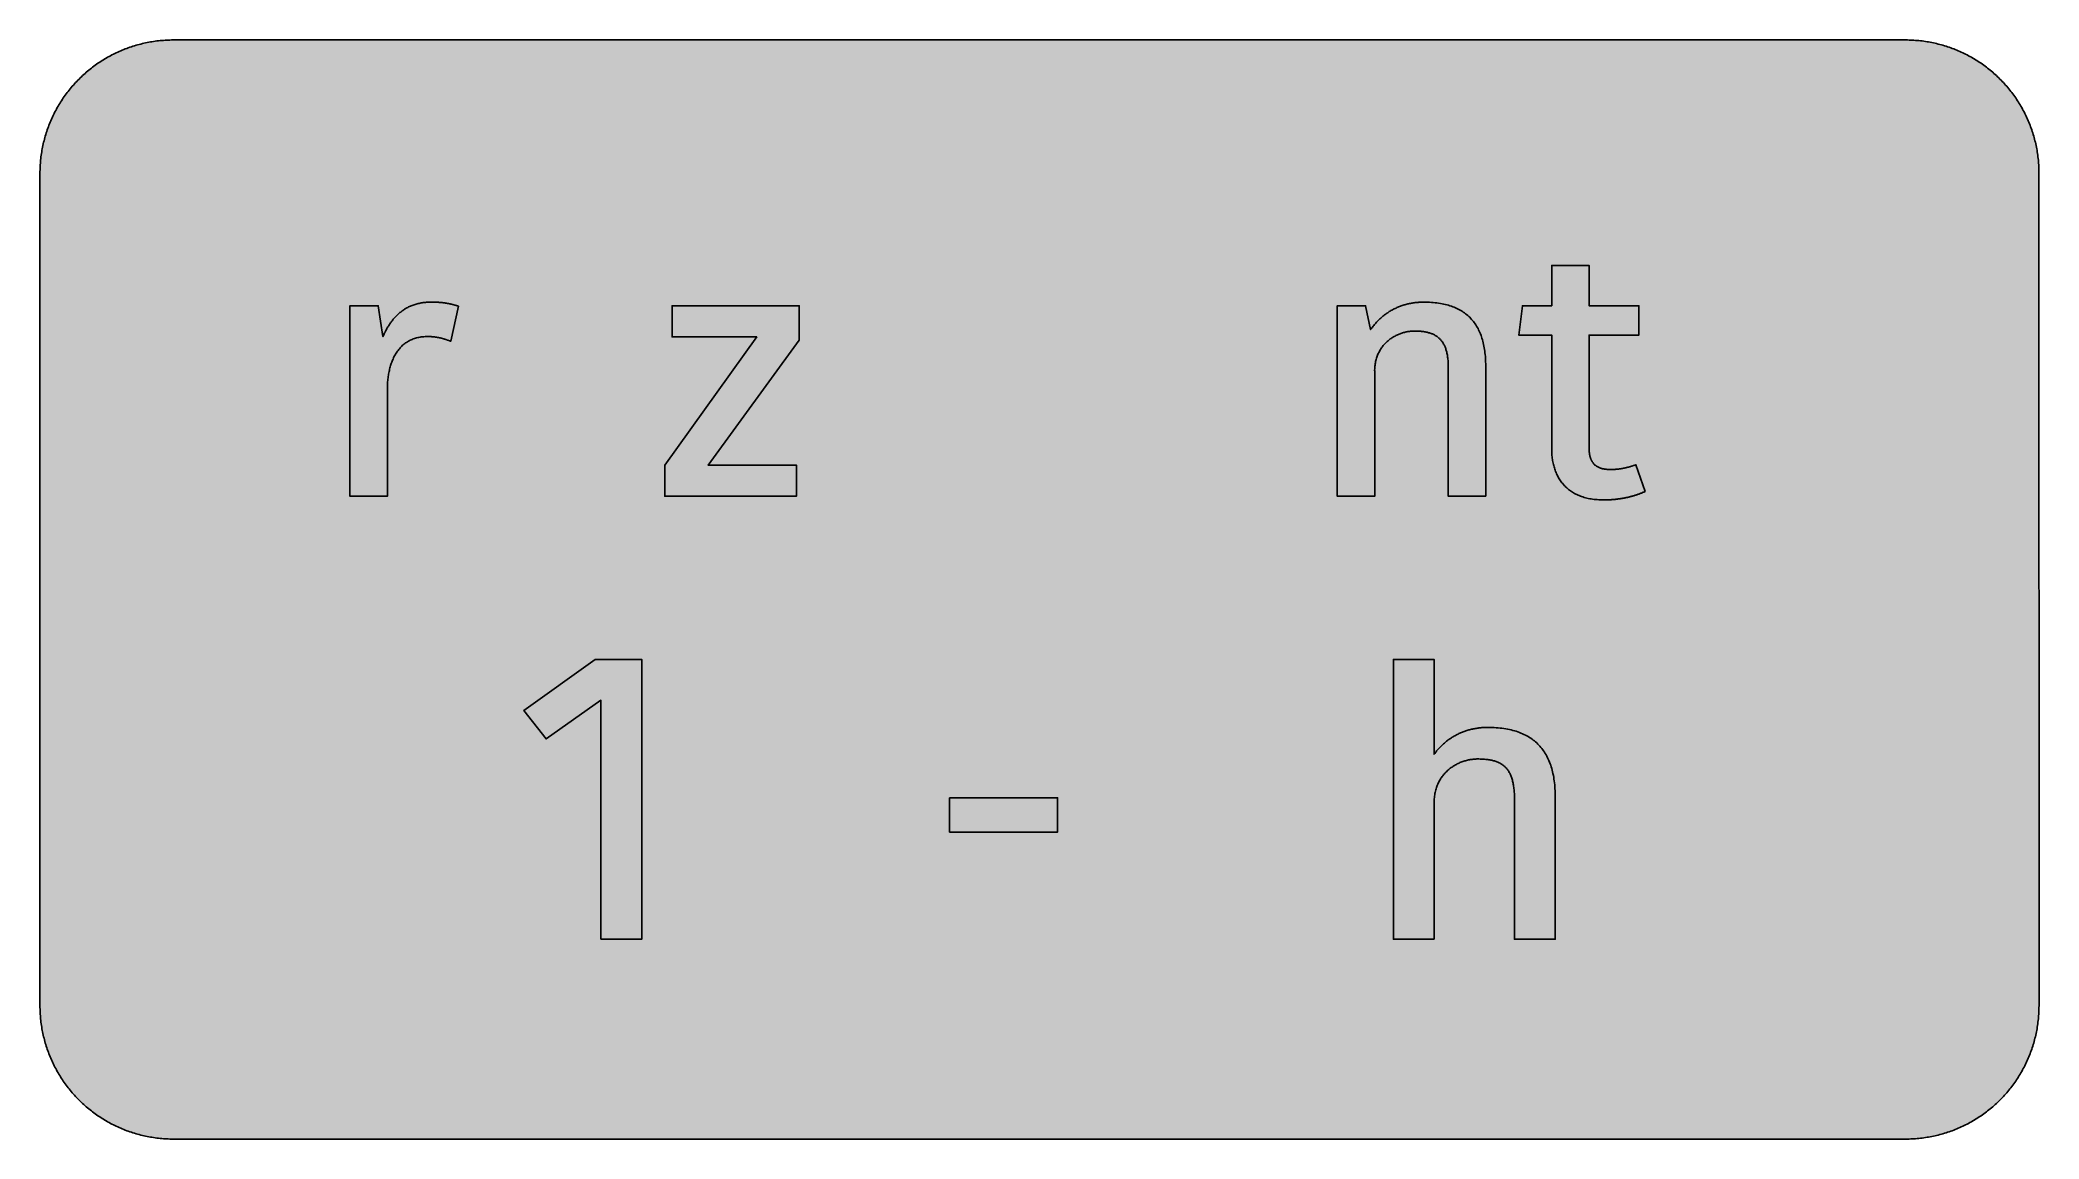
# Model space of a CAD drawing. Header units: millimetres. Extents: x 0 to 212, y 0 to 116.
import ezdxf

# ---------------------------------------------------------------- set-up
doc = ezdxf.new("R2010")
doc.units = ezdxf.units.MM

msp = doc.modelspace()

# ---------------------------------------------------------------- hatches: boundary and pattern name
for color, points in [(254, [(14.1633, 0.0536), (13.9878, 0.0533), (13.8125, 0.0559), (13.6373, 0.061), (13.462, 0.0686), (13.2893, 0.0787), (13.114, 0.0914), (12.9413, 0.1041), (12.7686, 0.1219), (12.5959, 0.1397), (12.4231, 0.16), (12.2504, 0.1829), (12.0777, 0.2057), (11.9075, 0.2337), (11.7373, 0.2616), (11.5672, 0.2921), (11.397, 0.3251), (11.2268, 0.3607), (11.0592, 0.3988), (10.8915, 0.4369), (10.7239, 0.4775), (10.5562, 0.5207), (10.3886, 0.5664), (10.2235, 0.6121), (10.0584, 0.6629), (9.8933, 0.7137), (9.7307, 0.7671), (9.5682, 0.8204), (9.4056, 0.8788), (9.2431, 0.9373), (9.083, 0.9982), (8.923, 1.0617), (8.763, 1.1252), (8.6055, 1.1938), (8.4455, 1.2624), (8.2906, 1.331), (8.1331, 1.4046), (7.9781, 1.4783), (7.8232, 1.5545), (7.6708, 1.6332), (7.5184, 1.7145), (7.366, 1.7958), (7.2161, 1.8796), (7.0663, 1.966), (6.919, 2.0523), (6.7716, 2.1438), (6.6243, 2.2352), (6.4795, 2.3266), (6.3348, 2.4232), (6.19, 2.5197), (6.0477, 2.6187), (5.908, 2.7178), (5.7683, 2.8194), (5.6286, 2.9235), (5.4915, 3.0302), (5.3543, 3.1369), (5.2197, 3.2461), (5.0851, 3.3579), (4.953, 3.4722), (4.8209, 3.5865), (4.6914, 3.7033), (4.5644, 3.8202), (4.4348, 3.9395), (4.3104, 4.0615), (4.1859, 4.1859), (4.0615, 4.3104), (3.9395, 4.4348), (3.8202, 4.5618), (3.7033, 4.6914), (3.5865, 4.8209), (3.4722, 4.953), (3.3579, 5.0851), (3.2487, 5.2197), (3.1369, 5.3543), (3.0302, 5.4915), (2.9235, 5.6286), (2.8194, 5.7683), (2.7178, 5.908), (2.6187, 6.0477), (2.5197, 6.19), (2.4232, 6.3348), (2.3266, 6.477), (2.2352, 6.6243), (2.1438, 6.7691), (2.0523, 6.919), (1.966, 7.0663), (1.8796, 7.2161), (1.7958, 7.366), (1.7145, 7.5184), (1.6332, 7.6708), (1.5545, 7.8232), (1.4783, 7.9781), (1.4046, 8.1331), (1.331, 8.2906), (1.2598, 8.4455), (1.1913, 8.603), (1.1252, 8.763), (1.0592, 8.923), (0.9982, 9.083), (0.9373, 9.2431), (0.8763, 9.4056), (0.8204, 9.5682), (0.7645, 9.7307), (0.7112, 9.8933), (0.6604, 10.0584), (0.6121, 10.2235), (0.5639, 10.3911), (0.5207, 10.5562), (0.4775, 10.7239), (0.4343, 10.8915), (0.3962, 11.0592), (0.3607, 11.2268), (0.3251, 11.397), (0.2921, 11.5672), (0.2616, 11.7373), (0.2311, 11.9075), (0.2057, 12.0802), (0.1803, 12.2504), (0.1575, 12.4231), (0.1372, 12.5959), (0.1194, 12.7686), (0.1041, 12.9413), (0.0889, 13.1166), (0.0787, 13.2893), (0.0686, 13.4645), (0.061, 13.6373), (0.0559, 13.8125), (0.0508, 13.9878), (0.0508, 14.163), (0.0522, 102.3592), (0.0508, 102.5322), (0.0559, 102.7074), (0.061, 102.8827), (0.0686, 103.058), (0.0787, 103.2307), (0.0889, 103.4059), (0.1041, 103.5787), (0.1194, 103.7514), (0.1372, 103.9241), (0.1575, 104.0968), (0.1803, 104.2695), (0.2057, 104.4423), (0.2311, 104.6124), (0.2616, 104.7826), (0.2921, 104.9528), (0.3251, 105.123), (0.3607, 105.2932), (0.3962, 105.4608), (0.4343, 105.6284), (0.4775, 105.7961), (0.5207, 105.9637), (0.5639, 106.1314), (0.6121, 106.2965), (0.6604, 106.4616), (0.7112, 106.6267), (0.7645, 106.7892), (0.8204, 106.9518), (0.8763, 107.1143), (0.9373, 107.2769), (0.9982, 107.4369), (1.0592, 107.5969), (1.1252, 107.757), (1.1913, 107.9144), (1.2598, 108.0745), (1.331, 108.2294), (1.4046, 108.3869), (1.4783, 108.5418), (1.5545, 108.6968), (1.6332, 108.8492), (1.7145, 109.0016), (1.7958, 109.154), (1.8796, 109.3038), (1.966, 109.4537), (2.0523, 109.601), (2.1438, 109.7483), (2.2352, 109.8956), (2.3266, 110.0404), (2.4232, 110.1852), (2.5197, 110.33), (2.6187, 110.4722), (2.7178, 110.6119), (2.8194, 110.7516), (2.9235, 110.8913), (3.0302, 111.0285), (3.1369, 111.1656), (3.2487, 111.3003), (3.3579, 111.4349), (3.4722, 111.567), (3.5865, 111.699), (3.7033, 111.8286), (3.8202, 111.9556), (3.9395, 112.0851), (4.0615, 112.2096), (4.1859, 112.334), (4.3104, 112.4585), (4.4348, 112.5804), (4.5644, 112.6998), (4.6914, 112.8166), (4.8209, 112.9335), (4.953, 113.0478), (5.0851, 113.1621), (5.2197, 113.2713), (5.3543, 113.3831), (5.4915, 113.4897), (5.6286, 113.5964), (5.7683, 113.7006), (5.908, 113.8022), (6.0477, 113.9012), (6.19, 114.0003), (6.3348, 114.0968), (6.4795, 114.1933), (6.6243, 114.2848), (6.7716, 114.3762), (6.919, 114.4676), (7.0663, 114.554), (7.2161, 114.6404), (7.366, 114.7242), (7.5184, 114.8055), (7.6708, 114.8867), (7.8232, 114.9655), (7.9781, 115.0417), (8.1331, 115.1153), (8.2906, 115.189), (8.4455, 115.2601), (8.6055, 115.3287), (8.763, 115.3947), (8.923, 115.4608), (9.083, 115.5217), (9.2431, 115.5827), (9.4056, 115.6437), (9.5682, 115.6995), (9.7307, 115.7554), (9.8933, 115.8088), (10.0584, 115.8596), (10.2235, 115.9078), (10.3886, 115.9561), (10.5562, 115.9993), (10.7239, 116.0424), (10.8915, 116.0856), (11.0592, 116.1237), (11.2268, 116.1593), (11.397, 116.1948), (11.5672, 116.2279), (11.7373, 116.2583), (11.9075, 116.2888), (12.0777, 116.3142), (12.2504, 116.3396), (12.4231, 116.3625), (12.5959, 116.3828), (12.7686, 116.4006), (12.9413, 116.4158), (13.114, 116.4311), (13.2893, 116.4412), (13.462, 116.4514), (13.6373, 116.459), (13.8125, 116.4641), (13.9878, 116.4692), (14.163, 116.4692), (197.6078, 116.4703), (197.7822, 116.4692), (197.9574, 116.4641), (198.1327, 116.459), (198.3054, 116.4514), (198.4807, 116.4412), (198.6534, 116.4311), (198.8287, 116.4158), (199.0014, 116.4006), (199.1741, 116.3828), (199.3468, 116.3625), (199.5195, 116.3396), (199.6897, 116.3142), (199.8624, 116.2888), (200.0326, 116.2583), (200.2028, 116.2279), (200.373, 116.1948), (200.5432, 116.1593), (200.7108, 116.1237), (200.8784, 116.0856), (201.0461, 116.0424), (201.2137, 115.9993), (201.3788, 115.9561), (201.5465, 115.9078), (201.7116, 115.8596), (201.8767, 115.8088), (202.0392, 115.7554), (202.2018, 115.6995), (202.3643, 115.6437), (202.5269, 115.5827), (202.6869, 115.5217), (202.8469, 115.4608), (203.007, 115.3947), (203.167, 115.3287), (203.3245, 115.2601), (203.4794, 115.189), (203.6369, 115.1153), (203.7918, 115.0417), (203.9468, 114.9655), (204.0992, 114.8867), (204.2516, 114.8055), (204.404, 114.7242), (204.5538, 114.6404), (204.7037, 114.554), (204.8535, 114.4676), (205.0009, 114.3762), (205.1456, 114.2848), (205.293, 114.1933), (205.4352, 114.0968), (205.58, 114.0003), (205.7222, 113.9012), (205.8619, 113.8022), (206.0016, 113.7006), (206.1413, 113.5964), (206.2785, 113.4897), (206.4156, 113.3831), (206.5503, 113.2713), (206.6849, 113.1621), (206.817, 113.0478), (206.949, 112.9335), (207.0786, 112.8166), (207.2081, 112.6998), (207.3351, 112.5804), (207.4596, 112.4585), (207.584, 112.334), (207.7085, 112.2096), (207.8304, 112.0851), (207.9498, 111.9556), (208.0666, 111.8286), (208.1835, 111.699), (208.2978, 111.567), (208.4121, 111.4349), (208.5238, 111.3003), (208.6331, 111.1656), (208.7397, 111.0285), (208.8464, 110.8913), (208.9506, 110.7516), (209.0522, 110.6119), (209.1512, 110.4722), (209.2503, 110.33), (209.3468, 110.1852), (209.4433, 110.0404), (209.5348, 109.8956), (209.6262, 109.7483), (209.7176, 109.601), (209.804, 109.4537), (209.8904, 109.3038), (209.9742, 109.154), (210.0555, 109.0016), (210.1367, 108.8492), (210.2155, 108.6968), (210.2917, 108.5418), (210.3653, 108.3869), (210.439, 108.2294), (210.5076, 108.0745), (210.5762, 107.9144), (210.6447, 107.757), (210.7082, 107.5969), (210.7717, 107.4369), (210.8327, 107.2769), (210.8911, 107.1143), (210.9495, 106.9518), (211.0029, 106.7892), (211.0562, 106.6267), (211.107, 106.4616), (211.1578, 106.2965), (211.2035, 106.1314), (211.2493, 105.9637), (211.2924, 105.7961), (211.3331, 105.6284), (211.3712, 105.4608), (211.4093, 105.2932), (211.4448, 105.123), (211.4779, 104.9528), (211.5083, 104.7826), (211.5363, 104.6124), (211.5642, 104.4423), (211.5871, 104.2695), (211.6099, 104.0968), (211.6303, 103.9241), (211.648, 103.7514), (211.6658, 103.5787), (211.6785, 103.4059), (211.6912, 103.2307), (211.7014, 103.058), (211.709, 102.8827), (211.7141, 102.7074), (211.7166, 102.5322), (211.7166, 102.3569), (211.7189, 14.1647), (211.7166, 13.9878), (211.7141, 13.8125), (211.709, 13.6373), (211.7014, 13.4645), (211.6912, 13.2893), (211.6785, 13.1166), (211.6658, 12.9413), (211.648, 12.7686), (211.6303, 12.5959), (211.6099, 12.4231), (211.5871, 12.2504), (211.5642, 12.0802), (211.5363, 11.9075), (211.5083, 11.7373), (211.4779, 11.5672), (211.4448, 11.397), (211.4093, 11.2268), (211.3712, 11.0592), (211.3331, 10.8915), (211.2924, 10.7239), (211.2493, 10.5562), (211.2035, 10.3911), (211.1578, 10.2235), (211.107, 10.0584), (211.0562, 9.8933), (211.0029, 9.7307), (210.9495, 9.5682), (210.8911, 9.4056), (210.8327, 9.2431), (210.7717, 9.083), (210.7082, 8.923), (210.6447, 8.763), (210.5762, 8.603), (210.5076, 8.4455), (210.439, 8.2906), (210.3653, 8.1331), (210.2917, 7.9781), (210.2155, 7.8232), (210.1367, 7.6708), (210.0555, 7.5184), (209.9742, 7.366), (209.8904, 7.2161), (209.804, 7.0663), (209.7176, 6.919), (209.6262, 6.7691), (209.5348, 6.6243), (209.4433, 6.477), (209.3468, 6.3348), (209.2503, 6.19), (209.1512, 6.0477), (209.0522, 5.908), (208.9506, 5.7683), (208.8464, 5.6286), (208.7397, 5.4915), (208.6331, 5.3543), (208.5238, 5.2197), (208.4121, 5.0851), (208.2978, 4.953), (208.1835, 4.8209), (208.0666, 4.6914), (207.9498, 4.5618), (207.8304, 4.4348), (207.7085, 4.3104), (207.584, 4.1859), (207.4596, 4.0615), (207.3351, 3.9395), (207.2081, 3.8202), (207.0786, 3.7033), (206.949, 3.5865), (206.817, 3.4722), (206.6849, 3.3579), (206.5503, 3.2461), (206.4156, 3.1369), (206.2785, 3.0302), (206.1413, 2.9235), (206.0016, 2.8194), (205.8619, 2.7178), (205.7222, 2.6187), (205.58, 2.5197), (205.4352, 2.4232), (205.293, 2.3266), (205.1456, 2.2352), (205.0009, 2.1438), (204.8535, 2.0523), (204.7037, 1.966), (204.5538, 1.8796), (204.404, 1.7958), (204.2516, 1.7145), (204.0992, 1.6332), (203.9468, 1.5545), (203.7918, 1.4783), (203.6369, 1.4046), (203.4794, 1.331), (203.3245, 1.2624), (203.167, 1.1938), (203.007, 1.1252), (202.8469, 1.0617), (202.6869, 0.9982), (202.5269, 0.9373), (202.3643, 0.8788), (202.2018, 0.8204), (202.0392, 0.7671), (201.8767, 0.7137), (201.7116, 0.6629), (201.5465, 0.6121), (201.3788, 0.5664), (201.2137, 0.5207), (201.0461, 0.4775), (200.8784, 0.4369), (200.7108, 0.3988), (200.5432, 0.3607), (200.373, 0.3251), (200.2028, 0.2921), (200.0326, 0.2616), (199.8624, 0.2337), (199.6897, 0.2057), (199.5195, 0.1829), (199.3468, 0.16), (199.1741, 0.1397), (199.0014, 0.1219), (198.8287, 0.1041), (198.6534, 0.0914), (198.4807, 0.0787), (198.3054, 0.0686), (198.1327, 0.061), (197.9574, 0.0559), (197.7822, 0.0533), (197.6069, 0.0533)]), (59, [(160.117, 73.183), (160.1165, 73.0352), (160.1216, 72.8904), (160.1267, 72.7456), (160.1368, 72.6034), (160.147, 72.4611), (160.1622, 72.3214), (160.1775, 72.1843), (160.1978, 72.0471), (160.2181, 71.9099), (160.2435, 71.7779), (160.2689, 71.6458), (160.2994, 71.5137), (160.3299, 71.3842), (160.3654, 71.2572), (160.401, 71.1327), (160.4416, 71.0082), (160.4848, 70.8863), (160.5305, 70.7644), (160.5763, 70.6476), (160.6271, 70.5307), (160.6804, 70.4139), (160.7363, 70.3021), (160.7947, 70.1904), (160.8557, 70.0811), (160.9217, 69.9745), (160.9877, 69.8703), (161.0563, 69.7687), (161.13, 69.6671), (161.2036, 69.5681), (161.2824, 69.4741), (161.3611, 69.3801), (161.4449, 69.2887), (161.5313, 69.1972), (161.6202, 69.1109), (161.7116, 69.027), (161.8056, 68.9432), (161.9021, 68.8645), (162.0037, 68.7883), (162.1053, 68.7121), (162.212, 68.641), (162.3212, 68.5698), (162.4305, 68.5038), (162.5448, 68.4378), (162.6641, 68.3768), (162.7835, 68.3184), (162.9054, 68.26), (163.0324, 68.2066), (163.162, 68.1558), (163.2915, 68.1076), (163.4261, 68.0644), (163.5658, 68.0212), (163.7055, 67.9806), (163.8503, 67.945), (163.9951, 67.912), (164.145, 67.8815), (164.2974, 67.8536), (164.4523, 67.8307), (164.6123, 67.8078), (164.7723, 67.7901), (164.9374, 67.7774), (165.1051, 67.7647), (165.2753, 67.757), (165.4505, 67.752), (165.6258, 67.7494), (165.6969, 67.7494), (165.768, 67.7494), (165.8391, 67.752), (165.9103, 67.752), (165.9814, 67.7545), (166.05, 67.757), (166.1211, 67.7596), (166.1922, 67.7621), (166.2633, 67.7672), (166.3319, 67.7697), (166.403, 67.7748), (166.4741, 67.7799), (166.5427, 67.785), (166.6138, 67.7901), (166.6824, 67.7951), (166.7535, 67.8028), (166.8221, 67.8078), (166.8932, 67.8155), (166.9618, 67.8231), (167.0329, 67.8307), (167.1015, 67.8409), (167.1726, 67.8485), (167.2412, 67.8586), (167.3098, 67.8688), (167.3809, 67.879), (167.4495, 67.8891), (167.5181, 67.9018), (167.5867, 67.912), (167.6552, 67.9247), (167.7238, 67.9374), (167.7949, 67.9501), (167.8635, 67.9628), (167.9321, 67.978), (168.0007, 67.9907), (168.0693, 68.006), (168.1353, 68.0212), (168.2039, 68.0364), (168.2725, 68.0542), (168.341, 68.0695), (168.4096, 68.0872), (168.4757, 68.105), (168.5442, 68.1228), (168.6128, 68.1406), (168.6789, 68.1609), (168.7474, 68.1787), (168.816, 68.199), (168.8821, 68.2193), (168.9506, 68.2422), (169.0167, 68.2625), (169.0827, 68.2854), (169.1513, 68.3057), (169.2173, 68.3285), (169.2834, 68.3539), (169.352, 68.3768), (169.418, 68.4022), (169.484, 68.4251), (169.5501, 68.4505), (169.6161, 68.4759), (169.6822, 68.5038), (169.7482, 68.5292), (169.8142, 68.5571), (169.8803, 68.5851), (169.9463, 68.613), (170.0124, 68.6435), (169.0426, 71.4759), (168.9938, 71.4578), (168.9481, 71.4426), (168.8998, 71.4273), (168.8541, 71.4121), (168.8084, 71.3969), (168.7627, 71.3816), (168.717, 71.3664), (168.6738, 71.3537), (168.6281, 71.3384), (168.5849, 71.3257), (168.5392, 71.3105), (168.496, 71.2978), (168.4528, 71.2851), (168.4096, 71.2724), (168.3664, 71.2597), (168.3233, 71.2495), (168.2801, 71.2368), (168.2369, 71.2241), (168.1963, 71.214), (168.1531, 71.2038), (168.1099, 71.1911), (168.0693, 71.181), (168.0286, 71.1708), (167.9854, 71.1606), (167.9448, 71.153), (167.9042, 71.1429), (167.8635, 71.1327), (167.8229, 71.1251), (167.7797, 71.1149), (167.7391, 71.1073), (167.6984, 71.0997), (167.6603, 71.0921), (167.6197, 71.0844), (167.579, 71.0768), (167.5384, 71.0692), (167.4978, 71.0616), (167.4571, 71.0565), (167.4165, 71.0489), (167.3784, 71.0438), (167.3377, 71.0387), (167.2971, 71.0311), (167.2565, 71.026), (167.2184, 71.0209), (167.1777, 71.0159), (167.1371, 71.0133), (167.0964, 71.0082), (167.0583, 71.0032), (167.0177, 71.0006), (166.9771, 70.9955), (166.9364, 70.993), (166.8958, 70.9905), (166.8551, 70.9879), (166.8145, 70.9854), (166.7739, 70.9828), (166.7358, 70.9803), (166.6926, 70.9778), (166.6519, 70.9752), (166.6113, 70.9752), (166.5707, 70.9727), (166.53, 70.9727), (166.4894, 70.9701), (166.4462, 70.9701), (166.4056, 70.9701), (166.3649, 70.9701), (166.2836, 70.9701), (166.2024, 70.9727), (166.1262, 70.9752), (166.05, 70.9803), (165.9763, 70.9854), (165.9026, 70.993), (165.8341, 71.0006), (165.7629, 71.0108), (165.6969, 71.0209), (165.6309, 71.0311), (165.5674, 71.0438), (165.5039, 71.059), (165.4429, 71.0743), (165.3819, 71.0921), (165.3261, 71.1073), (165.2676, 71.1276), (165.2143, 71.1479), (165.161, 71.1683), (165.1076, 71.1911), (165.0594, 71.214), (165.0086, 71.2394), (164.9628, 71.2648), (164.9171, 71.2927), (164.8714, 71.3207), (164.8282, 71.3486), (164.785, 71.3791), (164.7469, 71.4121), (164.7063, 71.4451), (164.6682, 71.4781), (164.6326, 71.5137), (164.5971, 71.5493), (164.5641, 71.5874), (164.531, 71.6255), (164.5006, 71.6636), (164.4701, 71.7042), (164.4396, 71.7474), (164.4142, 71.788), (164.3863, 71.8337), (164.3609, 71.8769), (164.338, 71.9226), (164.3151, 71.9709), (164.2923, 72.0192), (164.272, 72.0674), (164.2516, 72.1182), (164.2339, 72.169), (164.2161, 72.2224), (164.2008, 72.2757), (164.1856, 72.329), (164.1704, 72.3849), (164.1577, 72.4408), (164.1475, 72.4992), (164.1348, 72.5576), (164.1246, 72.6161), (164.117, 72.677), (164.1069, 72.738), (164.0992, 72.8015), (164.0942, 72.865), (164.0891, 72.9285), (164.084, 72.9945), (164.0789, 73.0606), (164.0764, 73.1291), (164.0764, 73.1977), (164.0738, 73.2663), (164.0738, 73.3374), (164.0748, 85.2135), (169.3527, 85.2135), (169.3527, 88.3183), (164.0748, 88.3183), (164.0748, 92.5858), (160.117, 92.5858), (160.117, 88.3183), (157.0122, 88.3183), (156.6252, 85.2135), (160.117, 85.2135)]), (59, [(41.1, 85.0579), (41.1378, 85.057), (41.1785, 85.057), (41.2191, 85.0544), (41.2572, 85.0544), (41.2953, 85.0544), (41.336, 85.0519), (41.3741, 85.0519), (41.4122, 85.0494), (41.4503, 85.0468), (41.4884, 85.0443), (41.5265, 85.0417), (41.5646, 85.0392), (41.6027, 85.0367), (41.6408, 85.0341), (41.6789, 85.0316), (41.717, 85.0265), (41.7525, 85.024), (41.7906, 85.0189), (41.8287, 85.0138), (41.8643, 85.0113), (41.9024, 85.0062), (41.9379, 85.0011), (41.976, 84.996), (42.0116, 84.9884), (42.0497, 84.9833), (42.0853, 84.9782), (42.1234, 84.9706), (42.1589, 84.9655), (42.197, 84.9579), (42.2326, 84.9503), (42.2707, 84.9427), (42.3062, 84.9351), (42.3443, 84.9274), (42.3799, 84.9198), (42.418, 84.9122), (42.4536, 84.902), (42.4917, 84.8944), (42.5298, 84.8843), (42.5653, 84.8741), (42.6034, 84.8665), (42.6415, 84.8563), (42.6771, 84.8462), (42.7152, 84.836), (42.7533, 84.8233), (42.7914, 84.8131), (42.8295, 84.803), (42.8676, 84.7903), (42.9057, 84.7776), (42.9438, 84.7674), (42.9819, 84.7547), (43.02, 84.742), (43.0606, 84.7293), (43.0987, 84.7166), (43.1394, 84.7014), (43.1775, 84.6887), (43.2181, 84.6734), (43.2562, 84.6607), (43.2968, 84.6455), (43.3375, 84.6303), (43.3781, 84.615), (43.4188, 84.5998), (43.4594, 84.5845), (43.5026, 84.5693), (43.5432, 84.5515), (44.3604, 88.2795), (44.3205, 88.2879), (44.2824, 88.3006), (44.2443, 88.3107), (44.2087, 88.3209), (44.1706, 88.331), (44.1325, 88.3437), (44.0969, 88.3539), (44.0588, 88.3641), (44.0207, 88.3742), (43.9852, 88.3844), (43.9471, 88.3945), (43.9115, 88.4047), (43.8734, 88.4149), (43.8379, 88.425), (43.7998, 88.4326), (43.7617, 88.4428), (43.7261, 88.453), (43.688, 88.4631), (43.6499, 88.4707), (43.6118, 88.4809), (43.5762, 88.4885), (43.5381, 88.4987), (43.5, 88.5063), (43.4594, 88.5165), (43.4213, 88.5241), (43.3832, 88.5317), (43.3426, 88.5393), (43.3045, 88.5495), (43.2638, 88.5571), (43.2232, 88.5647), (43.1825, 88.5723), (43.1419, 88.5774), (43.0987, 88.585), (43.0581, 88.5927), (43.0149, 88.6003), (42.9717, 88.6054), (42.9285, 88.613), (42.8854, 88.6181), (42.8396, 88.6257), (42.7939, 88.6308), (42.7482, 88.6358), (42.7025, 88.6409), (42.6568, 88.646), (42.6085, 88.6511), (42.5602, 88.6562), (42.512, 88.6612), (42.4612, 88.6663), (42.4104, 88.6714), (42.3596, 88.6739), (42.3088, 88.679), (42.2554, 88.6816), (42.2021, 88.6841), (42.1462, 88.6866), (42.0903, 88.6917), (42.0345, 88.6917), (41.9786, 88.6943), (41.9202, 88.6968), (41.8617, 88.6993), (41.8008, 88.6993), (41.7398, 88.7019), (41.6789, 88.7019), (41.6154, 88.7044), (41.5519, 88.7044), (41.4884, 88.7044), (41.3614, 88.7019), (41.2369, 88.6993), (41.1124, 88.6943), (40.9931, 88.6866), (40.8711, 88.6765), (40.7543, 88.6638), (40.6375, 88.6485), (40.5232, 88.6308), (40.4114, 88.613), (40.2996, 88.5927), (40.1904, 88.5698), (40.0812, 88.5444), (39.9771, 88.5165), (39.8704, 88.4885), (39.7688, 88.4555), (39.6672, 88.4225), (39.5656, 88.3895), (39.4665, 88.3514), (39.37, 88.3133), (39.276, 88.2726), (39.182, 88.2294), (39.0881, 88.1863), (38.9966, 88.1405), (38.9077, 88.0923), (38.8188, 88.044), (38.7325, 87.9932), (38.6486, 87.9399), (38.5648, 87.884), (38.481, 87.8281), (38.3997, 87.7722), (38.321, 87.7113), (38.2422, 87.6529), (38.166, 87.5894), (38.0898, 87.5259), (38.0136, 87.4598), (37.9425, 87.3938), (37.8689, 87.3277), (37.7977, 87.2566), (37.7292, 87.1855), (37.6606, 87.1144), (37.5945, 87.0407), (37.5285, 86.9671), (37.465, 86.8909), (37.4015, 86.8147), (37.338, 86.7359), (37.277, 86.6572), (37.2186, 86.5759), (37.1602, 86.4946), (37.1018, 86.4108), (37.0459, 86.327), (36.99, 86.2432), (36.9367, 86.1568), (36.8833, 86.0704), (36.83, 85.9815), (36.7792, 85.8926), (36.7309, 85.8037), (36.6801, 85.7123), (36.6319, 85.6209), (36.5862, 85.5294), (36.5404, 85.4354), (36.4947, 85.344), (36.4515, 85.2475), (36.4084, 85.1535), (36.3652, 85.057), (35.862, 88.3183), (32.8732, 88.3183), (32.8732, 68.1397), (36.8321, 68.1397), (36.8321, 79.3926), (36.8325, 79.5376), (36.8351, 79.6849), (36.8402, 79.8297), (36.8452, 79.9719), (36.8529, 80.1167), (36.863, 80.2564), (36.8757, 80.3986), (36.891, 80.5383), (36.9062, 80.6755), (36.924, 80.8126), (36.9443, 80.9473), (36.9646, 81.0819), (36.99, 81.214), (37.0154, 81.346), (37.0434, 81.4756), (37.0713, 81.6026), (37.1043, 81.7296), (37.1373, 81.854), (37.1729, 81.976), (37.211, 82.0979), (37.2516, 82.2173), (37.2923, 82.3366), (37.338, 82.4509), (37.3837, 82.5652), (37.432, 82.677), (37.4828, 82.7862), (37.5336, 82.8954), (37.5895, 83.0021), (37.6453, 83.1037), (37.7063, 83.2053), (37.7673, 83.3044), (37.8308, 83.4034), (37.8968, 83.4974), (37.9628, 83.5889), (38.034, 83.6803), (38.1051, 83.7667), (38.1813, 83.853), (38.2575, 83.9343), (38.3362, 84.0156), (38.4175, 84.0918), (38.5013, 84.168), (38.5877, 84.2391), (38.6766, 84.3102), (38.768, 84.3763), (38.862, 84.4398), (38.956, 84.5007), (39.055, 84.5591), (39.1541, 84.6125), (39.2582, 84.6658), (39.3624, 84.7141), (39.4716, 84.7598), (39.5808, 84.803), (39.6926, 84.8436), (39.8094, 84.8792), (39.9263, 84.9122), (40.0456, 84.9427), (40.1701, 84.9681), (40.2946, 84.9909), (40.4216, 85.0113), (40.5511, 85.0265), (40.6857, 85.0392), (40.8203, 85.0494), (40.9575, 85.0544), (41.0997, 85.057)]), (59, [(80.4499, 84.6705), (80.4499, 88.3183), (66.9837, 88.3183), (66.9837, 85.0191), (75.9478, 85.0191), (66.2079, 71.4371), (66.2079, 68.1397), (80.1384, 68.1397), (80.1384, 71.4371), (70.787, 71.4371)]), (59, [(153.1317, 68.1397), (153.1317, 81.9531), (153.129, 82.1588), (153.1239, 82.3595), (153.1163, 82.5602), (153.1061, 82.7557), (153.0934, 82.9513), (153.0756, 83.1418), (153.0553, 83.3272), (153.0325, 83.5127), (153.0071, 83.693), (152.9791, 83.8708), (152.9461, 84.0461), (152.9105, 84.2188), (152.8724, 84.3864), (152.8318, 84.5515), (152.7861, 84.7141), (152.7378, 84.8741), (152.687, 85.029), (152.6337, 85.1814), (152.5778, 85.3313), (152.5168, 85.4786), (152.4533, 85.6209), (152.3848, 85.7631), (152.3162, 85.9003), (152.2425, 86.0323), (152.1663, 86.1644), (152.085, 86.2914), (152.0038, 86.4159), (151.9174, 86.5353), (151.8285, 86.6546), (151.7345, 86.7689), (151.638, 86.8782), (151.5389, 86.9874), (151.4373, 87.0915), (151.3307, 87.1931), (151.2214, 87.2922), (151.1097, 87.3862), (150.9928, 87.4776), (150.8735, 87.5665), (150.7515, 87.6529), (150.6245, 87.7341), (150.4975, 87.8129), (150.3629, 87.8891), (150.2283, 87.9602), (150.0886, 88.0288), (149.9464, 88.0948), (149.799, 88.1558), (149.6492, 88.2167), (149.4968, 88.2701), (149.3393, 88.3234), (149.1793, 88.3717), (149.0167, 88.4174), (148.8491, 88.4606), (148.6789, 88.4987), (148.5062, 88.5342), (148.3284, 88.5673), (148.1455, 88.5952), (147.9626, 88.6206), (147.7747, 88.6435), (147.5816, 88.6612), (147.3886, 88.6765), (147.1905, 88.6892), (146.9873, 88.6968), (146.7815, 88.7019), (146.5732, 88.7044), (146.4716, 88.7044), (146.37, 88.7019), (146.2684, 88.6968), (146.1668, 88.6943), (146.0652, 88.6866), (145.9636, 88.679), (145.862, 88.6714), (145.763, 88.6612), (145.6614, 88.6485), (145.5623, 88.6358), (145.4607, 88.6206), (145.3617, 88.6054), (145.2626, 88.5876), (145.1635, 88.5698), (145.0645, 88.5495), (144.968, 88.5266), (144.8689, 88.5038), (144.7724, 88.4809), (144.6733, 88.4555), (144.5768, 88.4276), (144.4803, 88.3996), (144.3863, 88.3691), (144.2898, 88.3387), (144.1958, 88.3056), (144.0993, 88.2701), (144.0053, 88.2345), (143.9139, 88.199), (143.8199, 88.1583), (143.7284, 88.1202), (143.6345, 88.077), (143.543, 88.0364), (143.4541, 87.9907), (143.3627, 87.945), (143.2738, 87.8992), (143.1849, 87.8484), (143.096, 87.8002), (143.0096, 87.7468), (142.9207, 87.6935), (142.8344, 87.6402), (142.7505, 87.5843), (142.6642, 87.5259), (142.5804, 87.4674), (142.4965, 87.4065), (142.4153, 87.3455), (142.334, 87.282), (142.2527, 87.2185), (142.1714, 87.1499), (142.0927, 87.0839), (142.0139, 87.0128), (141.9352, 86.9442), (141.859, 86.8705), (141.7828, 86.7969), (141.7066, 86.7207), (141.6329, 86.6445), (141.5593, 86.5657), (141.4882, 86.487), (141.417, 86.4057), (141.3459, 86.3219), (141.2773, 86.2381), (141.2088, 86.1517), (141.1427, 86.0654), (141.0741, 85.9765), (141.0106, 85.885), (140.9446, 85.7936), (140.4041, 88.3183), (137.4151, 88.3183), (137.4151, 68.1397), (141.3743, 68.1397), (141.3743, 81.3714), (141.3739, 81.5061), (141.3789, 81.6407), (141.3891, 81.7753), (141.3993, 81.9048), (141.4145, 82.0318), (141.4323, 82.1563), (141.4551, 82.2808), (141.478, 82.4001), (141.5059, 82.5195), (141.5364, 82.6338), (141.5669, 82.7481), (141.6025, 82.8599), (141.6431, 82.9691), (141.6837, 83.0758), (141.7269, 83.1799), (141.7726, 83.2815), (141.8209, 83.3806), (141.8717, 83.4796), (141.9225, 83.5736), (141.9784, 83.6676), (142.0368, 83.759), (142.0952, 83.8454), (142.1562, 83.9318), (142.2197, 84.0181), (142.2857, 84.0994), (142.3518, 84.1781), (142.4203, 84.2569), (142.4915, 84.3305), (142.5626, 84.4042), (142.6362, 84.4753), (142.7124, 84.5439), (142.7886, 84.6099), (142.8674, 84.676), (142.9461, 84.7369), (143.0274, 84.7979), (143.1087, 84.8563), (143.19, 84.9122), (143.2738, 84.9655), (143.3601, 85.0163), (143.4465, 85.0671), (143.5329, 85.1129), (143.6192, 85.1586), (143.7081, 85.2018), (143.7945, 85.2424), (143.8859, 85.283), (143.9748, 85.3186), (144.0637, 85.3542), (144.1552, 85.3872), (144.2466, 85.4177), (144.338, 85.4456), (144.4295, 85.4735), (144.5209, 85.4989), (144.6124, 85.5218), (144.7038, 85.5421), (144.7952, 85.5599), (144.8867, 85.5777), (144.9756, 85.5904), (145.067, 85.6031), (145.1585, 85.6158), (145.2474, 85.6234), (145.3363, 85.631), (145.4252, 85.6361), (145.5141, 85.6386), (145.603, 85.6386), (145.7147, 85.6386), (145.8239, 85.6361), (145.9332, 85.6336), (146.0398, 85.6285), (146.144, 85.6209), (146.2456, 85.6132), (146.3472, 85.6031), (146.4462, 85.5929), (146.5428, 85.5802), (146.6393, 85.565), (146.7333, 85.5497), (146.8247, 85.532), (146.9161, 85.5116), (147.0025, 85.4888), (147.0914, 85.4659), (147.1752, 85.4431), (147.259, 85.4151), (147.3403, 85.3872), (147.4191, 85.3567), (147.4953, 85.3262), (147.5715, 85.2907), (147.6477, 85.2551), (147.7188, 85.2195), (147.7899, 85.1789), (147.8585, 85.1383), (147.9245, 85.0951), (147.9906, 85.0494), (148.0541, 85.0011), (148.115, 84.9528), (148.176, 84.8995), (148.2344, 84.8462), (148.2903, 84.7903), (148.3436, 84.7319), (148.397, 84.6734), (148.4478, 84.6099), (148.4986, 84.5464), (148.5443, 84.4804), (148.59, 84.4093), (148.6357, 84.3382), (148.6764, 84.2645), (148.717, 84.1908), (148.7576, 84.1121), (148.7932, 84.0308), (148.8288, 83.9495), (148.8618, 83.8632), (148.8948, 83.7768), (148.9253, 83.6854), (148.9532, 83.5939), (148.9786, 83.4974), (149.004, 83.4009), (149.0269, 83.2993), (149.0497, 83.1977), (149.0701, 83.0936), (149.0878, 82.9843), (149.1031, 82.8751), (149.1183, 82.7608), (149.131, 82.6465), (149.1412, 82.5271), (149.1513, 82.4052), (149.159, 82.2833), (149.164, 82.1563), (149.1691, 82.0268), (149.1717, 81.8947), (149.1717, 81.7601), (149.1739, 68.1397)]), (59, [(59.4459, 21.2203), (63.7646, 21.2203), (63.7646, 50.8536), (58.8532, 50.8536), (51.277, 45.435), (53.6469, 42.4282), (59.4459, 46.5346)]), (59, [(147.6692, 21.2203), (147.6692, 35.6552), (147.6705, 35.8038), (147.6756, 35.9512), (147.6858, 36.0959), (147.6985, 36.2356), (147.7137, 36.3753), (147.734, 36.5125), (147.7569, 36.6471), (147.7823, 36.7767), (147.8128, 36.9062), (147.8458, 37.0332), (147.8813, 37.1577), (147.9194, 37.2796), (147.9626, 37.3964), (148.0058, 37.5133), (148.0541, 37.6276), (148.1023, 37.7393), (148.1557, 37.8485), (148.2115, 37.9552), (148.27, 38.0594), (148.3284, 38.161), (148.3919, 38.26), (148.4554, 38.3565), (148.524, 38.4505), (148.5925, 38.542), (148.6637, 38.6309), (148.7373, 38.7172), (148.811, 38.801), (148.8897, 38.8849), (148.9685, 38.9636), (149.0472, 39.0423), (149.1285, 39.116), (149.2123, 39.1897), (149.2987, 39.2582), (149.385, 39.3268), (149.4714, 39.3929), (149.5628, 39.4564), (149.6517, 39.5173), (149.7432, 39.5757), (149.8371, 39.6316), (149.9286, 39.685), (150.0251, 39.7383), (150.1191, 39.7866), (150.2156, 39.8348), (150.3121, 39.878), (150.4086, 39.9212), (150.5077, 39.9618), (150.6068, 39.9999), (150.7033, 40.0355), (150.8023, 40.0685), (150.9039, 40.099), (151.003, 40.1295), (151.1021, 40.1574), (151.2011, 40.1803), (151.3027, 40.2031), (151.4018, 40.2234), (151.5008, 40.2412), (151.5999, 40.259), (151.699, 40.2717), (151.798, 40.2844), (151.8971, 40.2946), (151.9936, 40.2996), (152.0901, 40.3073), (152.1866, 40.3098), (152.2832, 40.3098), (152.4102, 40.3098), (152.5372, 40.3073), (152.6591, 40.3022), (152.781, 40.2971), (152.8978, 40.2895), (153.0147, 40.2819), (153.129, 40.2717), (153.2407, 40.259), (153.35, 40.2438), (153.4566, 40.2285), (153.5608, 40.2107), (153.6649, 40.193), (153.764, 40.1701), (153.863, 40.1472), (153.957, 40.1218), (154.051, 40.0964), (154.1424, 40.066), (154.2339, 40.0355), (154.3202, 40.0025), (154.4041, 39.9669), (154.4879, 39.9313), (154.5692, 39.8932), (154.6479, 39.8501), (154.7241, 39.8069), (154.7978, 39.7637), (154.8714, 39.7154), (154.94, 39.6646), (155.0086, 39.6138), (155.0746, 39.5605), (155.1407, 39.5046), (155.2016, 39.4462), (155.2626, 39.3852), (155.3185, 39.3217), (155.3769, 39.2557), (155.4302, 39.1871), (155.481, 39.1185), (155.5318, 39.0449), (155.5801, 38.9687), (155.6258, 38.8925), (155.6715, 38.8112), (155.7122, 38.7299), (155.7528, 38.6436), (155.7909, 38.5572), (155.829, 38.4658), (155.862, 38.3718), (155.895, 38.2778), (155.9255, 38.1787), (155.956, 38.0771), (155.9839, 37.973), (156.0093, 37.8689), (156.0322, 37.7596), (156.0525, 37.6479), (156.0728, 37.531), (156.0906, 37.4142), (156.1084, 37.2948), (156.1236, 37.1704), (156.1363, 37.0434), (156.1465, 36.9138), (156.1567, 36.7817), (156.1643, 36.6471), (156.1694, 36.51), (156.1744, 36.3677), (156.177, 36.2255), (156.177, 36.0782), (156.1786, 21.2203), (160.4959, 21.2203), (160.4959, 36.2902), (160.4924, 36.5125), (160.4874, 36.7335), (160.4797, 36.9519), (160.467, 37.1678), (160.4543, 37.3786), (160.434, 37.5869), (160.4137, 37.7901), (160.3883, 37.9908), (160.3604, 38.1889), (160.3299, 38.3819), (160.2943, 38.5724), (160.2562, 38.7604), (160.213, 38.9458), (160.1673, 39.1262), (160.1191, 39.3014), (160.0683, 39.4767), (160.0124, 39.6469), (159.954, 39.812), (159.8905, 39.9771), (159.8244, 40.1345), (159.7558, 40.292), (159.6822, 40.4444), (159.606, 40.5943), (159.5247, 40.7391), (159.4434, 40.8838), (159.3545, 41.021), (159.2656, 41.1582), (159.1716, 41.2902), (159.0726, 41.4172), (158.9735, 41.5417), (158.8668, 41.6636), (158.7602, 41.7805), (158.6484, 41.8948), (158.5316, 42.0065), (158.4122, 42.1132), (158.2903, 42.2173), (158.1633, 42.3164), (158.0337, 42.4129), (157.8991, 42.5069), (157.7619, 42.5958), (157.6222, 42.6822), (157.4775, 42.7634), (157.3276, 42.8422), (157.1752, 42.9184), (157.0203, 42.9895), (156.8602, 43.0581), (156.6977, 43.1216), (156.53, 43.1825), (156.3599, 43.2384), (156.1846, 43.2918), (156.0068, 43.3426), (155.8239, 43.3883), (155.6385, 43.4315), (155.448, 43.4696), (155.255, 43.5051), (155.0594, 43.5356), (154.8562, 43.5635), (154.653, 43.5889), (154.4447, 43.6093), (154.2313, 43.6245), (154.0154, 43.6372), (153.7945, 43.6474), (153.5684, 43.6524), (153.3423, 43.655), (153.2382, 43.655), (153.1341, 43.6524), (153.0325, 43.6474), (152.9309, 43.6448), (152.8267, 43.6372), (152.7251, 43.6296), (152.6235, 43.622), (152.5219, 43.6118), (152.4203, 43.5991), (152.3213, 43.5864), (152.2197, 43.5712), (152.1206, 43.5559), (152.019, 43.5381), (151.9199, 43.5204), (151.8209, 43.5), (151.7218, 43.4797), (151.6228, 43.4569), (151.5262, 43.4315), (151.4272, 43.4061), (151.3307, 43.3807), (151.2341, 43.3527), (151.1376, 43.3222), (151.0411, 43.2918), (150.9471, 43.2587), (150.8531, 43.2257), (150.7566, 43.1902), (150.6652, 43.1546), (150.5712, 43.1165), (150.4772, 43.0759), (150.3858, 43.0352), (150.2943, 42.9946), (150.2029, 42.9514), (150.1115, 42.9057), (150.0226, 42.86), (149.9337, 42.8117), (149.8448, 42.7634), (149.7559, 42.7126), (149.6695, 42.6618), (149.5831, 42.6085), (149.4968, 42.5526), (149.4104, 42.4967), (149.3266, 42.4383), (149.2428, 42.3799), (149.159, 42.3215), (149.0777, 42.258), (148.9964, 42.1945), (148.9151, 42.131), (148.8338, 42.0649), (148.7551, 41.9989), (148.6764, 41.9303), (148.5976, 41.8592), (148.5214, 41.7881), (148.4452, 41.7144), (148.3716, 41.6408), (148.2954, 41.5646), (148.2217, 41.4884), (148.1506, 41.4096), (148.0795, 41.3283), (148.0083, 41.2471), (147.9372, 41.1632), (147.8686, 41.0794), (147.8001, 40.9956), (147.734, 40.9067), (147.668, 40.8178), (147.6692, 50.8536), (143.352, 50.8536), (143.352, 21.2203)]), (59, [(96.3605, 36.2049), (107.7913, 36.2049), (107.7913, 32.5642), (96.3605, 32.5642)])]:
    msp.add_hatch(color=color).paths.add_polyline_path(points)
h = msp.add_hatch(color=59)
h.paths.add_polyline_path([(14.1633, 3.5814), (13.8887, 3.5839), (13.6169, 3.5941), (13.3477, 3.6119), (13.081, 3.6347), (12.8143, 3.6652), (12.5501, 3.7008), (12.2885, 3.7465), (12.0294, 3.7948), (11.7729, 3.8506), (11.5164, 3.9141), (11.2649, 3.9827), (11.016, 4.0564), (10.7671, 4.1351), (10.5232, 4.2215), (10.2819, 4.3129), (10.0432, 4.412), (9.8069, 4.5161), (9.5733, 4.6228), (9.3447, 4.7371), (9.1186, 4.8565), (8.8951, 4.9809), (8.6741, 5.113), (8.4582, 5.2476), (8.2448, 5.3873), (8.0366, 5.5321), (7.8308, 5.682), (7.6276, 5.8369), (7.4295, 5.9969), (7.2365, 6.1595), (7.046, 6.3297), (6.8605, 6.5024), (6.6777, 6.6802), (6.5024, 6.8605), (6.3271, 7.046), (6.1595, 7.2365), (5.9969, 7.432), (5.8369, 7.6302), (5.682, 7.8308), (5.5321, 8.0366), (5.3873, 8.2448), (5.2451, 8.4582), (5.1105, 8.6741), (4.9809, 8.8951), (4.8565, 9.1186), (4.7371, 9.3447), (4.6228, 9.5758), (4.5136, 9.8069), (4.4094, 10.0432), (4.3129, 10.2819), (4.2215, 10.5232), (4.1351, 10.7696), (4.0538, 11.016), (3.9802, 11.2649), (3.9116, 11.5189), (3.8506, 11.7729), (3.7948, 12.0294), (3.744, 12.2911), (3.7008, 12.5527), (3.6627, 12.8143), (3.6322, 13.081), (3.6093, 13.3502), (3.5916, 13.6195), (3.5814, 13.8913), (3.5789, 14.163), (3.58, 102.3592), (3.5814, 102.6312), (3.5916, 102.903), (3.6093, 103.1723), (3.6322, 103.439), (3.6627, 103.7057), (3.7008, 103.9698), (3.744, 104.2314), (3.7948, 104.4905), (3.8506, 104.7471), (3.9116, 105.0036), (3.9802, 105.2551), (4.0538, 105.504), (4.1351, 105.7529), (4.2215, 105.9967), (4.3129, 106.238), (4.4094, 106.4768), (4.5136, 106.713), (4.6228, 106.9467), (4.7371, 107.1753), (4.8565, 107.4014), (4.9809, 107.6249), (5.1105, 107.8459), (5.2451, 108.0618), (5.3873, 108.2751), (5.5321, 108.4834), (5.682, 108.6891), (5.8369, 108.8923), (5.9969, 109.0905), (6.1595, 109.2835), (6.3271, 109.474), (6.5024, 109.6594), (6.6777, 109.8423), (6.8605, 110.0176), (7.046, 110.1928), (7.2365, 110.3605), (7.4295, 110.523), (7.6276, 110.683), (7.8308, 110.838), (8.0366, 110.9878), (8.2448, 111.1326), (8.4582, 111.2749), (8.6741, 111.4095), (8.8951, 111.539), (9.1186, 111.6635), (9.3447, 111.7829), (9.5733, 111.8972), (9.8069, 112.0064), (10.0432, 112.1105), (10.2819, 112.207), (10.5232, 112.2985), (10.7671, 112.3848), (11.016, 112.4661), (11.2649, 112.5398), (11.5164, 112.6084), (11.7729, 112.6693), (12.0294, 112.7252), (12.2885, 112.776), (12.5501, 112.8192), (12.8143, 112.8573), (13.081, 112.8878), (13.3477, 112.9106), (13.6169, 112.9284), (13.8887, 112.9386), (14.163, 112.9411), (197.6078, 112.9425), (197.8787, 112.9386), (198.1505, 112.9284), (198.4197, 112.9106), (198.689, 112.8878), (198.9557, 112.8573), (199.2173, 112.8192), (199.4789, 112.776), (199.7405, 112.7252), (199.9971, 112.6693), (200.2511, 112.6084), (200.5051, 112.5398), (200.754, 112.4661), (201.0004, 112.3848), (201.2467, 112.2985), (201.488, 112.207), (201.7268, 112.1105), (201.963, 112.0064), (202.1942, 111.8972), (202.4253, 111.7829), (202.6514, 111.6635), (202.8749, 111.539), (203.0959, 111.4095), (203.3118, 111.2749), (203.5251, 111.1326), (203.7334, 110.9878), (203.9391, 110.838), (204.1398, 110.683), (204.3379, 110.523), (204.5335, 110.3605), (204.724, 110.1928), (204.9094, 110.0176), (205.0898, 109.8423), (205.2676, 109.6594), (205.4403, 109.474), (205.6105, 109.2835), (205.773, 109.0905), (205.933, 108.8923), (206.088, 108.6891), (206.2378, 108.4834), (206.3826, 108.2751), (206.5223, 108.0618), (206.6569, 107.8459), (206.789, 107.6249), (206.9135, 107.4014), (207.0329, 107.1753), (207.1472, 106.9467), (207.2538, 106.713), (207.358, 106.4768), (207.457, 106.238), (207.5485, 105.9967), (207.6348, 105.7529), (207.7136, 105.504), (207.7872, 105.2551), (207.8558, 105.0036), (207.9193, 104.7471), (207.9752, 104.4905), (208.0235, 104.2314), (208.0692, 103.9698), (208.1047, 103.7057), (208.1352, 103.439), (208.1581, 103.1723), (208.1759, 102.903), (208.186, 102.6312), (208.1911, 102.3569), (208.1911, 14.1647), (208.186, 13.8913), (208.1759, 13.6195), (208.1581, 13.3502), (208.1352, 13.081), (208.1047, 12.8143), (208.0692, 12.5527), (208.0235, 12.2911), (207.9752, 12.0294), (207.9193, 11.7729), (207.8558, 11.5189), (207.7872, 11.2649), (207.7136, 11.016), (207.6348, 10.7696), (207.5485, 10.5232), (207.457, 10.2819), (207.358, 10.0432), (207.2538, 9.8069), (207.1472, 9.5758), (207.0329, 9.3447), (206.9135, 9.1186), (206.789, 8.8951), (206.6569, 8.6741), (206.5223, 8.4582), (206.3826, 8.2448), (206.2378, 8.0366), (206.088, 7.8308), (205.933, 7.6302), (205.773, 7.432), (205.6105, 7.2365), (205.4403, 7.046), (205.2676, 6.8605), (205.0898, 6.6802), (204.9094, 6.5024), (204.724, 6.3297), (204.5335, 6.1595), (204.3379, 5.9969), (204.1398, 5.8369), (203.9391, 5.682), (203.7334, 5.5321), (203.5251, 5.3873), (203.3118, 5.2476), (203.0959, 5.113), (202.8749, 4.9809), (202.6514, 4.8565), (202.4253, 4.7371), (202.1942, 4.6228), (201.963, 4.5161), (201.7268, 4.412), (201.488, 4.3129), (201.2467, 4.2215), (201.0004, 4.1351), (200.754, 4.0564), (200.5051, 3.9827), (200.2511, 3.9141), (199.9971, 3.8506), (199.7405, 3.7948), (199.4789, 3.7465), (199.2173, 3.7008), (198.9557, 3.6652), (198.689, 3.6347), (198.4197, 3.6119), (198.1505, 3.5941), (197.8787, 3.5839), (197.6069, 3.5789)])
h.paths.add_polyline_path([(14.1633, 8.8731), (14.0259, 8.8748), (13.8887, 8.8798), (13.7541, 8.8875), (13.622, 8.9002), (13.4874, 8.9154), (13.3553, 8.9332), (13.2258, 8.9535), (13.0962, 8.9789), (12.9667, 9.0068), (12.8397, 9.0373), (12.7127, 9.0729), (12.5882, 9.1084), (12.4663, 9.1491), (12.3419, 9.1923), (12.2225, 9.238), (12.1031, 9.2888), (11.9837, 9.3396), (11.8694, 9.3929), (11.7526, 9.4513), (11.6408, 9.5098), (11.5291, 9.5733), (11.4198, 9.6368), (11.3106, 9.7053), (11.2039, 9.7765), (11.0998, 9.8476), (10.9957, 9.9238), (10.8966, 10), (10.7975, 10.0787), (10.6985, 10.1625), (10.6045, 10.2464), (10.5105, 10.3327), (10.4216, 10.4216), (10.3327, 10.5131), (10.2464, 10.6045), (10.16, 10.701), (10.0787, 10.7975), (10, 10.8966), (9.9212, 10.9982), (9.8476, 11.0998), (9.7739, 11.2039), (9.7053, 11.3106), (9.6368, 11.4198), (9.5707, 11.5291), (9.5098, 11.6408), (9.4488, 11.7551), (9.3929, 11.8694), (9.337, 11.9863), (9.2862, 12.1031), (9.238, 12.2225), (9.1923, 12.3444), (9.1491, 12.4663), (9.1084, 12.5908), (9.0703, 12.7152), (9.0373, 12.8397), (9.0068, 12.9692), (8.9789, 13.0962), (8.9535, 13.2258), (8.9306, 13.3579), (8.9129, 13.4899), (8.8976, 13.622), (8.8849, 13.7566), (8.8773, 13.8913), (8.8722, 14.0259), (8.8697, 14.163), (8.8717, 102.3592), (8.8722, 102.4941), (8.8773, 102.6312), (8.8849, 102.7659), (8.8976, 102.8979), (8.9129, 103.0326), (8.9306, 103.1646), (8.9535, 103.2942), (8.9789, 103.4237), (9.0068, 103.5533), (9.0373, 103.6803), (9.0703, 103.8073), (9.1084, 103.9317), (9.1491, 104.0536), (9.1923, 104.1781), (9.238, 104.2975), (9.2862, 104.4169), (9.337, 104.5362), (9.3929, 104.6505), (9.4488, 104.7674), (9.5098, 104.8791), (9.5707, 104.9909), (9.6368, 105.1001), (9.7053, 105.2093), (9.7739, 105.316), (9.8476, 105.4202), (9.9212, 105.5243), (10, 105.6234), (10.0787, 105.7224), (10.16, 105.8215), (10.2464, 105.9155), (10.3327, 106.0094), (10.4216, 106.0983), (10.5105, 106.1872), (10.6045, 106.2736), (10.6985, 106.36), (10.7975, 106.4412), (10.8966, 106.52), (10.9957, 106.5987), (11.0998, 106.6724), (11.2039, 106.746), (11.3106, 106.8146), (11.4198, 106.8832), (11.5291, 106.9492), (11.6408, 107.0102), (11.7526, 107.0712), (11.8694, 107.127), (11.9837, 107.1829), (12.1031, 107.2337), (12.2225, 107.282), (12.3419, 107.3277), (12.4663, 107.3709), (12.5882, 107.4115), (12.7127, 107.4496), (12.8397, 107.4826), (12.9667, 107.5131), (13.0962, 107.5411), (13.2258, 107.5665), (13.3553, 107.5893), (13.4874, 107.6071), (13.622, 107.6223), (13.7541, 107.635), (13.8887, 107.6427), (14.0259, 107.6477), (14.163, 107.6503), (197.6078, 107.6508), (197.7441, 107.6477), (197.8787, 107.6427), (198.0133, 107.635), (198.1479, 107.6223), (198.28, 107.6071), (198.4121, 107.5893), (198.5442, 107.5665), (198.6737, 107.5411), (198.8007, 107.5131), (198.9303, 107.4826), (199.0547, 107.4496), (199.1792, 107.4115), (199.3036, 107.3709), (199.4256, 107.3277), (199.5475, 107.282), (199.6669, 107.2337), (199.7837, 107.1829), (199.9005, 107.127), (200.0148, 107.0712), (200.1291, 107.0102), (200.2409, 106.9492), (200.3501, 106.8832), (200.4593, 106.8146), (200.566, 106.746), (200.6702, 106.6724), (200.7718, 106.5987), (200.8734, 106.52), (200.9724, 106.4412), (201.0689, 106.36), (201.1655, 106.2736), (201.2569, 106.1872), (201.3483, 106.0983), (201.4372, 106.0094), (201.5236, 105.9155), (201.6074, 105.8215), (201.6912, 105.7224), (201.77, 105.6234), (201.8462, 105.5243), (201.9224, 105.4202), (201.9935, 105.316), (202.0646, 105.2093), (202.1332, 105.1001), (202.1967, 104.9909), (202.2602, 104.8791), (202.3186, 104.7674), (202.377, 104.6505), (202.4304, 104.5362), (202.4812, 104.4169), (202.532, 104.2975), (202.5777, 104.1781), (202.6209, 104.0536), (202.6615, 103.9317), (202.6971, 103.8073), (202.7326, 103.6803), (202.7631, 103.5533), (202.7911, 103.4237), (202.8165, 103.2942), (202.8368, 103.1646), (202.8546, 103.0326), (202.8698, 102.8979), (202.8825, 102.7659), (202.8901, 102.6312), (202.8952, 102.4941), (202.8977, 102.3569), (202.8994, 14.1647), (202.8952, 14.0259), (202.8901, 13.8913), (202.8825, 13.7566), (202.8698, 13.622), (202.8546, 13.4899), (202.8368, 13.3579), (202.8165, 13.2258), (202.7911, 13.0962), (202.7631, 12.9692), (202.7326, 12.8397), (202.6971, 12.7152), (202.6615, 12.5908), (202.6209, 12.4663), (202.5777, 12.3444), (202.532, 12.2225), (202.4812, 12.1031), (202.4304, 11.9863), (202.377, 11.8694), (202.3186, 11.7551), (202.2602, 11.6408), (202.1967, 11.5291), (202.1332, 11.4198), (202.0646, 11.3106), (201.9935, 11.2039), (201.9224, 11.0998), (201.8462, 10.9982), (201.77, 10.8966), (201.6912, 10.7975), (201.6074, 10.701), (201.5236, 10.6045), (201.4372, 10.5131), (201.3483, 10.4216), (201.2569, 10.3327), (201.1655, 10.2464), (201.0689, 10.1625), (200.9724, 10.0787), (200.8734, 10), (200.7718, 9.9238), (200.6702, 9.8476), (200.566, 9.7765), (200.4593, 9.7053), (200.3501, 9.6368), (200.2409, 9.5733), (200.1291, 9.5098), (200.0148, 9.4513), (199.9005, 9.3929), (199.7837, 9.3396), (199.6669, 9.2888), (199.5475, 9.238), (199.4256, 9.1923), (199.3036, 9.1491), (199.1792, 9.1084), (199.0547, 9.0729), (198.9303, 9.0373), (198.8007, 9.0068), (198.6737, 8.9789), (198.5442, 8.9535), (198.4121, 8.9332), (198.28, 8.9154), (198.1479, 8.9002), (198.0133, 8.8875), (197.8787, 8.8798), (197.7441, 8.8748), (197.6069, 8.8722)], flags=16)
h = msp.add_hatch(color=59)
h.paths.add_polyline_path([(83.166, 88.3183), (83.166, 85.2135), (86.0764, 85.2135), (86.0764, 68.1397), (90.0342, 68.1397), (90.0342, 88.3183)])
edge = h.paths.add_edge_path(flags=16)
edge.add_line((85.4163, 94.682), (85.4151, 94.6099))
edge.add_line((85.4151, 94.6099), (85.4177, 94.5388))
edge.add_line((85.4177, 94.5388), (85.4227, 94.4702))
edge.add_line((85.4227, 94.4702), (85.4278, 94.4016))
edge.add_line((85.4278, 94.4016), (85.4354, 94.3331))
edge.add_line((85.4354, 94.3331), (85.4431, 94.267))
edge.add_line((85.4431, 94.267), (85.4532, 94.1984))
edge.add_line((85.4532, 94.1984), (85.4659, 94.1324))
edge.add_line((85.4659, 94.1324), (85.4786, 94.0664))
edge.add_line((85.4786, 94.0664), (85.4939, 94.0029))
edge.add_line((85.4939, 94.0029), (85.5116, 93.9394))
edge.add_line((85.5116, 93.9394), (85.5294, 93.8759))
edge.add_line((85.5294, 93.8759), (85.5472, 93.8124))
edge.add_line((85.5472, 93.8124), (85.5701, 93.7514))
edge.add_line((85.5701, 93.7514), (85.5904, 93.6904))
edge.add_line((85.5904, 93.6904), (85.6158, 93.6295))
edge.add_line((85.6158, 93.6295), (85.6386, 93.5711))
edge.add_line((85.6386, 93.5711), (85.6666, 93.5126))
edge.add_line((85.6666, 93.5126), (85.6945, 93.4542))
edge.add_line((85.6945, 93.4542), (85.7225, 93.3983))
edge.add_line((85.7225, 93.3983), (85.7529, 93.3425))
edge.add_line((85.7529, 93.3425), (85.7834, 93.2866))
edge.add_line((85.7834, 93.2866), (85.8164, 93.2332))
edge.add_line((85.8164, 93.2332), (85.852, 93.1799))
edge.add_line((85.852, 93.1799), (85.8876, 93.1291))
edge.add_line((85.8876, 93.1291), (85.9231, 93.0783))
edge.add_line((85.9231, 93.0783), (85.9612, 93.0275))
edge.add_line((85.9612, 93.0275), (85.9993, 92.9792))
edge.add_line((85.9993, 92.9792), (86.04, 92.931))
edge.add_line((86.04, 92.931), (86.0806, 92.8853))
edge.add_line((86.0806, 92.8853), (86.1238, 92.8395))
edge.add_line((86.1238, 92.8395), (86.167, 92.7938))
edge.add_line((86.167, 92.7938), (86.2127, 92.7506))
edge.add_line((86.2127, 92.7506), (86.2584, 92.7075))
edge.add_line((86.2584, 92.7075), (86.3041, 92.6668))
edge.add_line((86.3041, 92.6668), (86.3524, 92.6262))
edge.add_line((86.3524, 92.6262), (86.4006, 92.5881))
edge.add_line((86.4006, 92.5881), (86.4514, 92.55))
edge.add_line((86.4514, 92.55), (86.5022, 92.5119))
edge.add_line((86.5022, 92.5119), (86.553, 92.4789))
edge.add_line((86.553, 92.4789), (86.6064, 92.4433))
edge.add_line((86.6064, 92.4433), (86.6597, 92.4103))
edge.add_line((86.6597, 92.4103), (86.7156, 92.3798))
edge.add_line((86.7156, 92.3798), (86.7715, 92.3493))
edge.add_line((86.7715, 92.3493), (86.8274, 92.3188))
edge.add_line((86.8274, 92.3188), (86.8858, 92.2934))
edge.add_line((86.8858, 92.2934), (86.9442, 92.2655))
edge.add_line((86.9442, 92.2655), (87.0026, 92.2401))
edge.add_line((87.0026, 92.2401), (87.0636, 92.2172))
edge.add_line((87.0636, 92.2172), (87.1245, 92.1944))
edge.add_line((87.1245, 92.1944), (87.1855, 92.1741))
edge.add_line((87.1855, 92.1741), (87.249, 92.1563))
edge.add_line((87.249, 92.1563), (87.3125, 92.1385))
edge.add_line((87.3125, 92.1385), (87.376, 92.1207))
edge.add_line((87.376, 92.1207), (87.4395, 92.1055))
edge.add_line((87.4395, 92.1055), (87.5055, 92.0928))
edge.add_line((87.5055, 92.0928), (87.5716, 92.0801))
edge.add_line((87.5716, 92.0801), (87.6402, 92.0699))
edge.add_line((87.6402, 92.0699), (87.7062, 92.0623))
edge.add_line((87.7062, 92.0623), (87.7748, 92.0547))
edge.add_line((87.7748, 92.0547), (87.8434, 92.0496))
edge.add_line((87.8434, 92.0496), (87.9119, 92.0445))
edge.add_line((87.9119, 92.0445), (87.9831, 92.042))
edge.add_line((87.9831, 92.042), (88.0542, 92.042))
edge.add_line((88.0542, 92.042), (88.1253, 92.042))
edge.add_line((88.1253, 92.042), (88.1939, 92.0445))
edge.add_line((88.1939, 92.0445), (88.265, 92.0496))
edge.add_line((88.265, 92.0496), (88.3336, 92.0547))
edge.add_line((88.3336, 92.0547), (88.4022, 92.0623))
edge.add_line((88.4022, 92.0623), (88.4682, 92.0699))
edge.add_line((88.4682, 92.0699), (88.5368, 92.0801))
edge.add_line((88.5368, 92.0801), (88.6028, 92.0928))
edge.add_line((88.6028, 92.0928), (88.6663, 92.1055))
edge.add_line((88.6663, 92.1055), (88.7324, 92.1207))
edge.add_line((88.7324, 92.1207), (88.7959, 92.1385))
edge.add_line((88.7959, 92.1385), (88.8594, 92.1563))
edge.add_line((88.8594, 92.1563), (88.9229, 92.1741))
edge.add_line((88.9229, 92.1741), (88.9838, 92.1944))
edge.add_line((88.9838, 92.1944), (89.0448, 92.2172))
edge.add_line((89.0448, 92.2172), (89.1057, 92.2401))
edge.add_line((89.1057, 92.2401), (89.1642, 92.2655))
edge.add_line((89.1642, 92.2655), (89.2226, 92.2934))
edge.add_line((89.2226, 92.2934), (89.281, 92.3188))
edge.add_line((89.281, 92.3188), (89.3369, 92.3493))
edge.add_line((89.3369, 92.3493), (89.3928, 92.3798))
edge.add_line((89.3928, 92.3798), (89.4461, 92.4103))
edge.add_line((89.4461, 92.4103), (89.502, 92.4433))
edge.add_line((89.502, 92.4433), (89.5528, 92.4789))
edge.add_line((89.5528, 92.4789), (89.6061, 92.5119))
edge.add_line((89.6061, 92.5119), (89.6569, 92.55))
edge.add_line((89.6569, 92.55), (89.7077, 92.5881))
edge.add_line((89.7077, 92.5881), (89.756, 92.6262))
edge.add_line((89.756, 92.6262), (89.8042, 92.6668))
edge.add_line((89.8042, 92.6668), (89.85, 92.7075))
edge.add_line((89.85, 92.7075), (89.8957, 92.7506))
edge.add_line((89.8957, 92.7506), (89.9414, 92.7938))
edge.add_line((89.9414, 92.7938), (89.9846, 92.8395))
edge.add_line((89.9846, 92.8395), (90.0278, 92.8853))
edge.add_line((90.0278, 92.8853), (90.0684, 92.931))
edge.add_line((90.0684, 92.931), (90.109, 92.9792))
edge.add_line((90.109, 92.9792), (90.1471, 93.0275))
edge.add_line((90.1471, 93.0275), (90.1852, 93.0783))
edge.add_line((90.1852, 93.0783), (90.2208, 93.1291))
edge.add_line((90.2208, 93.1291), (90.2564, 93.1799))
edge.add_line((90.2564, 93.1799), (90.2919, 93.2332))
edge.add_line((90.2919, 93.2332), (90.3249, 93.2866))
edge.add_line((90.3249, 93.2866), (90.3554, 93.3425))
edge.add_line((90.3554, 93.3425), (90.3859, 93.3983))
edge.add_line((90.3859, 93.3983), (90.4138, 93.4542))
edge.add_line((90.4138, 93.4542), (90.4418, 93.5126))
edge.add_line((90.4418, 93.5126), (90.4697, 93.5711))
edge.add_line((90.4697, 93.5711), (90.4926, 93.6295))
edge.add_line((90.4926, 93.6295), (90.518, 93.6904))
edge.add_line((90.518, 93.6904), (90.5383, 93.7514))
edge.add_line((90.5383, 93.7514), (90.5586, 93.8124))
edge.add_line((90.5586, 93.8124), (90.5789, 93.8759))
edge.add_line((90.5789, 93.8759), (90.5967, 93.9394))
edge.add_line((90.5967, 93.9394), (90.6145, 94.0029))
edge.add_line((90.6145, 94.0029), (90.6272, 94.0664))
edge.add_line((90.6272, 94.0664), (90.6424, 94.1324))
edge.add_line((90.6424, 94.1324), (90.6526, 94.1984))
edge.add_line((90.6526, 94.1984), (90.6628, 94.267))
edge.add_line((90.6628, 94.267), (90.6729, 94.3331))
edge.add_line((90.6729, 94.3331), (90.6805, 94.4016))
edge.add_line((90.6805, 94.4016), (90.6856, 94.4702))
edge.add_line((90.6856, 94.4702), (90.6907, 94.5388))
edge.add_line((90.6907, 94.5388), (90.6932, 94.6099))
edge.add_line((90.6932, 94.6099), (90.6932, 94.681))
edge.add_line((90.6932, 94.681), (90.6932, 94.7522))
edge.add_line((90.6932, 94.7522), (90.6907, 94.8207))
edge.add_line((90.6907, 94.8207), (90.6856, 94.8919))
edge.add_line((90.6856, 94.8919), (90.6805, 94.9604))
edge.add_line((90.6805, 94.9604), (90.6729, 95.029))
edge.add_line((90.6729, 95.029), (90.6628, 95.0951))
edge.add_line((90.6628, 95.0951), (90.6526, 95.1611))
edge.add_line((90.6526, 95.1611), (90.6424, 95.2297))
edge.add_line((90.6424, 95.2297), (90.6272, 95.2932))
edge.add_line((90.6272, 95.2932), (90.6145, 95.3592))
edge.add_line((90.6145, 95.3592), (90.5967, 95.4227))
edge.add_line((90.5967, 95.4227), (90.5789, 95.4862))
edge.add_line((90.5789, 95.4862), (90.5586, 95.5497))
edge.add_line((90.5586, 95.5497), (90.5383, 95.6107))
edge.add_line((90.5383, 95.6107), (90.518, 95.6716))
edge.add_line((90.518, 95.6716), (90.4926, 95.7326))
edge.add_line((90.4926, 95.7326), (90.4697, 95.791))
edge.add_line((90.4697, 95.791), (90.4418, 95.8494))
edge.add_line((90.4418, 95.8494), (90.4138, 95.9053))
edge.add_line((90.4138, 95.9053), (90.3859, 95.9637))
edge.add_line((90.3859, 95.9637), (90.3554, 96.0196))
edge.add_line((90.3554, 96.0196), (90.3249, 96.073))
edge.add_line((90.3249, 96.073), (90.2919, 96.1288))
edge.add_line((90.2919, 96.1288), (90.2564, 96.1796))
edge.add_line((90.2564, 96.1796), (90.2208, 96.233))
edge.add_line((90.2208, 96.233), (90.1852, 96.2838))
edge.add_line((90.1852, 96.2838), (90.1471, 96.3346))
edge.add_line((90.1471, 96.3346), (90.109, 96.3828))
edge.add_line((90.109, 96.3828), (90.0684, 96.4311))
edge.add_line((90.0684, 96.4311), (90.0278, 96.4768))
edge.add_line((90.0278, 96.4768), (89.9846, 96.5225))
edge.add_line((89.9846, 96.5225), (89.9414, 96.5683))
edge.add_line((89.9414, 96.5683), (89.8957, 96.6114))
edge.add_line((89.8957, 96.6114), (89.85, 96.6546))
edge.add_line((89.85, 96.6546), (89.8042, 96.6953))
edge.add_line((89.8042, 96.6953), (89.756, 96.7359))
edge.add_line((89.756, 96.7359), (89.7077, 96.774))
edge.add_line((89.7077, 96.774), (89.6569, 96.8121))
edge.add_line((89.6569, 96.8121), (89.6061, 96.8477))
edge.add_line((89.6061, 96.8477), (89.5528, 96.8832))
edge.add_line((89.5528, 96.8832), (89.502, 96.9188))
edge.add_line((89.502, 96.9188), (89.4461, 96.9493))
edge.add_line((89.4461, 96.9493), (89.3928, 96.9823))
edge.add_line((89.3928, 96.9823), (89.3369, 97.0128))
edge.add_line((89.3369, 97.0128), (89.281, 97.0407))
edge.add_line((89.281, 97.0407), (89.2226, 97.0686))
edge.add_line((89.2226, 97.0686), (89.1642, 97.094))
edge.add_line((89.1642, 97.094), (89.1057, 97.1194))
edge.add_line((89.1057, 97.1194), (89.0448, 97.1423))
edge.add_line((89.0448, 97.1423), (88.9838, 97.1652))
edge.add_line((88.9838, 97.1652), (88.9229, 97.1855))
edge.add_line((88.9229, 97.1855), (88.8594, 97.2058))
edge.add_line((88.8594, 97.2058), (88.7959, 97.2236))
edge.add_line((88.7959, 97.2236), (88.7324, 97.2388))
edge.add_line((88.7324, 97.2388), (88.6663, 97.2541))
edge.add_line((88.6663, 97.2541), (88.6028, 97.2693))
edge.add_line((88.6028, 97.2693), (88.5368, 97.2795))
edge.add_line((88.5368, 97.2795), (88.4682, 97.2896))
edge.add_line((88.4682, 97.2896), (88.4022, 97.2998))
edge.add_line((88.4022, 97.2998), (88.3336, 97.3074))
edge.add_line((88.3336, 97.3074), (88.265, 97.3125))
edge.add_line((88.265, 97.3125), (88.1939, 97.315))
edge.add_line((88.1939, 97.315), (88.1253, 97.3176))
edge.add_line((88.1253, 97.3176), (88.0542, 97.3201))
edge.add_line((88.0542, 97.3201), (87.9831, 97.3176))
edge.add_line((87.9831, 97.3176), (87.9119, 97.315))
edge.add_line((87.9119, 97.315), (87.8434, 97.3125))
edge.add_line((87.8434, 97.3125), (87.7748, 97.3074))
edge.add_line((87.7748, 97.3074), (87.7062, 97.2998))
edge.add_line((87.7062, 97.2998), (87.6402, 97.2896))
edge.add_line((87.6402, 97.2896), (87.5716, 97.2795))
edge.add_line((87.5716, 97.2795), (87.5055, 97.2693))
edge.add_line((87.5055, 97.2693), (87.4395, 97.2541))
edge.add_line((87.4395, 97.2541), (87.376, 97.2388))
edge.add_line((87.376, 97.2388), (87.3125, 97.2236))
edge.add_line((87.3125, 97.2236), (87.249, 97.2058))
edge.add_line((87.249, 97.2058), (87.1855, 97.1855))
edge.add_line((87.1855, 97.1855), (87.1245, 97.1652))
edge.add_line((87.1245, 97.1652), (87.0636, 97.1423))
edge.add_line((87.0636, 97.1423), (87.0026, 97.1194))
edge.add_line((87.0026, 97.1194), (86.9442, 97.094))
edge.add_line((86.9442, 97.094), (86.8858, 97.0686))
edge.add_line((86.8858, 97.0686), (86.8274, 97.0407))
edge.add_line((86.8274, 97.0407), (86.7715, 97.0128))
edge.add_line((86.7715, 97.0128), (86.7156, 96.9823))
edge.add_line((86.7156, 96.9823), (86.6597, 96.9493))
edge.add_line((86.6597, 96.9493), (86.6064, 96.9188))
edge.add_line((86.6064, 96.9188), (86.553, 96.8832))
edge.add_line((86.553, 96.8832), (86.5022, 96.8477))
edge.add_line((86.5022, 96.8477), (86.4514, 96.8121))
edge.add_line((86.4514, 96.8121), (86.4006, 96.774))
edge.add_line((86.4006, 96.774), (86.3524, 96.7359))
edge.add_line((86.3524, 96.7359), (86.3041, 96.6953))
edge.add_line((86.3041, 96.6953), (86.2584, 96.6546))
edge.add_line((86.2584, 96.6546), (86.2127, 96.6114))
edge.add_line((86.2127, 96.6114), (86.167, 96.5683))
edge.add_line((86.167, 96.5683), (86.1238, 96.5225))
edge.add_line((86.1238, 96.5225), (86.0806, 96.4768))
edge.add_line((86.0806, 96.4768), (86.04, 96.4311))
edge.add_line((86.04, 96.4311), (85.9993, 96.3828))
edge.add_line((85.9993, 96.3828), (85.9612, 96.3346))
edge.add_line((85.9612, 96.3346), (85.9231, 96.2838))
edge.add_line((85.9231, 96.2838), (85.8876, 96.233))
edge.add_line((85.8876, 96.233), (85.852, 96.1796))
edge.add_line((85.852, 96.1796), (85.8164, 96.1288))
edge.add_line((85.8164, 96.1288), (85.7834, 96.073))
edge.add_line((85.7834, 96.073), (85.7529, 96.0196))
edge.add_line((85.7529, 96.0196), (85.7225, 95.9637))
edge.add_line((85.7225, 95.9637), (85.6945, 95.9053))
edge.add_line((85.6945, 95.9053), (85.6666, 95.8494))
edge.add_line((85.6666, 95.8494), (85.6386, 95.791))
edge.add_line((85.6386, 95.791), (85.6158, 95.7326))
edge.add_line((85.6158, 95.7326), (85.5904, 95.6716))
edge.add_line((85.5904, 95.6716), (85.5701, 95.6107))
edge.add_line((85.5701, 95.6107), (85.5472, 95.5497))
edge.add_line((85.5472, 95.5497), (85.5294, 95.4862))
edge.add_line((85.5294, 95.4862), (85.5116, 95.4227))
edge.add_line((85.5116, 95.4227), (85.4939, 95.3592))
edge.add_line((85.4939, 95.3592), (85.4786, 95.2932))
edge.add_line((85.4786, 95.2932), (85.4659, 95.2297))
edge.add_line((85.4659, 95.2297), (85.4532, 95.1611))
edge.add_line((85.4532, 95.1611), (85.4431, 95.0951))
edge.add_line((85.4431, 95.0951), (85.4354, 95.029))
edge.add_line((85.4354, 95.029), (85.4278, 94.9604))
edge.add_line((85.4278, 94.9604), (85.4227, 94.8919))
edge.add_line((85.4227, 94.8919), (85.4177, 94.8207))
edge.add_line((85.4177, 94.8207), (85.4151, 94.7522))
edge.add_line((85.4151, 94.7522), (85.4151, 94.681))
h = msp.add_hatch(color=59)
edge = h.paths.add_edge_path()
edge.add_line((95.0793, 77.8023), (95.0798, 77.4548))
edge.add_line((95.0798, 77.4548), (95.0849, 77.1169))
edge.add_line((95.0849, 77.1169), (95.0951, 76.7842))
edge.add_line((95.0951, 76.7842), (95.1078, 76.4591))
edge.add_line((95.1078, 76.4591), (95.1255, 76.1416))
edge.add_line((95.1255, 76.1416), (95.1459, 75.8317))
edge.add_line((95.1459, 75.8317), (95.1687, 75.5269))
edge.add_line((95.1687, 75.5269), (95.1967, 75.2297))
edge.add_line((95.1967, 75.2297), (95.2297, 74.9402))
edge.add_line((95.2297, 74.9402), (95.2652, 74.6557))
edge.add_line((95.2652, 74.6557), (95.3033, 74.3788))
edge.add_line((95.3033, 74.3788), (95.3465, 74.107))
edge.add_line((95.3465, 74.107), (95.3922, 73.8429))
edge.add_line((95.3922, 73.8429), (95.4405, 73.5838))
edge.add_line((95.4405, 73.5838), (95.4938, 73.3323))
edge.add_line((95.4938, 73.3323), (95.5497, 73.086))
edge.add_line((95.5497, 73.086), (95.6107, 72.8472))
edge.add_line((95.6107, 72.8472), (95.6716, 72.6161))
edge.add_line((95.6716, 72.6161), (95.7402, 72.3875))
edge.add_line((95.7402, 72.3875), (95.8088, 72.169))
edge.add_line((95.8088, 72.169), (95.8825, 71.9531))
edge.add_line((95.8825, 71.9531), (95.9587, 71.7448))
edge.add_line((95.9587, 71.7448), (96.0374, 71.5416))
edge.add_line((96.0374, 71.5416), (96.1212, 71.3461))
edge.add_line((96.1212, 71.3461), (96.2076, 71.1556))
edge.add_line((96.2076, 71.1556), (96.2965, 70.9701))
edge.add_line((96.2965, 70.9701), (96.3905, 70.7923))
edge.add_line((96.3905, 70.7923), (96.487, 70.6196))
edge.add_line((96.487, 70.6196), (96.586, 70.452))
edge.add_line((96.586, 70.452), (96.6876, 70.2894))
edge.add_line((96.6876, 70.2894), (96.7943, 70.1319))
edge.add_line((96.7943, 70.1319), (96.901, 69.9821))
edge.add_line((96.901, 69.9821), (97.0128, 69.8348))
edge.add_line((97.0128, 69.8348), (97.1271, 69.6951))
edge.add_line((97.1271, 69.6951), (97.2464, 69.5604))
edge.add_line((97.2464, 69.5604), (97.3658, 69.4309))
edge.add_line((97.3658, 69.4309), (97.4903, 69.3064))
edge.add_line((97.4903, 69.3064), (97.6173, 69.1871))
edge.add_line((97.6173, 69.1871), (97.7468, 69.0753))
edge.add_line((97.7468, 69.0753), (97.8789, 68.9661))
edge.add_line((97.8789, 68.9661), (98.0135, 68.8619))
edge.add_line((98.0135, 68.8619), (98.1532, 68.7629))
edge.add_line((98.1532, 68.7629), (98.2929, 68.6689))
edge.add_line((98.2929, 68.6689), (98.4377, 68.58))
edge.add_line((98.4377, 68.58), (98.5825, 68.4962))
edge.add_line((98.5825, 68.4962), (98.7323, 68.4174))
edge.add_line((98.7323, 68.4174), (98.8847, 68.3412))
edge.add_line((98.8847, 68.3412), (99.0397, 68.2727))
edge.add_line((99.0397, 68.2727), (99.1972, 68.2066))
edge.add_line((99.1972, 68.2066), (99.3572, 68.1457))
edge.add_line((99.3572, 68.1457), (99.5197, 68.0898))
edge.add_line((99.5197, 68.0898), (99.6848, 68.039))
edge.add_line((99.6848, 68.039), (99.855, 67.9907))
edge.add_line((99.855, 67.9907), (100.0252, 67.9475))
edge.add_line((100.0252, 67.9475), (100.1979, 67.9094))
edge.add_line((100.1979, 67.9094), (100.3732, 67.8764))
edge.add_line((100.3732, 67.8764), (100.5535, 67.8459))
edge.add_line((100.5535, 67.8459), (100.7339, 67.8205))
edge.add_line((100.7339, 67.8205), (100.9167, 67.7977))
edge.add_line((100.9167, 67.7977), (101.1022, 67.7799))
edge.add_line((101.1022, 67.7799), (101.2901, 67.7672))
edge.add_line((101.2901, 67.7672), (101.4806, 67.757))
edge.add_line((101.4806, 67.757), (101.6737, 67.752))
edge.add_line((101.6737, 67.752), (101.8692, 67.7494))
edge.add_line((101.8692, 67.7494), (102.0089, 67.7494))
edge.add_line((102.0089, 67.7494), (102.1461, 67.7545))
edge.add_line((102.1461, 67.7545), (102.2807, 67.757))
edge.add_line((102.2807, 67.757), (102.4128, 67.7647))
edge.add_line((102.4128, 67.7647), (102.5449, 67.7723))
edge.add_line((102.5449, 67.7723), (102.6744, 67.7824))
edge.add_line((102.6744, 67.7824), (102.804, 67.7951))
edge.add_line((102.804, 67.7951), (102.9284, 67.8104))
edge.add_line((102.9284, 67.8104), (103.0529, 67.8256))
edge.add_line((103.0529, 67.8256), (103.1748, 67.8434))
edge.add_line((103.1748, 67.8434), (103.2967, 67.8612))
edge.add_line((103.2967, 67.8612), (103.4161, 67.8815))
edge.add_line((103.4161, 67.8815), (103.5329, 67.9044))
edge.add_line((103.5329, 67.9044), (103.6472, 67.9272))
edge.add_line((103.6472, 67.9272), (103.7615, 67.9526))
edge.add_line((103.7615, 67.9526), (103.8733, 67.9806))
edge.add_line((103.8733, 67.9806), (103.9825, 68.0085))
edge.add_line((103.9825, 68.0085), (104.0917, 68.039))
edge.add_line((104.0917, 68.039), (104.1984, 68.072))
edge.add_line((104.1984, 68.072), (104.3051, 68.105))
edge.add_line((104.3051, 68.105), (104.4092, 68.138))
edge.add_line((104.4092, 68.138), (104.5108, 68.1761))
edge.add_line((104.5108, 68.1761), (104.6124, 68.2117))
edge.add_line((104.6124, 68.2117), (104.7115, 68.2523))
edge.add_line((104.7115, 68.2523), (104.808, 68.2904))
edge.add_line((104.808, 68.2904), (104.9045, 68.3336))
edge.add_line((104.9045, 68.3336), (104.9985, 68.3768))
edge.add_line((104.9985, 68.3768), (105.09, 68.42))
edge.add_line((105.09, 68.42), (105.1814, 68.4657))
edge.add_line((105.1814, 68.4657), (105.2728, 68.5114))
edge.add_line((105.2728, 68.5114), (105.3617, 68.5597))
edge.add_line((105.3617, 68.5597), (105.4481, 68.6079))
edge.add_line((105.4481, 68.6079), (105.5345, 68.6587))
edge.add_line((105.5345, 68.6587), (105.6183, 68.7095))
edge.add_line((105.6183, 68.7095), (105.7021, 68.7629))
edge.add_line((105.7021, 68.7629), (105.7834, 68.8162))
edge.add_line((105.7834, 68.8162), (105.8621, 68.8696))
edge.add_line((105.8621, 68.8696), (105.9409, 68.9254))
edge.add_line((105.9409, 68.9254), (106.0196, 68.9839))
edge.add_line((106.0196, 68.9839), (106.0958, 69.0397))
edge.add_line((106.0958, 69.0397), (106.1695, 69.0982))
edge.add_line((106.1695, 69.0982), (106.2431, 69.1591))
edge.add_line((106.2431, 69.1591), (106.3168, 69.2201))
edge.add_line((106.3168, 69.2201), (106.3879, 69.281))
edge.add_line((106.3879, 69.281), (106.4565, 69.342))
edge.add_line((106.4565, 69.342), (106.5251, 69.4055))
edge.add_line((106.5251, 69.4055), (106.5936, 69.469))
edge.add_line((106.5936, 69.469), (106.6597, 69.535))
edge.add_line((106.6597, 69.535), (106.7257, 69.6011))
edge.add_line((106.7257, 69.6011), (106.7892, 69.6671))
edge.add_line((106.7892, 69.6671), (106.8527, 69.7332))
edge.add_line((106.8527, 69.7332), (106.9137, 69.8017))
edge.add_line((106.9137, 69.8017), (106.9746, 69.8703))
edge.add_line((106.9746, 69.8703), (107.0331, 69.9389))
edge.add_line((107.0331, 69.9389), (107.0915, 70.0075))
edge.add_line((107.0915, 70.0075), (107.1499, 70.0786))
edge.add_line((107.1499, 70.0786), (107.2058, 70.1497))
edge.add_line((107.2058, 70.1497), (107.2617, 70.2208))
edge.add_line((107.2617, 70.2208), (107.315, 70.292))
edge.add_line((107.315, 70.292), (107.3683, 70.3656))
edge.add_line((107.3683, 70.3656), (107.4217, 70.4393))
edge.add_line((107.4217, 70.4393), (107.4725, 70.5129))
edge.add_line((107.4725, 70.5129), (107.5233, 70.5866))
edge.add_line((107.5233, 70.5866), (107.5715, 70.6603))
edge.add_line((107.5715, 70.6603), (108.1169, 68.1397))
edge.add_line((108.1169, 68.1397), (111.1056, 68.1397))
edge.add_line((111.1056, 68.1397), (111.1056, 95.3036))
edge.add_line((111.1056, 95.3036), (107.1467, 95.3036))
edge.add_line((107.1467, 95.3036), (107.1467, 87.9295))
edge.add_line((107.1467, 87.9295), (107.0991, 87.95))
edge.add_line((107.0991, 87.95), (107.0508, 87.9704))
edge.add_line((107.0508, 87.9704), (107.0026, 87.9932))
edge.add_line((107.0026, 87.9932), (106.9543, 88.0135))
edge.add_line((106.9543, 88.0135), (106.9061, 88.0339))
edge.add_line((106.9061, 88.0339), (106.8578, 88.0542))
edge.add_line((106.8578, 88.0542), (106.807, 88.0745))
edge.add_line((106.807, 88.0745), (106.7587, 88.0948))
edge.add_line((106.7587, 88.0948), (106.7079, 88.1151))
edge.add_line((106.7079, 88.1151), (106.6597, 88.1355))
edge.add_line((106.6597, 88.1355), (106.6089, 88.1532))
edge.add_line((106.6089, 88.1532), (106.5581, 88.1736))
edge.add_line((106.5581, 88.1736), (106.5073, 88.1913))
edge.add_line((106.5073, 88.1913), (106.4565, 88.2091))
edge.add_line((106.4565, 88.2091), (106.4057, 88.2294))
edge.add_line((106.4057, 88.2294), (106.3549, 88.2472))
edge.add_line((106.3549, 88.2472), (106.3015, 88.2625))
edge.add_line((106.3015, 88.2625), (106.2507, 88.2802))
edge.add_line((106.2507, 88.2802), (106.1974, 88.298))
edge.add_line((106.1974, 88.298), (106.1466, 88.3158))
edge.add_line((106.1466, 88.3158), (106.0933, 88.331))
edge.add_line((106.0933, 88.331), (106.0399, 88.3463))
edge.add_line((106.0399, 88.3463), (105.9866, 88.3641))
edge.add_line((105.9866, 88.3641), (105.9332, 88.3793))
edge.add_line((105.9332, 88.3793), (105.8799, 88.3945))
edge.add_line((105.8799, 88.3945), (105.8266, 88.4098))
edge.add_line((105.8266, 88.4098), (105.7707, 88.4225))
edge.add_line((105.7707, 88.4225), (105.7173, 88.4377))
edge.add_line((105.7173, 88.4377), (105.6615, 88.4504))
edge.add_line((105.6615, 88.4504), (105.6081, 88.4657))
edge.add_line((105.6081, 88.4657), (105.5522, 88.4784))
edge.add_line((105.5522, 88.4784), (105.4964, 88.4911))
edge.add_line((105.4964, 88.4911), (105.4405, 88.5038))
edge.add_line((105.4405, 88.5038), (105.3846, 88.5165))
edge.add_line((105.3846, 88.5165), (105.3287, 88.5266))
edge.add_line((105.3287, 88.5266), (105.2728, 88.5393))
edge.add_line((105.2728, 88.5393), (105.217, 88.5495))
edge.add_line((105.217, 88.5495), (105.1611, 88.5622))
edge.add_line((105.1611, 88.5622), (105.1027, 88.5723))
edge.add_line((105.1027, 88.5723), (105.0468, 88.5825))
edge.add_line((105.0468, 88.5825), (104.9884, 88.5901))
edge.add_line((104.9884, 88.5901), (104.9299, 88.6003))
edge.add_line((104.9299, 88.6003), (104.8741, 88.6104))
edge.add_line((104.8741, 88.6104), (104.8156, 88.6181))
edge.add_line((104.8156, 88.6181), (104.7572, 88.6257))
edge.add_line((104.7572, 88.6257), (104.6988, 88.6333))
edge.add_line((104.6988, 88.6333), (104.6404, 88.6409))
edge.add_line((104.6404, 88.6409), (104.582, 88.6485))
edge.add_line((104.582, 88.6485), (104.5235, 88.6562))
edge.add_line((104.5235, 88.6562), (104.4626, 88.6612))
edge.add_line((104.4626, 88.6612), (104.4042, 88.6663))
edge.add_line((104.4042, 88.6663), (104.3432, 88.6714))
edge.add_line((104.3432, 88.6714), (104.2848, 88.6765))
edge.add_line((104.2848, 88.6765), (104.2238, 88.6816))
edge.add_line((104.2238, 88.6816), (104.1654, 88.6866))
edge.add_line((104.1654, 88.6866), (104.1044, 88.6892))
edge.add_line((104.1044, 88.6892), (104.0435, 88.6943))
edge.add_line((104.0435, 88.6943), (103.9825, 88.6968))
edge.add_line((103.9825, 88.6968), (103.9216, 88.6993))
edge.add_line((103.9216, 88.6993), (103.8606, 88.6993))
edge.add_line((103.8606, 88.6993), (103.7996, 88.7019))
edge.add_line((103.7996, 88.7019), (103.7387, 88.7019))
edge.add_line((103.7387, 88.7019), (103.6777, 88.7044))
edge.add_line((103.6777, 88.7044), (103.6142, 88.7044))
edge.add_line((103.6142, 88.7044), (103.3628, 88.7019))
edge.add_line((103.3628, 88.7019), (103.1113, 88.6943))
edge.add_line((103.1113, 88.6943), (102.8675, 88.6816))
edge.add_line((102.8675, 88.6816), (102.6236, 88.6638))
edge.add_line((102.6236, 88.6638), (102.3849, 88.6409))
edge.add_line((102.3849, 88.6409), (102.1486, 88.6155))
edge.add_line((102.1486, 88.6155), (101.9175, 88.5825))
edge.add_line((101.9175, 88.5825), (101.6889, 88.5444))
edge.add_line((101.6889, 88.5444), (101.4628, 88.5012))
edge.add_line((101.4628, 88.5012), (101.2419, 88.453))
edge.add_line((101.2419, 88.453), (101.0234, 88.3996))
edge.add_line((101.0234, 88.3996), (100.8101, 88.3437))
edge.add_line((100.8101, 88.3437), (100.5992, 88.2802))
edge.add_line((100.5992, 88.2802), (100.391, 88.2117))
edge.add_line((100.391, 88.2117), (100.1878, 88.138))
edge.add_line((100.1878, 88.138), (99.9896, 88.0593))
edge.add_line((99.9896, 88.0593), (99.7941, 87.9754))
edge.add_line((99.7941, 87.9754), (99.601, 87.8865))
edge.add_line((99.601, 87.8865), (99.4131, 87.79))
edge.add_line((99.4131, 87.79), (99.2276, 87.691))
edge.add_line((99.2276, 87.691), (99.0473, 87.5868))
edge.add_line((99.0473, 87.5868), (98.8695, 87.4751))
edge.add_line((98.8695, 87.4751), (98.6968, 87.3608))
edge.add_line((98.6968, 87.3608), (98.5266, 87.2388))
edge.add_line((98.5266, 87.2388), (98.3615, 87.1118))
edge.add_line((98.3615, 87.1118), (98.1989, 86.9798))
edge.add_line((98.1989, 86.9798), (98.0415, 86.8426))
edge.add_line((98.0415, 86.8426), (97.8865, 86.7004))
edge.add_line((97.8865, 86.7004), (97.7367, 86.553))
edge.add_line((97.7367, 86.553), (97.5893, 86.3981))
edge.add_line((97.5893, 86.3981), (97.4471, 86.2406))
edge.add_line((97.4471, 86.2406), (97.3099, 86.0755))
edge.add_line((97.3099, 86.0755), (97.1753, 85.9053))
edge.add_line((97.1753, 85.9053), (97.0432, 85.7301))
edge.add_line((97.0432, 85.7301), (96.9188, 85.5472))
edge.add_line((96.9188, 85.5472), (96.7969, 85.3618))
edge.add_line((96.7969, 85.3618), (96.6775, 85.1687))
edge.add_line((96.6775, 85.1687), (96.5632, 84.9706))
edge.add_line((96.5632, 84.9706), (96.454, 84.7674))
edge.add_line((96.454, 84.7674), (96.3473, 84.5591))
edge.add_line((96.3473, 84.5591), (96.2457, 84.3432))
edge.add_line((96.2457, 84.3432), (96.1466, 84.1223))
edge.add_line((96.1466, 84.1223), (96.0526, 83.8962))
edge.add_line((96.0526, 83.8962), (95.9637, 83.6651))
edge.add_line((95.9637, 83.6651), (95.8774, 83.4263))
edge.add_line((95.8774, 83.4263), (95.7986, 83.185))
edge.add_line((95.7986, 83.185), (95.7199, 82.9361))
edge.add_line((95.7199, 82.9361), (95.6488, 82.6795))
edge.add_line((95.6488, 82.6795), (95.5802, 82.4205))
edge.add_line((95.5802, 82.4205), (95.5167, 82.1538))
edge.add_line((95.5167, 82.1538), (95.4557, 81.8794))
edge.add_line((95.4557, 81.8794), (95.3999, 81.6026))
edge.add_line((95.3999, 81.6026), (95.3491, 81.3181))
edge.add_line((95.3491, 81.3181), (95.3033, 81.0285))
edge.add_line((95.3033, 81.0285), (95.2602, 80.7314))
edge.add_line((95.2602, 80.7314), (95.2221, 80.4316))
edge.add_line((95.2221, 80.4316), (95.189, 80.1218))
edge.add_line((95.189, 80.1218), (95.1586, 79.8093))
edge.add_line((95.1586, 79.8093), (95.1357, 79.4893))
edge.add_line((95.1357, 79.4893), (95.1154, 79.1642))
edge.add_line((95.1154, 79.1642), (95.0976, 78.8314))
edge.add_line((95.0976, 78.8314), (95.0874, 78.4936))
edge.add_line((95.0874, 78.4936), (95.0798, 78.1507))
edge.add_line((95.0798, 78.1507), (95.0773, 77.8002))
edge = h.paths.add_edge_path(flags=16)
edge.add_line((103.0732, 70.8942), (102.936, 70.8939))
edge.add_line((102.936, 70.8939), (102.804, 70.8965))
edge.add_line((102.804, 70.8965), (102.6744, 70.9041))
edge.add_line((102.6744, 70.9041), (102.5474, 70.9117))
edge.add_line((102.5474, 70.9117), (102.423, 70.9219))
edge.add_line((102.423, 70.9219), (102.301, 70.9346))
edge.add_line((102.301, 70.9346), (102.1817, 70.9498))
edge.add_line((102.1817, 70.9498), (102.0674, 70.9676))
edge.add_line((102.0674, 70.9676), (101.9531, 70.9879))
edge.add_line((101.9531, 70.9879), (101.8413, 71.0108))
edge.add_line((101.8413, 71.0108), (101.7321, 71.0362))
edge.add_line((101.7321, 71.0362), (101.6254, 71.0667))
edge.add_line((101.6254, 71.0667), (101.5213, 71.0971))
edge.add_line((101.5213, 71.0971), (101.4197, 71.1302))
edge.add_line((101.4197, 71.1302), (101.3231, 71.1683))
edge.add_line((101.3231, 71.1683), (101.2266, 71.2064))
edge.add_line((101.2266, 71.2064), (101.1326, 71.2495))
edge.add_line((101.1326, 71.2495), (101.0412, 71.2953))
edge.add_line((101.0412, 71.2953), (100.9523, 71.3461))
edge.add_line((100.9523, 71.3461), (100.8634, 71.3969))
edge.add_line((100.8634, 71.3969), (100.7796, 71.4527))
edge.add_line((100.7796, 71.4527), (100.6983, 71.5086))
edge.add_line((100.6983, 71.5086), (100.617, 71.5721))
edge.add_line((100.617, 71.5721), (100.5408, 71.6356))
edge.add_line((100.5408, 71.6356), (100.4646, 71.7042))
edge.add_line((100.4646, 71.7042), (100.3935, 71.7753))
edge.add_line((100.3935, 71.7753), (100.3224, 71.849))
edge.add_line((100.3224, 71.849), (100.2538, 71.9277))
edge.add_line((100.2538, 71.9277), (100.1878, 72.009))
edge.add_line((100.1878, 72.009), (100.1243, 72.0954))
edge.add_line((100.1243, 72.0954), (100.0608, 72.1843))
edge.add_line((100.0608, 72.1843), (100.0023, 72.2757))
edge.add_line((100.0023, 72.2757), (99.9439, 72.3722))
edge.add_line((99.9439, 72.3722), (99.888, 72.4713))
edge.add_line((99.888, 72.4713), (99.8347, 72.5754))
edge.add_line((99.8347, 72.5754), (99.7839, 72.6821))
edge.add_line((99.7839, 72.6821), (99.7356, 72.7939))
edge.add_line((99.7356, 72.7939), (99.6874, 72.9082))
edge.add_line((99.6874, 72.9082), (99.6417, 73.0275))
edge.add_line((99.6417, 73.0275), (99.5985, 73.1495))
edge.add_line((99.5985, 73.1495), (99.5578, 73.2765))
edge.add_line((99.5578, 73.2765), (99.5197, 73.4085))
edge.add_line((99.5197, 73.4085), (99.4816, 73.5432))
edge.add_line((99.4816, 73.5432), (99.4461, 73.6829))
edge.add_line((99.4461, 73.6829), (99.4131, 73.8251))
edge.add_line((99.4131, 73.8251), (99.38, 73.9724))
edge.add_line((99.38, 73.9724), (99.3521, 74.1248))
edge.add_line((99.3521, 74.1248), (99.3242, 74.2823))
edge.add_line((99.3242, 74.2823), (99.2962, 74.4423))
edge.add_line((99.2962, 74.4423), (99.2734, 74.6074))
edge.add_line((99.2734, 74.6074), (99.2505, 74.7776))
edge.add_line((99.2505, 74.7776), (99.2302, 74.9529))
edge.add_line((99.2302, 74.9529), (99.2099, 75.1307))
edge.add_line((99.2099, 75.1307), (99.1946, 75.3135))
edge.add_line((99.1946, 75.3135), (99.1794, 75.5015))
edge.add_line((99.1794, 75.5015), (99.1641, 75.6945))
edge.add_line((99.1641, 75.6945), (99.154, 75.8927))
edge.add_line((99.154, 75.8927), (99.1413, 76.0959))
edge.add_line((99.1413, 76.0959), (99.1337, 76.3016))
edge.add_line((99.1337, 76.3016), (99.126, 76.515))
edge.add_line((99.126, 76.515), (99.121, 76.7309))
edge.add_line((99.121, 76.7309), (99.1184, 76.9544))
edge.add_line((99.1184, 76.9544), (99.1159, 77.1804))
edge.add_line((99.1159, 77.1804), (99.1133, 77.4116))
edge.add_line((99.1133, 77.4116), (99.1159, 77.6859))
edge.add_line((99.1159, 77.6859), (99.1184, 77.9526))
edge.add_line((99.1184, 77.9526), (99.121, 78.2142))
edge.add_line((99.121, 78.2142), (99.126, 78.4708))
edge.add_line((99.126, 78.4708), (99.1337, 78.7222))
edge.add_line((99.1337, 78.7222), (99.1438, 78.9686))
edge.add_line((99.1438, 78.9686), (99.1565, 79.2099))
edge.add_line((99.1565, 79.2099), (99.1692, 79.4461))
edge.add_line((99.1692, 79.4461), (99.1845, 79.6773))
edge.add_line((99.1845, 79.6773), (99.1997, 79.9033))
edge.add_line((99.1997, 79.9033), (99.22, 80.1243))
edge.add_line((99.22, 80.1243), (99.2403, 80.3402))
edge.add_line((99.2403, 80.3402), (99.2632, 80.551))
edge.add_line((99.2632, 80.551), (99.2886, 80.7593))
edge.add_line((99.2886, 80.7593), (99.3165, 80.96))
edge.add_line((99.3165, 80.96), (99.3445, 81.1581))
edge.add_line((99.3445, 81.1581), (99.3775, 81.3511))
edge.add_line((99.3775, 81.3511), (99.4105, 81.5391))
edge.add_line((99.4105, 81.5391), (99.4486, 81.722))
edge.add_line((99.4486, 81.722), (99.4867, 81.8998))
edge.add_line((99.4867, 81.8998), (99.5274, 82.0725))
edge.add_line((99.5274, 82.0725), (99.5705, 82.2427))
edge.add_line((99.5705, 82.2427), (99.6188, 82.4052))
edge.add_line((99.6188, 82.4052), (99.6671, 82.5652))
edge.add_line((99.6671, 82.5652), (99.7179, 82.7202))
edge.add_line((99.7179, 82.7202), (99.7712, 82.8726))
edge.add_line((99.7712, 82.8726), (99.8271, 83.0199))
edge.add_line((99.8271, 83.0199), (99.888, 83.1596))
edge.add_line((99.888, 83.1596), (99.949, 83.2993))
edge.add_line((99.949, 83.2993), (100.015, 83.4314))
edge.add_line((100.015, 83.4314), (100.0811, 83.5609))
edge.add_line((100.0811, 83.5609), (100.1522, 83.6854))
edge.add_line((100.1522, 83.6854), (100.2259, 83.8048))
edge.add_line((100.2259, 83.8048), (100.3021, 83.9216))
edge.add_line((100.3021, 83.9216), (100.3808, 84.0334))
edge.add_line((100.3808, 84.0334), (100.4621, 84.14))
edge.add_line((100.4621, 84.14), (100.5484, 84.2442))
edge.add_line((100.5484, 84.2442), (100.6373, 84.3432))
edge.add_line((100.6373, 84.3432), (100.7288, 84.4372))
edge.add_line((100.7288, 84.4372), (100.8228, 84.5287))
edge.add_line((100.8228, 84.5287), (100.9218, 84.615))
edge.add_line((100.9218, 84.615), (101.0209, 84.6988))
edge.add_line((101.0209, 84.6988), (101.1276, 84.7776))
edge.add_line((101.1276, 84.7776), (101.2342, 84.8512))
edge.add_line((101.2342, 84.8512), (101.346, 84.9224))
edge.add_line((101.346, 84.9224), (101.4603, 84.9909))
edge.add_line((101.4603, 84.9909), (101.5771, 85.0544))
edge.add_line((101.5771, 85.0544), (101.6991, 85.1129))
edge.add_line((101.6991, 85.1129), (101.8261, 85.1687))
edge.add_line((101.8261, 85.1687), (101.9531, 85.2195))
edge.add_line((101.9531, 85.2195), (102.0877, 85.2678))
edge.add_line((102.0877, 85.2678), (102.2223, 85.311))
edge.add_line((102.2223, 85.311), (102.362, 85.3516))
edge.add_line((102.362, 85.3516), (102.5068, 85.3897))
edge.add_line((102.5068, 85.3897), (102.6541, 85.4227))
edge.add_line((102.6541, 85.4227), (102.804, 85.4532))
edge.add_line((102.804, 85.4532), (102.9589, 85.4786))
edge.add_line((102.9589, 85.4786), (103.1189, 85.5015))
edge.add_line((103.1189, 85.5015), (103.2815, 85.5193))
edge.add_line((103.2815, 85.5193), (103.4491, 85.5345))
edge.add_line((103.4491, 85.5345), (103.6193, 85.5472))
edge.add_line((103.6193, 85.5472), (103.7946, 85.5548))
edge.add_line((103.7946, 85.5548), (103.9749, 85.5599))
edge.add_line((103.9749, 85.5599), (104.1578, 85.5624))
edge.add_line((104.1578, 85.5624), (104.1984, 85.5624))
edge.add_line((104.1984, 85.5624), (104.2391, 85.5624))
edge.add_line((104.2391, 85.5624), (104.2797, 85.5599))
edge.add_line((104.2797, 85.5599), (104.3203, 85.5599))
edge.add_line((104.3203, 85.5599), (104.3635, 85.5599))
edge.add_line((104.3635, 85.5599), (104.4042, 85.5574))
edge.add_line((104.4042, 85.5574), (104.4473, 85.5548))
edge.add_line((104.4473, 85.5548), (104.4905, 85.5523))
edge.add_line((104.4905, 85.5523), (104.5337, 85.5497))
edge.add_line((104.5337, 85.5497), (104.5769, 85.5472))
edge.add_line((104.5769, 85.5472), (104.6201, 85.5447))
edge.add_line((104.6201, 85.5447), (104.6632, 85.5421))
edge.add_line((104.6632, 85.5421), (104.709, 85.5396))
edge.add_line((104.709, 85.5396), (104.7521, 85.5345))
edge.add_line((104.7521, 85.5345), (104.7979, 85.532))
edge.add_line((104.7979, 85.532), (104.8436, 85.5269))
edge.add_line((104.8436, 85.5269), (104.8893, 85.5243))
edge.add_line((104.8893, 85.5243), (104.935, 85.5193))
edge.add_line((104.935, 85.5193), (104.9807, 85.5142))
edge.add_line((104.9807, 85.5142), (105.0265, 85.5091))
edge.add_line((105.0265, 85.5091), (105.0722, 85.504))
edge.add_line((105.0722, 85.504), (105.1179, 85.4989))
edge.add_line((105.1179, 85.4989), (105.1662, 85.4913))
edge.add_line((105.1662, 85.4913), (105.2119, 85.4862))
edge.add_line((105.2119, 85.4862), (105.2601, 85.4812))
edge.add_line((105.2601, 85.4812), (105.3059, 85.4735))
edge.add_line((105.3059, 85.4735), (105.3541, 85.4659))
edge.add_line((105.3541, 85.4659), (105.4024, 85.4608))
edge.add_line((105.4024, 85.4608), (105.4506, 85.4532))
edge.add_line((105.4506, 85.4532), (105.4964, 85.4456))
edge.add_line((105.4964, 85.4456), (105.5446, 85.438))
edge.add_line((105.5446, 85.438), (105.5929, 85.4304))
edge.add_line((105.5929, 85.4304), (105.6411, 85.4227))
edge.add_line((105.6411, 85.4227), (105.6894, 85.4151))
edge.add_line((105.6894, 85.4151), (105.7377, 85.4075))
edge.add_line((105.7377, 85.4075), (105.7885, 85.3973))
edge.add_line((105.7885, 85.3973), (105.8367, 85.3897))
edge.add_line((105.8367, 85.3897), (105.885, 85.3821))
edge.add_line((105.885, 85.3821), (105.9332, 85.3719))
edge.add_line((105.9332, 85.3719), (105.9815, 85.3618))
edge.add_line((105.9815, 85.3618), (106.0298, 85.3542))
edge.add_line((106.0298, 85.3542), (106.0806, 85.344))
edge.add_line((106.0806, 85.344), (106.1288, 85.3338))
edge.add_line((106.1288, 85.3338), (106.1771, 85.3237))
edge.add_line((106.1771, 85.3237), (106.2253, 85.3135))
edge.add_line((106.2253, 85.3135), (106.2761, 85.3034))
edge.add_line((106.2761, 85.3034), (106.3244, 85.2932))
edge.add_line((106.3244, 85.2932), (106.3727, 85.283))
edge.add_line((106.3727, 85.283), (106.4209, 85.2729))
edge.add_line((106.4209, 85.2729), (106.4717, 85.2627))
edge.add_line((106.4717, 85.2627), (106.52, 85.2526))
edge.add_line((106.52, 85.2526), (106.5682, 85.2399))
edge.add_line((106.5682, 85.2399), (106.6165, 85.2297))
edge.add_line((106.6165, 85.2297), (106.6648, 85.217))
edge.add_line((106.6648, 85.217), (106.713, 85.2068))
edge.add_line((106.713, 85.2068), (106.7613, 85.1941))
edge.add_line((106.7613, 85.1941), (106.8095, 85.1814))
edge.add_line((106.8095, 85.1814), (106.8578, 85.1713))
edge.add_line((106.8578, 85.1713), (106.9061, 85.1586))
edge.add_line((106.9061, 85.1586), (106.9543, 85.1459))
edge.add_line((106.9543, 85.1459), (107.0026, 85.1332))
edge.add_line((107.0026, 85.1332), (107.0508, 85.1205))
edge.add_line((107.0508, 85.1205), (107.0991, 85.1103))
edge.add_line((107.0991, 85.1103), (107.1448, 85.0976))
edge.add_line((107.1448, 85.0976), (107.1467, 74.5035))
edge.add_line((107.1467, 74.5035), (107.1448, 74.4245))
edge.add_line((107.1448, 74.4245), (107.1423, 74.3458))
edge.add_line((107.1423, 74.3458), (107.1372, 74.2671))
edge.add_line((107.1372, 74.2671), (107.1296, 74.1858))
edge.add_line((107.1296, 74.1858), (107.1194, 74.107))
edge.add_line((107.1194, 74.107), (107.1067, 74.0283))
edge.add_line((107.1067, 74.0283), (107.094, 73.947))
edge.add_line((107.094, 73.947), (107.0788, 73.8683))
edge.add_line((107.0788, 73.8683), (107.061, 73.787))
edge.add_line((107.061, 73.787), (107.0407, 73.7083))
edge.add_line((107.0407, 73.7083), (107.0204, 73.6295))
edge.add_line((107.0204, 73.6295), (106.995, 73.5482))
edge.add_line((106.995, 73.5482), (106.9696, 73.4695))
edge.add_line((106.9696, 73.4695), (106.9416, 73.3908))
edge.add_line((106.9416, 73.3908), (106.9111, 73.312))
edge.add_line((106.9111, 73.312), (106.8807, 73.2333))
edge.add_line((106.8807, 73.2333), (106.8451, 73.1571))
edge.add_line((106.8451, 73.1571), (106.8095, 73.0783))
edge.add_line((106.8095, 73.0783), (106.7714, 73.0021))
edge.add_line((106.7714, 73.0021), (106.7333, 72.9259))
edge.add_line((106.7333, 72.9259), (106.6902, 72.8497))
edge.add_line((106.6902, 72.8497), (106.647, 72.7735))
edge.add_line((106.647, 72.7735), (106.6013, 72.6999))
edge.add_line((106.6013, 72.6999), (106.553, 72.6262))
edge.add_line((106.553, 72.6262), (106.5022, 72.5551))
edge.add_line((106.5022, 72.5551), (106.4514, 72.4814))
edge.add_line((106.4514, 72.4814), (106.3955, 72.4103))
edge.add_line((106.3955, 72.4103), (106.3422, 72.3417))
edge.add_line((106.3422, 72.3417), (106.2838, 72.2732))
edge.add_line((106.2838, 72.2732), (106.2228, 72.2046))
edge.add_line((106.2228, 72.2046), (106.1618, 72.1385))
edge.add_line((106.1618, 72.1385), (106.0983, 72.0725))
edge.add_line((106.0983, 72.0725), (106.0323, 72.0065))
edge.add_line((106.0323, 72.0065), (105.9663, 71.943))
edge.add_line((105.9663, 71.943), (105.8951, 71.882))
edge.add_line((105.8951, 71.882), (105.824, 71.821))
edge.add_line((105.824, 71.821), (105.7504, 71.7626))
edge.add_line((105.7504, 71.7626), (105.6767, 71.7042))
edge.add_line((105.6767, 71.7042), (105.6005, 71.6483))
edge.add_line((105.6005, 71.6483), (105.5192, 71.595))
edge.add_line((105.5192, 71.595), (105.4405, 71.5416))
edge.add_line((105.4405, 71.5416), (105.3567, 71.4908))
edge.add_line((105.3567, 71.4908), (105.2728, 71.4426))
edge.add_line((105.2728, 71.4426), (105.1865, 71.3943))
edge.add_line((105.1865, 71.3943), (105.0976, 71.3486))
edge.add_line((105.0976, 71.3486), (105.0087, 71.3054))
edge.add_line((105.0087, 71.3054), (104.9147, 71.2622))
edge.add_line((104.9147, 71.2622), (104.8207, 71.2216))
edge.add_line((104.8207, 71.2216), (104.7267, 71.1835))
edge.add_line((104.7267, 71.1835), (104.6277, 71.1479))
edge.add_line((104.6277, 71.1479), (104.5286, 71.1149))
edge.add_line((104.5286, 71.1149), (104.427, 71.0819))
edge.add_line((104.427, 71.0819), (104.3254, 71.054))
edge.add_line((104.3254, 71.054), (104.2187, 71.026))
edge.add_line((104.2187, 71.026), (104.1121, 71.0032))
edge.add_line((104.1121, 71.0032), (104.0054, 70.9803))
edge.add_line((104.0054, 70.9803), (103.8936, 70.96))
edge.add_line((103.8936, 70.96), (103.7819, 70.9422))
edge.add_line((103.7819, 70.9422), (103.6676, 70.927))
edge.add_line((103.6676, 70.927), (103.5533, 70.9143))
edge.add_line((103.5533, 70.9143), (103.4339, 70.9066))
edge.add_line((103.4339, 70.9066), (103.317, 70.899))
edge.add_line((103.317, 70.899), (103.1951, 70.8939))
edge.add_line((103.1951, 70.8939), (103.0707, 70.8939))
h = msp.add_hatch(color=59)
h.paths.add_polyline_path([(171.3699, 88.3183), (171.3699, 85.2135), (174.2803, 85.2135), (174.2803, 68.1397), (178.2396, 68.1397), (178.2396, 88.3183)])
edge = h.paths.add_edge_path(flags=16)
edge.add_line((173.6217, 94.682), (173.6217, 94.6099))
edge.add_line((173.6217, 94.6099), (173.6242, 94.5388))
edge.add_line((173.6242, 94.5388), (173.6268, 94.4702))
edge.add_line((173.6268, 94.4702), (173.6344, 94.4016))
edge.add_line((173.6344, 94.4016), (173.6395, 94.3331))
edge.add_line((173.6395, 94.3331), (173.6496, 94.267))
edge.add_line((173.6496, 94.267), (173.6598, 94.1984))
edge.add_line((173.6598, 94.1984), (173.6725, 94.1324))
edge.add_line((173.6725, 94.1324), (173.6852, 94.0664))
edge.add_line((173.6852, 94.0664), (173.7004, 94.0029))
edge.add_line((173.7004, 94.0029), (173.7157, 93.9394))
edge.add_line((173.7157, 93.9394), (173.7335, 93.8759))
edge.add_line((173.7335, 93.8759), (173.7538, 93.8124))
edge.add_line((173.7538, 93.8124), (173.7741, 93.7514))
edge.add_line((173.7741, 93.7514), (173.797, 93.6904))
edge.add_line((173.797, 93.6904), (173.8198, 93.6295))
edge.add_line((173.8198, 93.6295), (173.8452, 93.5711))
edge.add_line((173.8452, 93.5711), (173.8706, 93.5126))
edge.add_line((173.8706, 93.5126), (173.8986, 93.4542))
edge.add_line((173.8986, 93.4542), (173.9265, 93.3983))
edge.add_line((173.9265, 93.3983), (173.957, 93.3425))
edge.add_line((173.957, 93.3425), (173.99, 93.2866))
edge.add_line((173.99, 93.2866), (174.023, 93.2332))
edge.add_line((174.023, 93.2332), (174.056, 93.1799))
edge.add_line((174.056, 93.1799), (174.0916, 93.1291))
edge.add_line((174.0916, 93.1291), (174.1272, 93.0783))
edge.add_line((174.1272, 93.0783), (174.1653, 93.0275))
edge.add_line((174.1653, 93.0275), (174.2034, 92.9792))
edge.add_line((174.2034, 92.9792), (174.244, 92.931))
edge.add_line((174.244, 92.931), (174.2872, 92.8853))
edge.add_line((174.2872, 92.8853), (174.3278, 92.8395))
edge.add_line((174.3278, 92.8395), (174.371, 92.7938))
edge.add_line((174.371, 92.7938), (174.4167, 92.7506))
edge.add_line((174.4167, 92.7506), (174.4624, 92.7075))
edge.add_line((174.4624, 92.7075), (174.5082, 92.6668))
edge.add_line((174.5082, 92.6668), (174.5564, 92.6262))
edge.add_line((174.5564, 92.6262), (174.6047, 92.5881))
edge.add_line((174.6047, 92.5881), (174.6555, 92.55))
edge.add_line((174.6555, 92.55), (174.7063, 92.5119))
edge.add_line((174.7063, 92.5119), (174.7596, 92.4789))
edge.add_line((174.7596, 92.4789), (174.8104, 92.4433))
edge.add_line((174.8104, 92.4433), (174.8663, 92.4103))
edge.add_line((174.8663, 92.4103), (174.9196, 92.3798))
edge.add_line((174.9196, 92.3798), (174.9755, 92.3493))
edge.add_line((174.9755, 92.3493), (175.0314, 92.3188))
edge.add_line((175.0314, 92.3188), (175.0898, 92.2934))
edge.add_line((175.0898, 92.2934), (175.1482, 92.2655))
edge.add_line((175.1482, 92.2655), (175.2067, 92.2401))
edge.add_line((175.2067, 92.2401), (175.2676, 92.2172))
edge.add_line((175.2676, 92.2172), (175.3286, 92.1944))
edge.add_line((175.3286, 92.1944), (175.3895, 92.1741))
edge.add_line((175.3895, 92.1741), (175.453, 92.1563))
edge.add_line((175.453, 92.1563), (175.5165, 92.1385))
edge.add_line((175.5165, 92.1385), (175.58, 92.1207))
edge.add_line((175.58, 92.1207), (175.6461, 92.1055))
edge.add_line((175.6461, 92.1055), (175.7096, 92.0928))
edge.add_line((175.7096, 92.0928), (175.7756, 92.0801))
edge.add_line((175.7756, 92.0801), (175.8442, 92.0699))
edge.add_line((175.8442, 92.0699), (175.9102, 92.0623))
edge.add_line((175.9102, 92.0623), (175.9788, 92.0547))
edge.add_line((175.9788, 92.0547), (176.0474, 92.0496))
edge.add_line((176.0474, 92.0496), (176.1185, 92.0445))
edge.add_line((176.1185, 92.0445), (176.1871, 92.042))
edge.add_line((176.1871, 92.042), (176.2582, 92.042))
edge.add_line((176.2582, 92.042), (176.3293, 92.042))
edge.add_line((176.3293, 92.042), (176.3979, 92.0445))
edge.add_line((176.3979, 92.0445), (176.469, 92.0496))
edge.add_line((176.469, 92.0496), (176.5376, 92.0547))
edge.add_line((176.5376, 92.0547), (176.6062, 92.0623))
edge.add_line((176.6062, 92.0623), (176.6722, 92.0699))
edge.add_line((176.6722, 92.0699), (176.7408, 92.0801))
edge.add_line((176.7408, 92.0801), (176.8069, 92.0928))
edge.add_line((176.8069, 92.0928), (176.8729, 92.1055))
edge.add_line((176.8729, 92.1055), (176.9364, 92.1207))
edge.add_line((176.9364, 92.1207), (176.9999, 92.1385))
edge.add_line((176.9999, 92.1385), (177.0634, 92.1563))
edge.add_line((177.0634, 92.1563), (177.1269, 92.1741))
edge.add_line((177.1269, 92.1741), (177.1879, 92.1944))
edge.add_line((177.1879, 92.1944), (177.2488, 92.2172))
edge.add_line((177.2488, 92.2172), (177.3098, 92.2401))
edge.add_line((177.3098, 92.2401), (177.3682, 92.2655))
edge.add_line((177.3682, 92.2655), (177.4266, 92.2934))
edge.add_line((177.4266, 92.2934), (177.485, 92.3188))
edge.add_line((177.485, 92.3188), (177.5409, 92.3493))
edge.add_line((177.5409, 92.3493), (177.5968, 92.3798))
edge.add_line((177.5968, 92.3798), (177.6527, 92.4103))
edge.add_line((177.6527, 92.4103), (177.706, 92.4433))
edge.add_line((177.706, 92.4433), (177.7594, 92.4789))
edge.add_line((177.7594, 92.4789), (177.8102, 92.5119))
edge.add_line((177.8102, 92.5119), (177.861, 92.55))
edge.add_line((177.861, 92.55), (177.9118, 92.5881))
edge.add_line((177.9118, 92.5881), (177.96, 92.6262))
edge.add_line((177.96, 92.6262), (178.0083, 92.6668))
edge.add_line((178.0083, 92.6668), (178.0565, 92.7075))
edge.add_line((178.0565, 92.7075), (178.1023, 92.7506))
edge.add_line((178.1023, 92.7506), (178.1454, 92.7938))
edge.add_line((178.1454, 92.7938), (178.1886, 92.8395))
edge.add_line((178.1886, 92.8395), (178.2318, 92.8853))
edge.add_line((178.2318, 92.8853), (178.2724, 92.931))
edge.add_line((178.2724, 92.931), (178.3131, 92.9792))
edge.add_line((178.3131, 92.9792), (178.3537, 93.0275))
edge.add_line((178.3537, 93.0275), (178.3893, 93.0783))
edge.add_line((178.3893, 93.0783), (178.4274, 93.1291))
edge.add_line((178.4274, 93.1291), (178.4629, 93.1799))
edge.add_line((178.4629, 93.1799), (178.496, 93.2332))
edge.add_line((178.496, 93.2332), (178.529, 93.2866))
edge.add_line((178.529, 93.2866), (178.562, 93.3425))
edge.add_line((178.562, 93.3425), (178.5899, 93.3983))
edge.add_line((178.5899, 93.3983), (178.6204, 93.4542))
edge.add_line((178.6204, 93.4542), (178.6484, 93.5126))
edge.add_line((178.6484, 93.5126), (178.6738, 93.5711))
edge.add_line((178.6738, 93.5711), (178.6992, 93.6295))
edge.add_line((178.6992, 93.6295), (178.722, 93.6904))
edge.add_line((178.722, 93.6904), (178.7449, 93.7514))
edge.add_line((178.7449, 93.7514), (178.7652, 93.8124))
edge.add_line((178.7652, 93.8124), (178.7855, 93.8759))
edge.add_line((178.7855, 93.8759), (178.8033, 93.9394))
edge.add_line((178.8033, 93.9394), (178.8185, 94.0029))
edge.add_line((178.8185, 94.0029), (178.8338, 94.0664))
edge.add_line((178.8338, 94.0664), (178.8465, 94.1324))
edge.add_line((178.8465, 94.1324), (178.8592, 94.1984))
edge.add_line((178.8592, 94.1984), (178.8693, 94.267))
edge.add_line((178.8693, 94.267), (178.877, 94.3331))
edge.add_line((178.877, 94.3331), (178.8846, 94.4016))
edge.add_line((178.8846, 94.4016), (178.8922, 94.4702))
edge.add_line((178.8922, 94.4702), (178.8947, 94.5388))
edge.add_line((178.8947, 94.5388), (178.8973, 94.6099))
edge.add_line((178.8973, 94.6099), (178.8973, 94.681))
edge.add_line((178.8973, 94.681), (178.8973, 94.7522))
edge.add_line((178.8973, 94.7522), (178.8947, 94.8207))
edge.add_line((178.8947, 94.8207), (178.8922, 94.8919))
edge.add_line((178.8922, 94.8919), (178.8846, 94.9604))
edge.add_line((178.8846, 94.9604), (178.877, 95.029))
edge.add_line((178.877, 95.029), (178.8693, 95.0951))
edge.add_line((178.8693, 95.0951), (178.8592, 95.1611))
edge.add_line((178.8592, 95.1611), (178.8465, 95.2297))
edge.add_line((178.8465, 95.2297), (178.8338, 95.2932))
edge.add_line((178.8338, 95.2932), (178.8185, 95.3592))
edge.add_line((178.8185, 95.3592), (178.8033, 95.4227))
edge.add_line((178.8033, 95.4227), (178.7855, 95.4862))
edge.add_line((178.7855, 95.4862), (178.7652, 95.5497))
edge.add_line((178.7652, 95.5497), (178.7449, 95.6107))
edge.add_line((178.7449, 95.6107), (178.722, 95.6716))
edge.add_line((178.722, 95.6716), (178.6992, 95.7326))
edge.add_line((178.6992, 95.7326), (178.6738, 95.791))
edge.add_line((178.6738, 95.791), (178.6484, 95.8494))
edge.add_line((178.6484, 95.8494), (178.6204, 95.9053))
edge.add_line((178.6204, 95.9053), (178.5899, 95.9637))
edge.add_line((178.5899, 95.9637), (178.562, 96.0196))
edge.add_line((178.562, 96.0196), (178.529, 96.073))
edge.add_line((178.529, 96.073), (178.496, 96.1288))
edge.add_line((178.496, 96.1288), (178.4629, 96.1796))
edge.add_line((178.4629, 96.1796), (178.4274, 96.233))
edge.add_line((178.4274, 96.233), (178.3893, 96.2838))
edge.add_line((178.3893, 96.2838), (178.3537, 96.3346))
edge.add_line((178.3537, 96.3346), (178.3131, 96.3828))
edge.add_line((178.3131, 96.3828), (178.2724, 96.4311))
edge.add_line((178.2724, 96.4311), (178.2318, 96.4768))
edge.add_line((178.2318, 96.4768), (178.1886, 96.5225))
edge.add_line((178.1886, 96.5225), (178.1454, 96.5683))
edge.add_line((178.1454, 96.5683), (178.1023, 96.6114))
edge.add_line((178.1023, 96.6114), (178.0565, 96.6546))
edge.add_line((178.0565, 96.6546), (178.0083, 96.6953))
edge.add_line((178.0083, 96.6953), (177.96, 96.7359))
edge.add_line((177.96, 96.7359), (177.9118, 96.774))
edge.add_line((177.9118, 96.774), (177.861, 96.8121))
edge.add_line((177.861, 96.8121), (177.8102, 96.8477))
edge.add_line((177.8102, 96.8477), (177.7594, 96.8832))
edge.add_line((177.7594, 96.8832), (177.706, 96.9188))
edge.add_line((177.706, 96.9188), (177.6527, 96.9493))
edge.add_line((177.6527, 96.9493), (177.5968, 96.9823))
edge.add_line((177.5968, 96.9823), (177.5409, 97.0128))
edge.add_line((177.5409, 97.0128), (177.485, 97.0407))
edge.add_line((177.485, 97.0407), (177.4266, 97.0686))
edge.add_line((177.4266, 97.0686), (177.3682, 97.094))
edge.add_line((177.3682, 97.094), (177.3098, 97.1194))
edge.add_line((177.3098, 97.1194), (177.2488, 97.1423))
edge.add_line((177.2488, 97.1423), (177.1879, 97.1652))
edge.add_line((177.1879, 97.1652), (177.1269, 97.1855))
edge.add_line((177.1269, 97.1855), (177.0634, 97.2058))
edge.add_line((177.0634, 97.2058), (176.9999, 97.2236))
edge.add_line((176.9999, 97.2236), (176.9364, 97.2388))
edge.add_line((176.9364, 97.2388), (176.8729, 97.2541))
edge.add_line((176.8729, 97.2541), (176.8069, 97.2693))
edge.add_line((176.8069, 97.2693), (176.7408, 97.2795))
edge.add_line((176.7408, 97.2795), (176.6722, 97.2896))
edge.add_line((176.6722, 97.2896), (176.6062, 97.2998))
edge.add_line((176.6062, 97.2998), (176.5376, 97.3074))
edge.add_line((176.5376, 97.3074), (176.469, 97.3125))
edge.add_line((176.469, 97.3125), (176.3979, 97.315))
edge.add_line((176.3979, 97.315), (176.3293, 97.3176))
edge.add_line((176.3293, 97.3176), (176.2582, 97.3201))
edge.add_line((176.2582, 97.3201), (176.1871, 97.3176))
edge.add_line((176.1871, 97.3176), (176.1185, 97.315))
edge.add_line((176.1185, 97.315), (176.0474, 97.3125))
edge.add_line((176.0474, 97.3125), (175.9788, 97.3074))
edge.add_line((175.9788, 97.3074), (175.9102, 97.2998))
edge.add_line((175.9102, 97.2998), (175.8442, 97.2896))
edge.add_line((175.8442, 97.2896), (175.7756, 97.2795))
edge.add_line((175.7756, 97.2795), (175.7096, 97.2693))
edge.add_line((175.7096, 97.2693), (175.6461, 97.2541))
edge.add_line((175.6461, 97.2541), (175.58, 97.2388))
edge.add_line((175.58, 97.2388), (175.5165, 97.2236))
edge.add_line((175.5165, 97.2236), (175.453, 97.2058))
edge.add_line((175.453, 97.2058), (175.3895, 97.1855))
edge.add_line((175.3895, 97.1855), (175.3286, 97.1652))
edge.add_line((175.3286, 97.1652), (175.2676, 97.1423))
edge.add_line((175.2676, 97.1423), (175.2067, 97.1194))
edge.add_line((175.2067, 97.1194), (175.1482, 97.094))
edge.add_line((175.1482, 97.094), (175.0898, 97.0686))
edge.add_line((175.0898, 97.0686), (175.0314, 97.0407))
edge.add_line((175.0314, 97.0407), (174.9755, 97.0128))
edge.add_line((174.9755, 97.0128), (174.9196, 96.9823))
edge.add_line((174.9196, 96.9823), (174.8663, 96.9493))
edge.add_line((174.8663, 96.9493), (174.8104, 96.9188))
edge.add_line((174.8104, 96.9188), (174.7596, 96.8832))
edge.add_line((174.7596, 96.8832), (174.7063, 96.8477))
edge.add_line((174.7063, 96.8477), (174.6555, 96.8121))
edge.add_line((174.6555, 96.8121), (174.6047, 96.774))
edge.add_line((174.6047, 96.774), (174.5564, 96.7359))
edge.add_line((174.5564, 96.7359), (174.5082, 96.6953))
edge.add_line((174.5082, 96.6953), (174.4624, 96.6546))
edge.add_line((174.4624, 96.6546), (174.4167, 96.6114))
edge.add_line((174.4167, 96.6114), (174.371, 96.5683))
edge.add_line((174.371, 96.5683), (174.3278, 96.5225))
edge.add_line((174.3278, 96.5225), (174.2872, 96.4768))
edge.add_line((174.2872, 96.4768), (174.244, 96.4311))
edge.add_line((174.244, 96.4311), (174.2034, 96.3828))
edge.add_line((174.2034, 96.3828), (174.1653, 96.3346))
edge.add_line((174.1653, 96.3346), (174.1272, 96.2838))
edge.add_line((174.1272, 96.2838), (174.0916, 96.233))
edge.add_line((174.0916, 96.233), (174.056, 96.1796))
edge.add_line((174.056, 96.1796), (174.023, 96.1288))
edge.add_line((174.023, 96.1288), (173.99, 96.073))
edge.add_line((173.99, 96.073), (173.957, 96.0196))
edge.add_line((173.957, 96.0196), (173.9265, 95.9637))
edge.add_line((173.9265, 95.9637), (173.8986, 95.9053))
edge.add_line((173.8986, 95.9053), (173.8706, 95.8494))
edge.add_line((173.8706, 95.8494), (173.8452, 95.791))
edge.add_line((173.8452, 95.791), (173.8198, 95.7326))
edge.add_line((173.8198, 95.7326), (173.797, 95.6716))
edge.add_line((173.797, 95.6716), (173.7741, 95.6107))
edge.add_line((173.7741, 95.6107), (173.7538, 95.5497))
edge.add_line((173.7538, 95.5497), (173.7335, 95.4862))
edge.add_line((173.7335, 95.4862), (173.7157, 95.4227))
edge.add_line((173.7157, 95.4227), (173.7004, 95.3592))
edge.add_line((173.7004, 95.3592), (173.6852, 95.2932))
edge.add_line((173.6852, 95.2932), (173.6725, 95.2297))
edge.add_line((173.6725, 95.2297), (173.6598, 95.1611))
edge.add_line((173.6598, 95.1611), (173.6496, 95.0951))
edge.add_line((173.6496, 95.0951), (173.6395, 95.029))
edge.add_line((173.6395, 95.029), (173.6344, 94.9604))
edge.add_line((173.6344, 94.9604), (173.6268, 94.8919))
edge.add_line((173.6268, 94.8919), (173.6242, 94.8207))
edge.add_line((173.6242, 94.8207), (173.6217, 94.7522))
edge.add_line((173.6217, 94.7522), (173.6217, 94.681))
h = msp.add_hatch(color=59)
edge = h.paths.add_edge_path()
edge.add_line((56.1178, 70.933), (55.974, 70.932))
edge.add_line((55.974, 70.932), (55.8317, 70.9346))
edge.add_line((55.8317, 70.9346), (55.692, 70.9371))
edge.add_line((55.692, 70.9371), (55.5549, 70.9422))
edge.add_line((55.5549, 70.9422), (55.4177, 70.9473))
edge.add_line((55.4177, 70.9473), (55.2831, 70.9549))
edge.add_line((55.2831, 70.9549), (55.1485, 70.9651))
edge.add_line((55.1485, 70.9651), (55.0189, 70.9778))
edge.add_line((55.0189, 70.9778), (54.8869, 70.9905))
edge.add_line((54.8869, 70.9905), (54.7599, 71.0057))
edge.add_line((54.7599, 71.0057), (54.6329, 71.0209))
edge.add_line((54.6329, 71.0209), (54.5084, 71.0413))
edge.add_line((54.5084, 71.0413), (54.3839, 71.0616))
edge.add_line((54.3839, 71.0616), (54.2646, 71.087))
edge.add_line((54.2646, 71.087), (54.1452, 71.1124))
edge.add_line((54.1452, 71.1124), (54.0258, 71.1403))
edge.add_line((54.0258, 71.1403), (53.9115, 71.1708))
edge.add_line((53.9115, 71.1708), (53.7972, 71.2038))
edge.add_line((53.7972, 71.2038), (53.6829, 71.2394))
edge.add_line((53.6829, 71.2394), (53.5737, 71.28))
edge.add_line((53.5737, 71.28), (53.4645, 71.3207))
edge.add_line((53.4645, 71.3207), (53.3578, 71.3664))
edge.add_line((53.3578, 71.3664), (53.2536, 71.4121))
edge.add_line((53.2536, 71.4121), (53.152, 71.4629))
edge.add_line((53.152, 71.4629), (53.0504, 71.5162))
edge.add_line((53.0504, 71.5162), (52.9514, 71.5747))
edge.add_line((52.9514, 71.5747), (52.8549, 71.6356))
edge.add_line((52.8549, 71.6356), (52.7609, 71.6991))
edge.add_line((52.7609, 71.6991), (52.6669, 71.7652))
edge.add_line((52.6669, 71.7652), (52.5755, 71.8363))
edge.add_line((52.5755, 71.8363), (52.4891, 71.9099))
edge.add_line((52.4891, 71.9099), (52.4002, 71.9887))
edge.add_line((52.4002, 71.9887), (52.3164, 72.07))
edge.add_line((52.3164, 72.07), (52.2351, 72.1563))
edge.add_line((52.2351, 72.1563), (52.1538, 72.2478))
edge.add_line((52.1538, 72.2478), (52.0776, 72.3392))
edge.add_line((52.0776, 72.3392), (52.0014, 72.4383))
edge.add_line((52.0014, 72.4383), (51.9278, 72.5399))
edge.add_line((51.9278, 72.5399), (51.8566, 72.6465))
edge.add_line((51.8566, 72.6465), (51.7855, 72.7583))
edge.add_line((51.7855, 72.7583), (51.7195, 72.8726))
edge.add_line((51.7195, 72.8726), (51.6534, 72.9945))
edge.add_line((51.6534, 72.9945), (51.5925, 73.119))
edge.add_line((51.5925, 73.119), (51.5315, 73.246))
edge.add_line((51.5315, 73.246), (51.4731, 73.3806))
edge.add_line((51.4731, 73.3806), (51.4198, 73.5203))
edge.add_line((51.4198, 73.5203), (51.3664, 73.6651))
edge.add_line((51.3664, 73.6651), (51.3156, 73.8124))
edge.add_line((51.3156, 73.8124), (51.2674, 73.9673))
edge.add_line((51.2674, 73.9673), (51.2216, 74.1248))
edge.add_line((51.2216, 74.1248), (51.1759, 74.2899))
edge.add_line((51.1759, 74.2899), (51.1353, 74.4601))
edge.add_line((51.1353, 74.4601), (51.0972, 74.6354))
edge.add_line((51.0972, 74.6354), (51.0616, 74.8157))
edge.add_line((51.0616, 74.8157), (51.0286, 75.0037))
edge.add_line((51.0286, 75.0037), (50.9956, 75.1942))
edge.add_line((50.9956, 75.1942), (50.9676, 75.3923))
edge.add_line((50.9676, 75.3923), (50.9422, 75.5955))
edge.add_line((50.9422, 75.5955), (50.9194, 75.8063))
edge.add_line((50.9194, 75.8063), (50.8965, 76.0222))
edge.add_line((50.8965, 76.0222), (50.8787, 76.2432))
edge.add_line((50.8787, 76.2432), (50.8635, 76.4718))
edge.add_line((50.8635, 76.4718), (50.8508, 76.7055))
edge.add_line((50.8508, 76.7055), (50.8406, 76.9468))
edge.add_line((50.8406, 76.9468), (62.9087, 76.9479))
edge.add_line((62.9087, 76.9479), (62.9087, 79.1598))
edge.add_line((62.9087, 79.1598), (62.9056, 79.4258))
edge.add_line((62.9056, 79.4258), (62.9031, 79.6925))
edge.add_line((62.9031, 79.6925), (62.8955, 79.9541))
edge.add_line((62.8955, 79.9541), (62.8853, 80.2132))
edge.add_line((62.8853, 80.2132), (62.8726, 80.4672))
edge.add_line((62.8726, 80.4672), (62.8574, 80.7212))
edge.add_line((62.8574, 80.7212), (62.8396, 80.9701))
edge.add_line((62.8396, 80.9701), (62.8167, 81.2165))
edge.add_line((62.8167, 81.2165), (62.7939, 81.4603))
edge.add_line((62.7939, 81.4603), (62.7659, 81.7016))
edge.add_line((62.7659, 81.7016), (62.7329, 81.9379))
edge.add_line((62.7329, 81.9379), (62.6999, 82.1715))
edge.add_line((62.6999, 82.1715), (62.6618, 82.4027))
edge.add_line((62.6618, 82.4027), (62.6212, 82.6287))
edge.add_line((62.6212, 82.6287), (62.5754, 82.8523))
edge.add_line((62.5754, 82.8523), (62.5297, 83.0732))
edge.add_line((62.5297, 83.0732), (62.4764, 83.2891))
edge.add_line((62.4764, 83.2891), (62.423, 83.5025))
edge.add_line((62.423, 83.5025), (62.3646, 83.7108))
edge.add_line((62.3646, 83.7108), (62.3011, 83.9165))
edge.add_line((62.3011, 83.9165), (62.2351, 84.1197))
edge.add_line((62.2351, 84.1197), (62.164, 84.3178))
edge.add_line((62.164, 84.3178), (62.0903, 84.5134))
edge.add_line((62.0903, 84.5134), (62.0141, 84.7039))
edge.add_line((62.0141, 84.7039), (61.9328, 84.8893))
edge.add_line((61.9328, 84.8893), (61.8465, 85.0722))
edge.add_line((61.8465, 85.0722), (61.755, 85.2526))
edge.add_line((61.755, 85.2526), (61.661, 85.4253))
edge.add_line((61.661, 85.4253), (61.5645, 85.598))
edge.add_line((61.5645, 85.598), (61.4629, 85.7631))
edge.add_line((61.4629, 85.7631), (61.3562, 85.9257))
edge.add_line((61.3562, 85.9257), (61.2445, 86.0857))
edge.add_line((61.2445, 86.0857), (61.1276, 86.2406))
edge.add_line((61.1276, 86.2406), (61.0083, 86.3905))
edge.add_line((61.0083, 86.3905), (60.8838, 86.5353))
edge.add_line((60.8838, 86.5353), (60.7543, 86.6775))
edge.add_line((60.7543, 86.6775), (60.6222, 86.8147))
edge.add_line((60.6222, 86.8147), (60.4825, 86.9467))
edge.add_line((60.4825, 86.9467), (60.3402, 87.0737))
edge.add_line((60.3402, 87.0737), (60.1929, 87.1982))
edge.add_line((60.1929, 87.1982), (60.0405, 87.3176))
edge.add_line((60.0405, 87.3176), (59.883, 87.4319))
edge.add_line((59.883, 87.4319), (59.7205, 87.5411))
edge.add_line((59.7205, 87.5411), (59.5528, 87.6478))
edge.add_line((59.5528, 87.6478), (59.3801, 87.7468))
edge.add_line((59.3801, 87.7468), (59.2023, 87.8434))
edge.add_line((59.2023, 87.8434), (59.0194, 87.9348))
edge.add_line((59.0194, 87.9348), (58.8315, 88.0212))
edge.add_line((58.8315, 88.0212), (58.6384, 88.1024))
edge.add_line((58.6384, 88.1024), (58.4403, 88.1786))
edge.add_line((58.4403, 88.1786), (58.2346, 88.2498))
edge.add_line((58.2346, 88.2498), (58.0263, 88.3158))
edge.add_line((58.0263, 88.3158), (57.8104, 88.3768))
edge.add_line((57.8104, 88.3768), (57.592, 88.4326))
edge.add_line((57.592, 88.4326), (57.3659, 88.4834))
edge.add_line((57.3659, 88.4834), (57.1322, 88.5292))
edge.add_line((57.1322, 88.5292), (56.896, 88.5698))
edge.add_line((56.896, 88.5698), (56.6522, 88.6054))
edge.add_line((56.6522, 88.6054), (56.4032, 88.6358))
edge.add_line((56.4032, 88.6358), (56.1492, 88.6587))
edge.add_line((56.1492, 88.6587), (55.8876, 88.679))
edge.add_line((55.8876, 88.679), (55.6209, 88.6917))
edge.add_line((55.6209, 88.6917), (55.3491, 88.7019))
edge.add_line((55.3491, 88.7019), (55.0697, 88.7044))
edge.add_line((55.0697, 88.7044), (54.8157, 88.7019))
edge.add_line((54.8157, 88.7019), (54.5643, 88.6943))
edge.add_line((54.5643, 88.6943), (54.3179, 88.679))
edge.add_line((54.3179, 88.679), (54.0766, 88.6612))
edge.add_line((54.0766, 88.6612), (53.8378, 88.6358))
edge.add_line((53.8378, 88.6358), (53.6016, 88.6079))
edge.add_line((53.6016, 88.6079), (53.373, 88.5723))
edge.add_line((53.373, 88.5723), (53.147, 88.5317))
edge.add_line((53.147, 88.5317), (52.9234, 88.486))
edge.add_line((52.9234, 88.486), (52.705, 88.4352))
edge.add_line((52.705, 88.4352), (52.4916, 88.3793))
edge.add_line((52.4916, 88.3793), (52.2808, 88.3158))
edge.add_line((52.2808, 88.3158), (52.0751, 88.2498))
edge.add_line((52.0751, 88.2498), (51.8744, 88.1761))
edge.add_line((51.8744, 88.1761), (51.6763, 88.0999))
edge.add_line((51.6763, 88.0999), (51.4807, 88.0161))
edge.add_line((51.4807, 88.0161), (51.2902, 87.9272))
edge.add_line((51.2902, 87.9272), (51.1048, 87.8332))
edge.add_line((51.1048, 87.8332), (50.9245, 87.7341))
edge.add_line((50.9245, 87.7341), (50.7441, 87.63))
edge.add_line((50.7441, 87.63), (50.5714, 87.5208))
edge.add_line((50.5714, 87.5208), (50.4012, 87.4039))
edge.add_line((50.4012, 87.4039), (50.2361, 87.2846))
edge.add_line((50.2361, 87.2846), (50.0736, 87.1601))
edge.add_line((50.0736, 87.1601), (49.9161, 87.028))
edge.add_line((49.9161, 87.028), (49.7611, 86.8909))
edge.add_line((49.7611, 86.8909), (49.6113, 86.7512))
edge.add_line((49.6113, 86.7512), (49.4665, 86.6038))
edge.add_line((49.4665, 86.6038), (49.3243, 86.4514))
edge.add_line((49.3243, 86.4514), (49.1871, 86.294))
edge.add_line((49.1871, 86.294), (49.0525, 86.1314))
edge.add_line((49.0525, 86.1314), (48.9229, 85.9638))
edge.add_line((48.9229, 85.9638), (48.7985, 85.791))
edge.add_line((48.7985, 85.791), (48.6766, 85.6132))
edge.add_line((48.6766, 85.6132), (48.5572, 85.4278))
edge.add_line((48.5572, 85.4278), (48.4429, 85.2399))
edge.add_line((48.4429, 85.2399), (48.3337, 85.0443))
edge.add_line((48.3337, 85.0443), (48.2295, 84.8462))
edge.add_line((48.2295, 84.8462), (48.1279, 84.6404))
edge.add_line((48.1279, 84.6404), (48.0289, 84.4321))
edge.add_line((48.0289, 84.4321), (47.9349, 84.2162))
edge.add_line((47.9349, 84.2162), (47.846, 83.9953))
edge.add_line((47.846, 83.9953), (47.7596, 83.7717))
edge.add_line((47.7596, 83.7717), (47.6783, 83.5406))
edge.add_line((47.6783, 83.5406), (47.5996, 83.3044))
edge.add_line((47.5996, 83.3044), (47.5259, 83.0631))
edge.add_line((47.5259, 83.0631), (47.4574, 82.8167))
edge.add_line((47.4574, 82.8167), (47.3913, 82.5652))
edge.add_line((47.3913, 82.5652), (47.3304, 82.3087))
edge.add_line((47.3304, 82.3087), (47.2719, 82.0471))
edge.add_line((47.2719, 82.0471), (47.2186, 81.7804))
edge.add_line((47.2186, 81.7804), (47.1678, 81.5086))
edge.add_line((47.1678, 81.5086), (47.1221, 81.2317))
edge.add_line((47.1221, 81.2317), (47.0814, 80.9473))
edge.add_line((47.0814, 80.9473), (47.0433, 80.6602))
edge.add_line((47.0433, 80.6602), (47.0078, 80.3681))
edge.add_line((47.0078, 80.3681), (46.9798, 80.0684))
edge.add_line((46.9798, 80.0684), (46.9519, 79.7662))
edge.add_line((46.9519, 79.7662), (46.9316, 79.4588))
edge.add_line((46.9316, 79.4588), (46.9138, 79.1439))
edge.add_line((46.9138, 79.1439), (46.8986, 78.8264))
edge.add_line((46.8986, 78.8264), (46.8884, 78.5038))
edge.add_line((46.8884, 78.5038), (46.8833, 78.1736))
edge.add_line((46.8833, 78.1736), (46.8808, 77.8408))
edge.add_line((46.8808, 77.8408), (46.8833, 77.4624))
edge.add_line((46.8833, 77.4624), (46.8935, 77.0941))
edge.add_line((46.8935, 77.0941), (46.9087, 76.7334))
edge.add_line((46.9087, 76.7334), (46.9316, 76.3829))
edge.add_line((46.9316, 76.3829), (46.9595, 76.0425))
edge.add_line((46.9595, 76.0425), (46.9925, 75.7072))
edge.add_line((46.9925, 75.7072), (47.0306, 75.3821))
edge.add_line((47.0306, 75.3821), (47.0764, 75.0672))
edge.add_line((47.0764, 75.0672), (47.1272, 74.7573))
edge.add_line((47.1272, 74.7573), (47.183, 74.4576))
edge.add_line((47.183, 74.4576), (47.2465, 74.1655))
edge.add_line((47.2465, 74.1655), (47.3126, 73.8835))
edge.add_line((47.3126, 73.8835), (47.3837, 73.6067))
edge.add_line((47.3837, 73.6067), (47.4624, 73.3374))
edge.add_line((47.4624, 73.3374), (47.5437, 73.0783))
edge.add_line((47.5437, 73.0783), (47.6326, 72.8243))
edge.add_line((47.6326, 72.8243), (47.7241, 72.5805))
edge.add_line((47.7241, 72.5805), (47.8206, 72.3417))
edge.add_line((47.8206, 72.3417), (47.9222, 72.1106))
edge.add_line((47.9222, 72.1106), (48.0289, 71.8871))
edge.add_line((48.0289, 71.8871), (48.1406, 71.6712))
edge.add_line((48.1406, 71.6712), (48.2549, 71.4629))
edge.add_line((48.2549, 71.4629), (48.3743, 71.2622))
edge.add_line((48.3743, 71.2622), (48.4988, 71.0667))
edge.add_line((48.4988, 71.0667), (48.6258, 70.8762))
edge.add_line((48.6258, 70.8762), (48.7578, 70.6958))
edge.add_line((48.7578, 70.6958), (48.8925, 70.5206))
edge.add_line((48.8925, 70.5206), (49.0322, 70.3504))
edge.add_line((49.0322, 70.3504), (49.1744, 70.1878))
edge.add_line((49.1744, 70.1878), (49.3217, 70.0329))
edge.add_line((49.3217, 70.0329), (49.4716, 69.883))
edge.add_line((49.4716, 69.883), (49.6265, 69.7382))
edge.add_line((49.6265, 69.7382), (49.784, 69.6011))
edge.add_line((49.784, 69.6011), (49.944, 69.469))
edge.add_line((49.944, 69.469), (50.1091, 69.342))
edge.add_line((50.1091, 69.342), (50.2742, 69.2226))
edge.add_line((50.2742, 69.2226), (50.4444, 69.1058))
edge.add_line((50.4444, 69.1058), (50.6171, 68.9966))
edge.add_line((50.6171, 68.9966), (50.7924, 68.8924))
edge.add_line((50.7924, 68.8924), (50.9702, 68.7934))
edge.add_line((50.9702, 68.7934), (51.1505, 68.6994))
edge.add_line((51.1505, 68.6994), (51.3334, 68.6105))
edge.add_line((51.3334, 68.6105), (51.5188, 68.5267))
edge.add_line((51.5188, 68.5267), (51.7068, 68.4479))
edge.add_line((51.7068, 68.4479), (51.8973, 68.3743))
edge.add_line((51.8973, 68.3743), (52.0903, 68.3057))
edge.add_line((52.0903, 68.3057), (52.2834, 68.2396))
edge.add_line((52.2834, 68.2396), (52.4789, 68.1812))
edge.add_line((52.4789, 68.1812), (52.6771, 68.1253))
edge.add_line((52.6771, 68.1253), (52.8777, 68.072))
edge.add_line((52.8777, 68.072), (53.0784, 68.0263))
edge.add_line((53.0784, 68.0263), (53.2816, 67.9831))
edge.add_line((53.2816, 67.9831), (53.4873, 67.9425))
edge.add_line((53.4873, 67.9425), (53.6931, 67.9069))
edge.add_line((53.6931, 67.9069), (53.8988, 67.8764))
edge.add_line((53.8988, 67.8764), (54.1071, 67.8485))
edge.add_line((54.1071, 67.8485), (54.3179, 67.8256))
edge.add_line((54.3179, 67.8256), (54.5287, 67.8053))
edge.add_line((54.5287, 67.8053), (54.7395, 67.7875))
edge.add_line((54.7395, 67.7875), (54.9504, 67.7723))
edge.add_line((54.9504, 67.7723), (55.1637, 67.7621))
edge.add_line((55.1637, 67.7621), (55.3771, 67.7545))
edge.add_line((55.3771, 67.7545), (55.593, 67.752))
edge.add_line((55.593, 67.752), (55.8063, 67.7494))
edge.add_line((55.8063, 67.7494), (55.9308, 67.7494))
edge.add_line((55.9308, 67.7494), (56.0527, 67.752))
edge.add_line((56.0527, 67.752), (56.1746, 67.7545))
edge.add_line((56.1746, 67.7545), (56.2991, 67.7596))
edge.add_line((56.2991, 67.7596), (56.4185, 67.7647))
edge.add_line((56.4185, 67.7647), (56.5404, 67.7697))
edge.add_line((56.5404, 67.7697), (56.6623, 67.7774))
edge.add_line((56.6623, 67.7774), (56.7817, 67.785))
edge.add_line((56.7817, 67.785), (56.9011, 67.7926))
edge.add_line((56.9011, 67.7926), (57.0205, 67.8028))
edge.add_line((57.0205, 67.8028), (57.1398, 67.8129))
edge.add_line((57.1398, 67.8129), (57.2567, 67.8256))
edge.add_line((57.2567, 67.8256), (57.3761, 67.8383))
edge.add_line((57.3761, 67.8383), (57.4929, 67.851))
edge.add_line((57.4929, 67.851), (57.6072, 67.8663))
edge.add_line((57.6072, 67.8663), (57.724, 67.8815))
edge.add_line((57.724, 67.8815), (57.8383, 67.8967))
edge.add_line((57.8383, 67.8967), (57.9526, 67.912))
edge.add_line((57.9526, 67.912), (58.0669, 67.9298))
edge.add_line((58.0669, 67.9298), (58.1787, 67.9475))
edge.add_line((58.1787, 67.9475), (58.293, 67.9679))
edge.add_line((58.293, 67.9679), (58.4022, 67.9882))
edge.add_line((58.4022, 67.9882), (58.514, 68.006))
edge.add_line((58.514, 68.006), (58.6232, 68.0288))
edge.add_line((58.6232, 68.0288), (58.7324, 68.0491))
edge.add_line((58.7324, 68.0491), (58.8416, 68.072))
edge.add_line((58.8416, 68.072), (58.9483, 68.0949))
edge.add_line((58.9483, 68.0949), (59.055, 68.1177))
edge.add_line((59.055, 68.1177), (59.1617, 68.1406))
edge.add_line((59.1617, 68.1406), (59.2658, 68.166))
edge.add_line((59.2658, 68.166), (59.37, 68.1888))
edge.add_line((59.37, 68.1888), (59.4741, 68.2142))
edge.add_line((59.4741, 68.2142), (59.5757, 68.2422))
edge.add_line((59.5757, 68.2422), (59.6773, 68.2676))
edge.add_line((59.6773, 68.2676), (59.7789, 68.293))
edge.add_line((59.7789, 68.293), (59.878, 68.3209))
edge.add_line((59.878, 68.3209), (59.977, 68.3489))
edge.add_line((59.977, 68.3489), (60.0735, 68.3743))
edge.add_line((60.0735, 68.3743), (60.1701, 68.4047))
edge.add_line((60.1701, 68.4047), (60.2666, 68.4327))
edge.add_line((60.2666, 68.4327), (60.3606, 68.4606))
edge.add_line((60.3606, 68.4606), (60.4545, 68.4886))
edge.add_line((60.4545, 68.4886), (60.546, 68.519))
edge.add_line((60.546, 68.519), (60.6374, 68.547))
edge.add_line((60.6374, 68.547), (60.7263, 68.5775))
edge.add_line((60.7263, 68.5775), (60.8152, 68.6079))
edge.add_line((60.8152, 68.6079), (60.9041, 68.6359))
edge.add_line((60.9041, 68.6359), (60.9905, 68.6664))
edge.add_line((60.9905, 68.6664), (61.0768, 68.6968))
edge.add_line((61.0768, 68.6968), (61.1607, 68.7273))
edge.add_line((61.1607, 68.7273), (61.2445, 68.7578))
edge.add_line((61.2445, 68.7578), (61.3258, 68.7883))
edge.add_line((61.3258, 68.7883), (61.407, 68.8188))
edge.add_line((61.407, 68.8188), (61.4858, 68.8467))
edge.add_line((61.4858, 68.8467), (61.5645, 68.8772))
edge.add_line((61.5645, 68.8772), (61.6407, 68.9077))
edge.add_line((61.6407, 68.9077), (61.7169, 68.9381))
edge.add_line((61.7169, 68.9381), (61.7906, 68.9686))
edge.add_line((61.7906, 68.9686), (61.8642, 68.9991))
edge.add_line((61.8642, 68.9991), (61.9354, 69.0296))
edge.add_line((61.9354, 69.0296), (62.0065, 69.0575))
edge.add_line((62.0065, 69.0575), (62.0751, 69.088))
edge.add_line((62.0751, 69.088), (62.1436, 69.1185))
edge.add_line((62.1436, 69.1185), (62.2097, 69.1464))
edge.add_line((62.2097, 69.1464), (61.0087, 72.0203))
edge.add_line((61.0087, 72.0203), (60.9346, 71.9912))
edge.add_line((60.9346, 71.9912), (60.8609, 71.9607))
edge.add_line((60.8609, 71.9607), (60.7873, 71.9328))
edge.add_line((60.7873, 71.9328), (60.7162, 71.9049))
edge.add_line((60.7162, 71.9049), (60.6425, 71.8769))
edge.add_line((60.6425, 71.8769), (60.5688, 71.849))
edge.add_line((60.5688, 71.849), (60.4952, 71.821))
edge.add_line((60.4952, 71.821), (60.4215, 71.7931))
edge.add_line((60.4215, 71.7931), (60.3479, 71.7677))
edge.add_line((60.3479, 71.7677), (60.2742, 71.7398))
edge.add_line((60.2742, 71.7398), (60.2005, 71.7144))
edge.add_line((60.2005, 71.7144), (60.1243, 71.689))
edge.add_line((60.1243, 71.689), (60.0507, 71.661))
edge.add_line((60.0507, 71.661), (59.977, 71.6356))
edge.add_line((59.977, 71.6356), (59.9034, 71.6128))
edge.add_line((59.9034, 71.6128), (59.8272, 71.5874))
edge.add_line((59.8272, 71.5874), (59.7535, 71.562))
edge.add_line((59.7535, 71.562), (59.6798, 71.5391))
edge.add_line((59.6798, 71.5391), (59.6036, 71.5137))
edge.add_line((59.6036, 71.5137), (59.5274, 71.4908))
edge.add_line((59.5274, 71.4908), (59.4538, 71.468))
edge.add_line((59.4538, 71.468), (59.3776, 71.4451))
edge.add_line((59.3776, 71.4451), (59.3039, 71.4248))
edge.add_line((59.3039, 71.4248), (59.2277, 71.4019))
edge.add_line((59.2277, 71.4019), (59.1515, 71.3816))
edge.add_line((59.1515, 71.3816), (59.0753, 71.3588))
edge.add_line((59.0753, 71.3588), (59.0017, 71.3384))
edge.add_line((59.0017, 71.3384), (58.9255, 71.3181))
edge.add_line((58.9255, 71.3181), (58.8493, 71.2978))
edge.add_line((58.8493, 71.2978), (58.7731, 71.28))
edge.add_line((58.7731, 71.28), (58.6969, 71.2597))
edge.add_line((58.6969, 71.2597), (58.6207, 71.2419))
edge.add_line((58.6207, 71.2419), (58.5445, 71.2241))
edge.add_line((58.5445, 71.2241), (58.4657, 71.2064))
edge.add_line((58.4657, 71.2064), (58.3895, 71.1886))
edge.add_line((58.3895, 71.1886), (58.3133, 71.1733))
edge.add_line((58.3133, 71.1733), (58.2371, 71.1581))
edge.add_line((58.2371, 71.1581), (58.1584, 71.1403))
edge.add_line((58.1584, 71.1403), (58.0822, 71.1276))
edge.add_line((58.0822, 71.1276), (58.006, 71.1124))
edge.add_line((58.006, 71.1124), (57.9272, 71.0971))
edge.add_line((57.9272, 71.0971), (57.851, 71.0844))
edge.add_line((57.851, 71.0844), (57.7723, 71.0717))
edge.add_line((57.7723, 71.0717), (57.6936, 71.059))
edge.add_line((57.6936, 71.059), (57.6174, 71.0463))
edge.add_line((57.6174, 71.0463), (57.5386, 71.0362))
edge.add_line((57.5386, 71.0362), (57.4599, 71.0235))
edge.add_line((57.4599, 71.0235), (57.3837, 71.0133))
edge.add_line((57.3837, 71.0133), (57.3049, 71.0057))
edge.add_line((57.3049, 71.0057), (57.2262, 70.9955))
edge.add_line((57.2262, 70.9955), (57.1475, 70.9879))
edge.add_line((57.1475, 70.9879), (57.0687, 70.9778))
edge.add_line((57.0687, 70.9778), (56.99, 70.9727))
edge.add_line((56.99, 70.9727), (56.9112, 70.9651))
edge.add_line((56.9112, 70.9651), (56.8325, 70.9574))
edge.add_line((56.8325, 70.9574), (56.7538, 70.9524))
edge.add_line((56.7538, 70.9524), (56.675, 70.9473))
edge.add_line((56.675, 70.9473), (56.5937, 70.9447))
edge.add_line((56.5937, 70.9447), (56.515, 70.9397))
edge.add_line((56.515, 70.9397), (56.4363, 70.9371))
edge.add_line((56.4363, 70.9371), (56.355, 70.9346))
edge.add_line((56.355, 70.9346), (56.2762, 70.932))
edge.add_line((56.2762, 70.932), (56.1975, 70.932))
edge.add_line((56.1975, 70.932), (56.1162, 70.932))
edge = h.paths.add_edge_path(flags=16)
edge.add_line((54.9935, 85.6407), (55.1332, 85.6386))
edge.add_line((55.1332, 85.6386), (55.2704, 85.6336))
edge.add_line((55.2704, 85.6336), (55.405, 85.6285))
edge.add_line((55.405, 85.6285), (55.5396, 85.6209))
edge.add_line((55.5396, 85.6209), (55.6692, 85.6107))
edge.add_line((55.6692, 85.6107), (55.7962, 85.5955))
edge.add_line((55.7962, 85.5955), (55.9206, 85.5802))
edge.add_line((55.9206, 85.5802), (56.0426, 85.5624))
edge.add_line((56.0426, 85.5624), (56.1619, 85.5421))
edge.add_line((56.1619, 85.5421), (56.2788, 85.5193))
edge.add_line((56.2788, 85.5193), (56.3931, 85.4913))
edge.add_line((56.3931, 85.4913), (56.5074, 85.4634))
edge.add_line((56.5074, 85.4634), (56.6166, 85.4329))
edge.add_line((56.6166, 85.4329), (56.7233, 85.3973))
edge.add_line((56.7233, 85.3973), (56.8274, 85.3618))
edge.add_line((56.8274, 85.3618), (56.929, 85.3211))
edge.add_line((56.929, 85.3211), (57.0306, 85.2805))
edge.add_line((57.0306, 85.2805), (57.1271, 85.2348))
edge.add_line((57.1271, 85.2348), (57.2211, 85.1865))
edge.add_line((57.2211, 85.1865), (57.3151, 85.1357))
edge.add_line((57.3151, 85.1357), (57.404, 85.0824))
edge.add_line((57.404, 85.0824), (57.4929, 85.024))
edge.add_line((57.4929, 85.024), (57.5767, 84.9655))
edge.add_line((57.5767, 84.9655), (57.6605, 84.902))
edge.add_line((57.6605, 84.902), (57.7418, 84.836))
edge.add_line((57.7418, 84.836), (57.818, 84.7674))
edge.add_line((57.818, 84.7674), (57.8942, 84.6963))
edge.add_line((57.8942, 84.6963), (57.9679, 84.6226))
edge.add_line((57.9679, 84.6226), (58.0415, 84.5439))
edge.add_line((58.0415, 84.5439), (58.1101, 84.4626))
edge.add_line((58.1101, 84.4626), (58.1762, 84.3788))
edge.add_line((58.1762, 84.3788), (58.2422, 84.2899))
edge.add_line((58.2422, 84.2899), (58.3032, 84.201))
edge.add_line((58.3032, 84.201), (58.3641, 84.107))
edge.add_line((58.3641, 84.107), (58.4225, 84.008))
edge.add_line((58.4225, 84.008), (58.4784, 83.9089))
edge.add_line((58.4784, 83.9089), (58.5318, 83.8048))
edge.add_line((58.5318, 83.8048), (58.5851, 83.6955))
edge.add_line((58.5851, 83.6955), (58.6334, 83.5863))
edge.add_line((58.6334, 83.5863), (58.6816, 83.472))
edge.add_line((58.6816, 83.472), (58.7273, 83.3526))
edge.add_line((58.7273, 83.3526), (58.7705, 83.2333))
edge.add_line((58.7705, 83.2333), (58.8112, 83.1088))
edge.add_line((58.8112, 83.1088), (58.8493, 82.9793))
edge.add_line((58.8493, 82.9793), (58.8874, 82.8472))
edge.add_line((58.8874, 82.8472), (58.9229, 82.7126))
edge.add_line((58.9229, 82.7126), (58.9559, 82.5729))
edge.add_line((58.9559, 82.5729), (58.9864, 82.4306))
edge.add_line((58.9864, 82.4306), (59.0144, 82.2833))
edge.add_line((59.0144, 82.2833), (59.0423, 82.1334))
edge.add_line((59.0423, 82.1334), (59.0677, 81.9785))
edge.add_line((59.0677, 81.9785), (59.0906, 81.821))
edge.add_line((59.0906, 81.821), (59.1109, 81.661))
edge.add_line((59.1109, 81.661), (59.1312, 81.4959))
edge.add_line((59.1312, 81.4959), (59.149, 81.3257))
edge.add_line((59.149, 81.3257), (59.1642, 81.153))
edge.add_line((59.1642, 81.153), (59.1769, 80.9752))
edge.add_line((59.1769, 80.9752), (59.1896, 80.7949))
edge.add_line((59.1896, 80.7949), (59.1998, 80.6094))
edge.add_line((59.1998, 80.6094), (59.2074, 80.4215))
edge.add_line((59.2074, 80.4215), (59.2125, 80.2284))
edge.add_line((59.2125, 80.2284), (59.2176, 80.0303))
edge.add_line((59.2176, 80.0303), (59.2201, 79.8297))
edge.add_line((59.2201, 79.8297), (59.2201, 79.6239))
edge.add_line((59.2201, 79.6239), (50.8801, 79.6255))
edge.add_line((50.8801, 79.6255), (50.8914, 79.8398))
edge.add_line((50.8914, 79.8398), (50.9041, 80.0506))
edge.add_line((50.9041, 80.0506), (50.9194, 80.2564))
edge.add_line((50.9194, 80.2564), (50.9346, 80.4596))
edge.add_line((50.9346, 80.4596), (50.9549, 80.6552))
edge.add_line((50.9549, 80.6552), (50.9727, 80.8482))
edge.add_line((50.9727, 80.8482), (50.9956, 81.0362))
edge.add_line((50.9956, 81.0362), (51.0184, 81.219))
edge.add_line((51.0184, 81.219), (51.0438, 81.3994))
edge.add_line((51.0438, 81.3994), (51.0692, 81.5721))
edge.add_line((51.0692, 81.5721), (51.0997, 81.7423))
edge.add_line((51.0997, 81.7423), (51.1277, 81.9074))
edge.add_line((51.1277, 81.9074), (51.1607, 82.0699))
edge.add_line((51.1607, 82.0699), (51.1937, 82.2274))
edge.add_line((51.1937, 82.2274), (51.2293, 82.3798))
edge.add_line((51.2293, 82.3798), (51.2648, 82.5297))
edge.add_line((51.2648, 82.5297), (51.3029, 82.6719))
edge.add_line((51.3029, 82.6719), (51.3436, 82.8142))
edge.add_line((51.3436, 82.8142), (51.3842, 82.9513))
edge.add_line((51.3842, 82.9513), (51.4274, 83.0834))
edge.add_line((51.4274, 83.0834), (51.4731, 83.2104))
edge.add_line((51.4731, 83.2104), (51.5188, 83.3349))
edge.add_line((51.5188, 83.3349), (51.5671, 83.4568))
edge.add_line((51.5671, 83.4568), (51.6179, 83.5736))
edge.add_line((51.6179, 83.5736), (51.6687, 83.6879))
edge.add_line((51.6687, 83.6879), (51.722, 83.7971))
edge.add_line((51.722, 83.7971), (51.7779, 83.9013))
edge.add_line((51.7779, 83.9013), (51.8338, 84.0054))
edge.add_line((51.8338, 84.0054), (51.8922, 84.1019))
edge.add_line((51.8922, 84.1019), (51.9506, 84.1985))
edge.add_line((51.9506, 84.1985), (52.0141, 84.2899))
edge.add_line((52.0141, 84.2899), (52.0776, 84.3788))
edge.add_line((52.0776, 84.3788), (52.1411, 84.4626))
edge.add_line((52.1411, 84.4626), (52.2072, 84.5439))
edge.add_line((52.2072, 84.5439), (52.2757, 84.6226))
edge.add_line((52.2757, 84.6226), (52.3469, 84.6963))
edge.add_line((52.3469, 84.6963), (52.418, 84.7674))
edge.add_line((52.418, 84.7674), (52.4916, 84.836))
edge.add_line((52.4916, 84.836), (52.5653, 84.902))
edge.add_line((52.5653, 84.902), (52.644, 84.963))
edge.add_line((52.644, 84.963), (52.7228, 85.024))
edge.add_line((52.7228, 85.024), (52.8015, 85.0798))
edge.add_line((52.8015, 85.0798), (52.8828, 85.1332))
edge.add_line((52.8828, 85.1332), (52.9666, 85.1814))
edge.add_line((52.9666, 85.1814), (53.053, 85.2297))
edge.add_line((53.053, 85.2297), (53.1393, 85.2729))
edge.add_line((53.1393, 85.2729), (53.2282, 85.3161))
edge.add_line((53.2282, 85.3161), (53.3171, 85.3542))
edge.add_line((53.3171, 85.3542), (53.4086, 85.3897))
edge.add_line((53.4086, 85.3897), (53.5026, 85.4253))
edge.add_line((53.5026, 85.4253), (53.5991, 85.4558))
edge.add_line((53.5991, 85.4558), (53.6956, 85.4837))
edge.add_line((53.6956, 85.4837), (53.7947, 85.5091))
edge.add_line((53.7947, 85.5091), (53.8937, 85.532))
edge.add_line((53.8937, 85.532), (53.9979, 85.5523))
edge.add_line((53.9979, 85.5523), (54.0995, 85.5726))
edge.add_line((54.0995, 85.5726), (54.2061, 85.5878))
edge.add_line((54.2061, 85.5878), (54.3128, 85.6031))
edge.add_line((54.3128, 85.6031), (54.422, 85.6132))
edge.add_line((54.422, 85.6132), (54.5338, 85.6234))
edge.add_line((54.5338, 85.6234), (54.6456, 85.631))
edge.add_line((54.6456, 85.631), (54.7599, 85.6361))
edge.add_line((54.7599, 85.6361), (54.8742, 85.6386))
edge.add_line((54.8742, 85.6386), (54.991, 85.6386))
h = msp.add_hatch(color=59)
edge = h.paths.add_edge_path()
edge.add_line((125.5808, 70.933), (125.4354, 70.932))
edge.add_line((125.4354, 70.932), (125.2957, 70.9346))
edge.add_line((125.2957, 70.9346), (125.156, 70.9371))
edge.add_line((125.156, 70.9371), (125.0163, 70.9422))
edge.add_line((125.0163, 70.9422), (124.8816, 70.9473))
edge.add_line((124.8816, 70.9473), (124.7445, 70.9549))
edge.add_line((124.7445, 70.9549), (124.6124, 70.9651))
edge.add_line((124.6124, 70.9651), (124.4803, 70.9778))
edge.add_line((124.4803, 70.9778), (124.3508, 70.9905))
edge.add_line((124.3508, 70.9905), (124.2212, 71.0057))
edge.add_line((124.2212, 71.0057), (124.0942, 71.0209))
edge.add_line((124.0942, 71.0209), (123.9698, 71.0413))
edge.add_line((123.9698, 71.0413), (123.8479, 71.0616))
edge.add_line((123.8479, 71.0616), (123.7259, 71.087))
edge.add_line((123.7259, 71.087), (123.6066, 71.1124))
edge.add_line((123.6066, 71.1124), (123.4897, 71.1403))
edge.add_line((123.4897, 71.1403), (123.3729, 71.1708))
edge.add_line((123.3729, 71.1708), (123.2586, 71.2038))
edge.add_line((123.2586, 71.2038), (123.1468, 71.2394))
edge.add_line((123.1468, 71.2394), (123.0351, 71.28))
edge.add_line((123.0351, 71.28), (122.9284, 71.3207))
edge.add_line((122.9284, 71.3207), (122.8217, 71.3664))
edge.add_line((122.8217, 71.3664), (122.715, 71.4121))
edge.add_line((122.715, 71.4121), (122.6134, 71.4629))
edge.add_line((122.6134, 71.4629), (122.5118, 71.5162))
edge.add_line((122.5118, 71.5162), (122.4128, 71.5747))
edge.add_line((122.4128, 71.5747), (122.3162, 71.6356))
edge.add_line((122.3162, 71.6356), (122.2223, 71.6991))
edge.add_line((122.2223, 71.6991), (122.1283, 71.7652))
edge.add_line((122.1283, 71.7652), (122.0394, 71.8363))
edge.add_line((122.0394, 71.8363), (121.9505, 71.9099))
edge.add_line((121.9505, 71.9099), (121.8641, 71.9887))
edge.add_line((121.8641, 71.9887), (121.7778, 72.07))
edge.add_line((121.7778, 72.07), (121.6965, 72.1563))
edge.add_line((121.6965, 72.1563), (121.6177, 72.2478))
edge.add_line((121.6177, 72.2478), (121.539, 72.3392))
edge.add_line((121.539, 72.3392), (121.4628, 72.4383))
edge.add_line((121.4628, 72.4383), (121.3891, 72.5399))
edge.add_line((121.3891, 72.5399), (121.318, 72.6465))
edge.add_line((121.318, 72.6465), (121.2494, 72.7583))
edge.add_line((121.2494, 72.7583), (121.1809, 72.8726))
edge.add_line((121.1809, 72.8726), (121.1174, 72.9945))
edge.add_line((121.1174, 72.9945), (121.0539, 73.119))
edge.add_line((121.0539, 73.119), (120.9929, 73.246))
edge.add_line((120.9929, 73.246), (120.937, 73.3806))
edge.add_line((120.937, 73.3806), (120.8811, 73.5203))
edge.add_line((120.8811, 73.5203), (120.8278, 73.6651))
edge.add_line((120.8278, 73.6651), (120.777, 73.8124))
edge.add_line((120.777, 73.8124), (120.7287, 73.9673))
edge.add_line((120.7287, 73.9673), (120.683, 74.1248))
edge.add_line((120.683, 74.1248), (120.6398, 74.2899))
edge.add_line((120.6398, 74.2899), (120.5992, 74.4601))
edge.add_line((120.5992, 74.4601), (120.5586, 74.6354))
edge.add_line((120.5586, 74.6354), (120.523, 74.8157))
edge.add_line((120.523, 74.8157), (120.49, 75.0037))
edge.add_line((120.49, 75.0037), (120.4595, 75.1942))
edge.add_line((120.4595, 75.1942), (120.429, 75.3923))
edge.add_line((120.429, 75.3923), (120.4036, 75.5955))
edge.add_line((120.4036, 75.5955), (120.3808, 75.8063))
edge.add_line((120.3808, 75.8063), (120.3579, 76.0222))
edge.add_line((120.3579, 76.0222), (120.3401, 76.2432))
edge.add_line((120.3401, 76.2432), (120.3249, 76.4718))
edge.add_line((120.3249, 76.4718), (120.3122, 76.7055))
edge.add_line((120.3122, 76.7055), (120.302, 76.9468))
edge.add_line((120.302, 76.9468), (132.3717, 76.9479))
edge.add_line((132.3717, 76.9479), (132.3717, 79.1598))
edge.add_line((132.3717, 79.1598), (132.3696, 79.4258))
edge.add_line((132.3696, 79.4258), (132.3645, 79.6925))
edge.add_line((132.3645, 79.6925), (132.3594, 79.9541))
edge.add_line((132.3594, 79.9541), (132.3492, 80.2132))
edge.add_line((132.3492, 80.2132), (132.3365, 80.4672))
edge.add_line((132.3365, 80.4672), (132.3213, 80.7212))
edge.add_line((132.3213, 80.7212), (132.301, 80.9701))
edge.add_line((132.301, 80.9701), (132.2807, 81.2165))
edge.add_line((132.2807, 81.2165), (132.2553, 81.4603))
edge.add_line((132.2553, 81.4603), (132.2273, 81.7016))
edge.add_line((132.2273, 81.7016), (132.1968, 81.9379))
edge.add_line((132.1968, 81.9379), (132.1613, 82.1715))
edge.add_line((132.1613, 82.1715), (132.1257, 82.4027))
edge.add_line((132.1257, 82.4027), (132.0825, 82.6287))
edge.add_line((132.0825, 82.6287), (132.0394, 82.8523))
edge.add_line((132.0394, 82.8523), (131.9911, 83.0732))
edge.add_line((131.9911, 83.0732), (131.9403, 83.2891))
edge.add_line((131.9403, 83.2891), (131.8844, 83.5025))
edge.add_line((131.8844, 83.5025), (131.826, 83.7108))
edge.add_line((131.826, 83.7108), (131.7625, 83.9165))
edge.add_line((131.7625, 83.9165), (131.6965, 84.1197))
edge.add_line((131.6965, 84.1197), (131.6279, 84.3178))
edge.add_line((131.6279, 84.3178), (131.5542, 84.5134))
edge.add_line((131.5542, 84.5134), (131.4755, 84.7039))
edge.add_line((131.4755, 84.7039), (131.3942, 84.8893))
edge.add_line((131.3942, 84.8893), (131.3078, 85.0722))
edge.add_line((131.3078, 85.0722), (131.2189, 85.2526))
edge.add_line((131.2189, 85.2526), (131.125, 85.4253))
edge.add_line((131.125, 85.4253), (131.0259, 85.598))
edge.add_line((131.0259, 85.598), (130.9243, 85.7631))
edge.add_line((130.9243, 85.7631), (130.8176, 85.9257))
edge.add_line((130.8176, 85.9257), (130.7059, 86.0857))
edge.add_line((130.7059, 86.0857), (130.5916, 86.2406))
edge.add_line((130.5916, 86.2406), (130.4696, 86.3905))
edge.add_line((130.4696, 86.3905), (130.3477, 86.5353))
edge.add_line((130.3477, 86.5353), (130.2182, 86.6775))
edge.add_line((130.2182, 86.6775), (130.0836, 86.8147))
edge.add_line((130.0836, 86.8147), (129.9464, 86.9467))
edge.add_line((129.9464, 86.9467), (129.8016, 87.0737))
edge.add_line((129.8016, 87.0737), (129.6543, 87.1982))
edge.add_line((129.6543, 87.1982), (129.5019, 87.3176))
edge.add_line((129.5019, 87.3176), (129.3444, 87.4319))
edge.add_line((129.3444, 87.4319), (129.1819, 87.5411))
edge.add_line((129.1819, 87.5411), (129.0142, 87.6478))
edge.add_line((129.0142, 87.6478), (128.8415, 87.7468))
edge.add_line((128.8415, 87.7468), (128.6637, 87.8434))
edge.add_line((128.6637, 87.8434), (128.4808, 87.9348))
edge.add_line((128.4808, 87.9348), (128.2929, 88.0212))
edge.add_line((128.2929, 88.0212), (128.0998, 88.1024))
edge.add_line((128.0998, 88.1024), (127.9017, 88.1786))
edge.add_line((127.9017, 88.1786), (127.6985, 88.2498))
edge.add_line((127.6985, 88.2498), (127.4877, 88.3158))
edge.add_line((127.4877, 88.3158), (127.2718, 88.3768))
edge.add_line((127.2718, 88.3768), (127.0533, 88.4326))
edge.add_line((127.0533, 88.4326), (126.8273, 88.4834))
edge.add_line((126.8273, 88.4834), (126.5936, 88.5292))
edge.add_line((126.5936, 88.5292), (126.3574, 88.5698))
edge.add_line((126.3574, 88.5698), (126.1135, 88.6054))
edge.add_line((126.1135, 88.6054), (125.8646, 88.6358))
edge.add_line((125.8646, 88.6358), (125.6106, 88.6587))
edge.add_line((125.6106, 88.6587), (125.349, 88.679))
edge.add_line((125.349, 88.679), (125.0823, 88.6917))
edge.add_line((125.0823, 88.6917), (124.8105, 88.7019))
edge.add_line((124.8105, 88.7019), (124.5311, 88.7044))
edge.add_line((124.5311, 88.7044), (124.2771, 88.7019))
edge.add_line((124.2771, 88.7019), (124.0257, 88.6943))
edge.add_line((124.0257, 88.6943), (123.7793, 88.679))
edge.add_line((123.7793, 88.679), (123.538, 88.6612))
edge.add_line((123.538, 88.6612), (123.2992, 88.6358))
edge.add_line((123.2992, 88.6358), (123.0655, 88.6079))
edge.add_line((123.0655, 88.6079), (122.8344, 88.5723))
edge.add_line((122.8344, 88.5723), (122.6083, 88.5317))
edge.add_line((122.6083, 88.5317), (122.3848, 88.486))
edge.add_line((122.3848, 88.486), (122.1689, 88.4352))
edge.add_line((122.1689, 88.4352), (121.953, 88.3793))
edge.add_line((121.953, 88.3793), (121.7447, 88.3158))
edge.add_line((121.7447, 88.3158), (121.5365, 88.2498))
edge.add_line((121.5365, 88.2498), (121.3358, 88.1761))
edge.add_line((121.3358, 88.1761), (121.1377, 88.0999))
edge.add_line((121.1377, 88.0999), (120.9446, 88.0161))
edge.add_line((120.9446, 88.0161), (120.7541, 87.9272))
edge.add_line((120.7541, 87.9272), (120.5687, 87.8332))
edge.add_line((120.5687, 87.8332), (120.3858, 87.7341))
edge.add_line((120.3858, 87.7341), (120.208, 87.63))
edge.add_line((120.208, 87.63), (120.0328, 87.5208))
edge.add_line((120.0328, 87.5208), (119.8626, 87.4039))
edge.add_line((119.8626, 87.4039), (119.6975, 87.2846))
edge.add_line((119.6975, 87.2846), (119.5349, 87.1601))
edge.add_line((119.5349, 87.1601), (119.3775, 87.028))
edge.add_line((119.3775, 87.028), (119.2251, 86.8909))
edge.add_line((119.2251, 86.8909), (119.0752, 86.7512))
edge.add_line((119.0752, 86.7512), (118.9279, 86.6038))
edge.add_line((118.9279, 86.6038), (118.7882, 86.4514))
edge.add_line((118.7882, 86.4514), (118.6485, 86.294))
edge.add_line((118.6485, 86.294), (118.5164, 86.1314))
edge.add_line((118.5164, 86.1314), (118.3869, 85.9638))
edge.add_line((118.3869, 85.9638), (118.2599, 85.791))
edge.add_line((118.2599, 85.791), (118.1379, 85.6132))
edge.add_line((118.1379, 85.6132), (118.0211, 85.4278))
edge.add_line((118.0211, 85.4278), (117.9068, 85.2399))
edge.add_line((117.9068, 85.2399), (117.7976, 85.0443))
edge.add_line((117.7976, 85.0443), (117.6909, 84.8462))
edge.add_line((117.6909, 84.8462), (117.5893, 84.6404))
edge.add_line((117.5893, 84.6404), (117.4928, 84.4321))
edge.add_line((117.4928, 84.4321), (117.3988, 84.2162))
edge.add_line((117.3988, 84.2162), (117.3074, 83.9953))
edge.add_line((117.3074, 83.9953), (117.2235, 83.7717))
edge.add_line((117.2235, 83.7717), (117.1397, 83.5406))
edge.add_line((117.1397, 83.5406), (117.0635, 83.3044))
edge.add_line((117.0635, 83.3044), (116.9899, 83.0631))
edge.add_line((116.9899, 83.0631), (116.9187, 82.8167))
edge.add_line((116.9187, 82.8167), (116.8527, 82.5652))
edge.add_line((116.8527, 82.5652), (116.7917, 82.3087))
edge.add_line((116.7917, 82.3087), (116.7333, 82.0471))
edge.add_line((116.7333, 82.0471), (116.68, 81.7804))
edge.add_line((116.68, 81.7804), (116.6317, 81.5086))
edge.add_line((116.6317, 81.5086), (116.5835, 81.2317))
edge.add_line((116.5835, 81.2317), (116.5428, 80.9473))
edge.add_line((116.5428, 80.9473), (116.5047, 80.6602))
edge.add_line((116.5047, 80.6602), (116.4717, 80.3681))
edge.add_line((116.4717, 80.3681), (116.4412, 80.0684))
edge.add_line((116.4412, 80.0684), (116.4158, 79.7662))
edge.add_line((116.4158, 79.7662), (116.393, 79.4588))
edge.add_line((116.393, 79.4588), (116.3752, 79.1439))
edge.add_line((116.3752, 79.1439), (116.3625, 78.8264))
edge.add_line((116.3625, 78.8264), (116.3523, 78.5038))
edge.add_line((116.3523, 78.5038), (116.3447, 78.1736))
edge.add_line((116.3447, 78.1736), (116.3447, 77.8408))
edge.add_line((116.3447, 77.8408), (116.3472, 77.4624))
edge.add_line((116.3472, 77.4624), (116.3574, 77.0941))
edge.add_line((116.3574, 77.0941), (116.3726, 76.7334))
edge.add_line((116.3726, 76.7334), (116.393, 76.3829))
edge.add_line((116.393, 76.3829), (116.4209, 76.0425))
edge.add_line((116.4209, 76.0425), (116.4539, 75.7072))
edge.add_line((116.4539, 75.7072), (116.4946, 75.3821))
edge.add_line((116.4946, 75.3821), (116.5403, 75.0672))
edge.add_line((116.5403, 75.0672), (116.5911, 74.7573))
edge.add_line((116.5911, 74.7573), (116.647, 74.4576))
edge.add_line((116.647, 74.4576), (116.7079, 74.1655))
edge.add_line((116.7079, 74.1655), (116.774, 73.8835))
edge.add_line((116.774, 73.8835), (116.8476, 73.6067))
edge.add_line((116.8476, 73.6067), (116.9238, 73.3374))
edge.add_line((116.9238, 73.3374), (117.0076, 73.0783))
edge.add_line((117.0076, 73.0783), (117.094, 72.8243))
edge.add_line((117.094, 72.8243), (117.1854, 72.5805))
edge.add_line((117.1854, 72.5805), (117.2845, 72.3417))
edge.add_line((117.2845, 72.3417), (117.3861, 72.1106))
edge.add_line((117.3861, 72.1106), (117.4928, 71.8871))
edge.add_line((117.4928, 71.8871), (117.602, 71.6712))
edge.add_line((117.602, 71.6712), (117.7163, 71.4629))
edge.add_line((117.7163, 71.4629), (117.8357, 71.2622))
edge.add_line((117.8357, 71.2622), (117.9601, 71.0667))
edge.add_line((117.9601, 71.0667), (118.0871, 70.8762))
edge.add_line((118.0871, 70.8762), (118.2192, 70.6958))
edge.add_line((118.2192, 70.6958), (118.3564, 70.5206))
edge.add_line((118.3564, 70.5206), (118.4961, 70.3504))
edge.add_line((118.4961, 70.3504), (118.6383, 70.1878))
edge.add_line((118.6383, 70.1878), (118.7856, 70.0329))
edge.add_line((118.7856, 70.0329), (118.9355, 69.883))
edge.add_line((118.9355, 69.883), (119.0879, 69.7382))
edge.add_line((119.0879, 69.7382), (119.2454, 69.6011))
edge.add_line((119.2454, 69.6011), (119.4079, 69.469))
edge.add_line((119.4079, 69.469), (119.5705, 69.342))
edge.add_line((119.5705, 69.342), (119.7381, 69.2226))
edge.add_line((119.7381, 69.2226), (119.9058, 69.1058))
edge.add_line((119.9058, 69.1058), (120.0785, 68.9966))
edge.add_line((120.0785, 68.9966), (120.2538, 68.8924))
edge.add_line((120.2538, 68.8924), (120.4316, 68.7934))
edge.add_line((120.4316, 68.7934), (120.6119, 68.6994))
edge.add_line((120.6119, 68.6994), (120.7973, 68.6105))
edge.add_line((120.7973, 68.6105), (120.9827, 68.5267))
edge.add_line((120.9827, 68.5267), (121.1707, 68.4479))
edge.add_line((121.1707, 68.4479), (121.3587, 68.3743))
edge.add_line((121.3587, 68.3743), (121.5517, 68.3057))
edge.add_line((121.5517, 68.3057), (121.7473, 68.2396))
edge.add_line((121.7473, 68.2396), (121.9429, 68.1812))
edge.add_line((121.9429, 68.1812), (122.141, 68.1253))
edge.add_line((122.141, 68.1253), (122.3391, 68.072))
edge.add_line((122.3391, 68.072), (122.5423, 68.0263))
edge.add_line((122.5423, 68.0263), (122.7455, 67.9831))
edge.add_line((122.7455, 67.9831), (122.9487, 67.9425))
edge.add_line((122.9487, 67.9425), (123.1544, 67.9069))
edge.add_line((123.1544, 67.9069), (123.3627, 67.8764))
edge.add_line((123.3627, 67.8764), (123.571, 67.8485))
edge.add_line((123.571, 67.8485), (123.7793, 67.8256))
edge.add_line((123.7793, 67.8256), (123.9901, 67.8053))
edge.add_line((123.9901, 67.8053), (124.2009, 67.7875))
edge.add_line((124.2009, 67.7875), (124.4143, 67.7723))
edge.add_line((124.4143, 67.7723), (124.6251, 67.7621))
edge.add_line((124.6251, 67.7621), (124.8385, 67.7545))
edge.add_line((124.8385, 67.7545), (125.0544, 67.752))
edge.add_line((125.0544, 67.752), (125.2677, 67.7494))
edge.add_line((125.2677, 67.7494), (125.3922, 67.7494))
edge.add_line((125.3922, 67.7494), (125.5141, 67.752))
edge.add_line((125.5141, 67.752), (125.636, 67.7545))
edge.add_line((125.636, 67.7545), (125.7605, 67.7596))
edge.add_line((125.7605, 67.7596), (125.8824, 67.7647))
edge.add_line((125.8824, 67.7647), (126.0018, 67.7697))
edge.add_line((126.0018, 67.7697), (126.1237, 67.7774))
edge.add_line((126.1237, 67.7774), (126.2431, 67.785))
edge.add_line((126.2431, 67.785), (126.3625, 67.7926))
edge.add_line((126.3625, 67.7926), (126.4818, 67.8028))
edge.add_line((126.4818, 67.8028), (126.6012, 67.8129))
edge.add_line((126.6012, 67.8129), (126.7181, 67.8256))
edge.add_line((126.7181, 67.8256), (126.8374, 67.8383))
edge.add_line((126.8374, 67.8383), (126.9543, 67.851))
edge.add_line((126.9543, 67.851), (127.0686, 67.8663))
edge.add_line((127.0686, 67.8663), (127.1854, 67.8815))
edge.add_line((127.1854, 67.8815), (127.2997, 67.8967))
edge.add_line((127.2997, 67.8967), (127.414, 67.912))
edge.add_line((127.414, 67.912), (127.5283, 67.9298))
edge.add_line((127.5283, 67.9298), (127.6401, 67.9475))
edge.add_line((127.6401, 67.9475), (127.7544, 67.9679))
edge.add_line((127.7544, 67.9679), (127.8636, 67.9882))
edge.add_line((127.8636, 67.9882), (127.9754, 68.006))
edge.add_line((127.9754, 68.006), (128.0846, 68.0288))
edge.add_line((128.0846, 68.0288), (128.1938, 68.0491))
edge.add_line((128.1938, 68.0491), (128.303, 68.072))
edge.add_line((128.303, 68.072), (128.4097, 68.0949))
edge.add_line((128.4097, 68.0949), (128.5164, 68.1177))
edge.add_line((128.5164, 68.1177), (128.6231, 68.1406))
edge.add_line((128.6231, 68.1406), (128.7272, 68.166))
edge.add_line((128.7272, 68.166), (128.8313, 68.1888))
edge.add_line((128.8313, 68.1888), (128.9355, 68.2142))
edge.add_line((128.9355, 68.2142), (129.0371, 68.2422))
edge.add_line((129.0371, 68.2422), (129.1387, 68.2676))
edge.add_line((129.1387, 68.2676), (129.2403, 68.293))
edge.add_line((129.2403, 68.293), (129.3393, 68.3209))
edge.add_line((129.3393, 68.3209), (129.4384, 68.3489))
edge.add_line((129.4384, 68.3489), (129.5349, 68.3743))
edge.add_line((129.5349, 68.3743), (129.6314, 68.4047))
edge.add_line((129.6314, 68.4047), (129.728, 68.4327))
edge.add_line((129.728, 68.4327), (129.8219, 68.4606))
edge.add_line((129.8219, 68.4606), (129.9159, 68.4886))
edge.add_line((129.9159, 68.4886), (130.0074, 68.519))
edge.add_line((130.0074, 68.519), (130.0988, 68.547))
edge.add_line((130.0988, 68.547), (130.1877, 68.5775))
edge.add_line((130.1877, 68.5775), (130.2791, 68.6079))
edge.add_line((130.2791, 68.6079), (130.3655, 68.6359))
edge.add_line((130.3655, 68.6359), (130.4519, 68.6664))
edge.add_line((130.4519, 68.6664), (130.5382, 68.6968))
edge.add_line((130.5382, 68.6968), (130.622, 68.7273))
edge.add_line((130.622, 68.7273), (130.7059, 68.7578))
edge.add_line((130.7059, 68.7578), (130.7871, 68.7883))
edge.add_line((130.7871, 68.7883), (130.8684, 68.8188))
edge.add_line((130.8684, 68.8188), (130.9472, 68.8467))
edge.add_line((130.9472, 68.8467), (131.0259, 68.8772))
edge.add_line((131.0259, 68.8772), (131.1046, 68.9077))
edge.add_line((131.1046, 68.9077), (131.1783, 68.9381))
edge.add_line((131.1783, 68.9381), (131.2545, 68.9686))
edge.add_line((131.2545, 68.9686), (131.3256, 68.9991))
edge.add_line((131.3256, 68.9991), (131.3993, 69.0296))
edge.add_line((131.3993, 69.0296), (131.4679, 69.0575))
edge.add_line((131.4679, 69.0575), (131.539, 69.088))
edge.add_line((131.539, 69.088), (131.605, 69.1185))
edge.add_line((131.605, 69.1185), (131.6711, 69.1464))
edge.add_line((131.6711, 69.1464), (130.4699, 72.0203))
edge.add_line((130.4699, 72.0203), (130.396, 71.9912))
edge.add_line((130.396, 71.9912), (130.3223, 71.9607))
edge.add_line((130.3223, 71.9607), (130.2512, 71.9328))
edge.add_line((130.2512, 71.9328), (130.1775, 71.9049))
edge.add_line((130.1775, 71.9049), (130.1039, 71.8769))
edge.add_line((130.1039, 71.8769), (130.0302, 71.849))
edge.add_line((130.0302, 71.849), (129.9566, 71.821))
edge.add_line((129.9566, 71.821), (129.8829, 71.7931))
edge.add_line((129.8829, 71.7931), (129.8092, 71.7677))
edge.add_line((129.8092, 71.7677), (129.7356, 71.7398))
edge.add_line((129.7356, 71.7398), (129.6619, 71.7144))
edge.add_line((129.6619, 71.7144), (129.5883, 71.689))
edge.add_line((129.5883, 71.689), (129.5146, 71.661))
edge.add_line((129.5146, 71.661), (129.4384, 71.6356))
edge.add_line((129.4384, 71.6356), (129.3647, 71.6128))
edge.add_line((129.3647, 71.6128), (129.2911, 71.5874))
edge.add_line((129.2911, 71.5874), (129.2149, 71.562))
edge.add_line((129.2149, 71.562), (129.1412, 71.5391))
edge.add_line((129.1412, 71.5391), (129.065, 71.5137))
edge.add_line((129.065, 71.5137), (128.9914, 71.4908))
edge.add_line((128.9914, 71.4908), (128.9152, 71.468))
edge.add_line((128.9152, 71.468), (128.8415, 71.4451))
edge.add_line((128.8415, 71.4451), (128.7653, 71.4248))
edge.add_line((128.7653, 71.4248), (128.6891, 71.4019))
edge.add_line((128.6891, 71.4019), (128.6154, 71.3816))
edge.add_line((128.6154, 71.3816), (128.5392, 71.3588))
edge.add_line((128.5392, 71.3588), (128.463, 71.3384))
edge.add_line((128.463, 71.3384), (128.3868, 71.3181))
edge.add_line((128.3868, 71.3181), (128.3106, 71.2978))
edge.add_line((128.3106, 71.2978), (128.2344, 71.28))
edge.add_line((128.2344, 71.28), (128.1582, 71.2597))
edge.add_line((128.1582, 71.2597), (128.082, 71.2419))
edge.add_line((128.082, 71.2419), (128.0058, 71.2241))
edge.add_line((128.0058, 71.2241), (127.9296, 71.2064))
edge.add_line((127.9296, 71.2064), (127.8534, 71.1886))
edge.add_line((127.8534, 71.1886), (127.7747, 71.1733))
edge.add_line((127.7747, 71.1733), (127.6985, 71.1581))
edge.add_line((127.6985, 71.1581), (127.6223, 71.1403))
edge.add_line((127.6223, 71.1403), (127.5436, 71.1276))
edge.add_line((127.5436, 71.1276), (127.4674, 71.1124))
edge.add_line((127.4674, 71.1124), (127.3912, 71.0971))
edge.add_line((127.3912, 71.0971), (127.3124, 71.0844))
edge.add_line((127.3124, 71.0844), (127.2362, 71.0717))
edge.add_line((127.2362, 71.0717), (127.1575, 71.059))
edge.add_line((127.1575, 71.059), (127.0787, 71.0463))
edge.add_line((127.0787, 71.0463), (127.0025, 71.0362))
edge.add_line((127.0025, 71.0362), (126.9238, 71.0235))
edge.add_line((126.9238, 71.0235), (126.8451, 71.0133))
edge.add_line((126.8451, 71.0133), (126.7663, 71.0057))
edge.add_line((126.7663, 71.0057), (126.6876, 70.9955))
edge.add_line((126.6876, 70.9955), (126.6114, 70.9879))
edge.add_line((126.6114, 70.9879), (126.5326, 70.9778))
edge.add_line((126.5326, 70.9778), (126.4539, 70.9727))
edge.add_line((126.4539, 70.9727), (126.3752, 70.9651))
edge.add_line((126.3752, 70.9651), (126.2939, 70.9574))
edge.add_line((126.2939, 70.9574), (126.2151, 70.9524))
edge.add_line((126.2151, 70.9524), (126.1364, 70.9473))
edge.add_line((126.1364, 70.9473), (126.0577, 70.9447))
edge.add_line((126.0577, 70.9447), (125.9789, 70.9397))
edge.add_line((125.9789, 70.9397), (125.8976, 70.9371))
edge.add_line((125.8976, 70.9371), (125.8189, 70.9346))
edge.add_line((125.8189, 70.9346), (125.7402, 70.932))
edge.add_line((125.7402, 70.932), (125.6589, 70.932))
edge.add_line((125.6589, 70.932), (125.5801, 70.932))
edge = h.paths.add_edge_path(flags=16)
edge.add_line((124.4547, 85.6407), (124.5946, 85.6386))
edge.add_line((124.5946, 85.6386), (124.7318, 85.6336))
edge.add_line((124.7318, 85.6336), (124.8664, 85.6285))
edge.add_line((124.8664, 85.6285), (125.001, 85.6209))
edge.add_line((125.001, 85.6209), (125.1306, 85.6107))
edge.add_line((125.1306, 85.6107), (125.2576, 85.5955))
edge.add_line((125.2576, 85.5955), (125.382, 85.5802))
edge.add_line((125.382, 85.5802), (125.5039, 85.5624))
edge.add_line((125.5039, 85.5624), (125.6233, 85.5421))
edge.add_line((125.6233, 85.5421), (125.7402, 85.5193))
edge.add_line((125.7402, 85.5193), (125.857, 85.4913))
edge.add_line((125.857, 85.4913), (125.9688, 85.4634))
edge.add_line((125.9688, 85.4634), (126.078, 85.4329))
edge.add_line((126.078, 85.4329), (126.1847, 85.3973))
edge.add_line((126.1847, 85.3973), (126.2888, 85.3618))
edge.add_line((126.2888, 85.3618), (126.3904, 85.3211))
edge.add_line((126.3904, 85.3211), (126.492, 85.2805))
edge.add_line((126.492, 85.2805), (126.5885, 85.2348))
edge.add_line((126.5885, 85.2348), (126.6825, 85.1865))
edge.add_line((126.6825, 85.1865), (126.7765, 85.1357))
edge.add_line((126.7765, 85.1357), (126.8654, 85.0824))
edge.add_line((126.8654, 85.0824), (126.9543, 85.024))
edge.add_line((126.9543, 85.024), (127.0381, 84.9655))
edge.add_line((127.0381, 84.9655), (127.1219, 84.902))
edge.add_line((127.1219, 84.902), (127.2032, 84.836))
edge.add_line((127.2032, 84.836), (127.2819, 84.7674))
edge.add_line((127.2819, 84.7674), (127.3581, 84.6963))
edge.add_line((127.3581, 84.6963), (127.4318, 84.6226))
edge.add_line((127.4318, 84.6226), (127.5029, 84.5439))
edge.add_line((127.5029, 84.5439), (127.5715, 84.4626))
edge.add_line((127.5715, 84.4626), (127.6375, 84.3788))
edge.add_line((127.6375, 84.3788), (127.7036, 84.2899))
edge.add_line((127.7036, 84.2899), (127.7671, 84.201))
edge.add_line((127.7671, 84.201), (127.8255, 84.107))
edge.add_line((127.8255, 84.107), (127.8839, 84.008))
edge.add_line((127.8839, 84.008), (127.9398, 83.9089))
edge.add_line((127.9398, 83.9089), (127.9931, 83.8048))
edge.add_line((127.9931, 83.8048), (128.0465, 83.6955))
edge.add_line((128.0465, 83.6955), (128.0947, 83.5863))
edge.add_line((128.0947, 83.5863), (128.143, 83.472))
edge.add_line((128.143, 83.472), (128.1887, 83.3526))
edge.add_line((128.1887, 83.3526), (128.2319, 83.2333))
edge.add_line((128.2319, 83.2333), (128.2725, 83.1088))
edge.add_line((128.2725, 83.1088), (128.3106, 82.9793))
edge.add_line((128.3106, 82.9793), (128.3487, 82.8472))
edge.add_line((128.3487, 82.8472), (128.3843, 82.7126))
edge.add_line((128.3843, 82.7126), (128.4173, 82.5729))
edge.add_line((128.4173, 82.5729), (128.4478, 82.4306))
edge.add_line((128.4478, 82.4306), (128.4757, 82.2833))
edge.add_line((128.4757, 82.2833), (128.5037, 82.1334))
edge.add_line((128.5037, 82.1334), (128.5291, 81.9785))
edge.add_line((128.5291, 81.9785), (128.5519, 81.821))
edge.add_line((128.5519, 81.821), (128.5723, 81.661))
edge.add_line((128.5723, 81.661), (128.5926, 81.4959))
edge.add_line((128.5926, 81.4959), (128.6104, 81.3257))
edge.add_line((128.6104, 81.3257), (128.6256, 81.153))
edge.add_line((128.6256, 81.153), (128.6383, 80.9752))
edge.add_line((128.6383, 80.9752), (128.651, 80.7949))
edge.add_line((128.651, 80.7949), (128.6612, 80.6094))
edge.add_line((128.6612, 80.6094), (128.6688, 80.4215))
edge.add_line((128.6688, 80.4215), (128.6739, 80.2284))
edge.add_line((128.6739, 80.2284), (128.6789, 80.0303))
edge.add_line((128.6789, 80.0303), (128.6815, 79.8297))
edge.add_line((128.6815, 79.8297), (128.6815, 79.6239))
edge.add_line((128.6815, 79.6239), (120.3413, 79.6255))
edge.add_line((120.3413, 79.6255), (120.3528, 79.8398))
edge.add_line((120.3528, 79.8398), (120.3655, 80.0506))
edge.add_line((120.3655, 80.0506), (120.3808, 80.2564))
edge.add_line((120.3808, 80.2564), (120.396, 80.4596))
edge.add_line((120.396, 80.4596), (120.4163, 80.6552))
edge.add_line((120.4163, 80.6552), (120.4341, 80.8482))
edge.add_line((120.4341, 80.8482), (120.457, 81.0362))
edge.add_line((120.457, 81.0362), (120.4798, 81.219))
edge.add_line((120.4798, 81.219), (120.5052, 81.3994))
edge.add_line((120.5052, 81.3994), (120.5306, 81.5721))
edge.add_line((120.5306, 81.5721), (120.5611, 81.7423))
edge.add_line((120.5611, 81.7423), (120.589, 81.9074))
edge.add_line((120.589, 81.9074), (120.6221, 82.0699))
edge.add_line((120.6221, 82.0699), (120.6551, 82.2274))
edge.add_line((120.6551, 82.2274), (120.6906, 82.3798))
edge.add_line((120.6906, 82.3798), (120.7262, 82.5297))
edge.add_line((120.7262, 82.5297), (120.7643, 82.6719))
edge.add_line((120.7643, 82.6719), (120.8049, 82.8142))
edge.add_line((120.8049, 82.8142), (120.8456, 82.9513))
edge.add_line((120.8456, 82.9513), (120.8888, 83.0834))
edge.add_line((120.8888, 83.0834), (120.9345, 83.2104))
edge.add_line((120.9345, 83.2104), (120.9802, 83.3349))
edge.add_line((120.9802, 83.3349), (121.0285, 83.4568))
edge.add_line((121.0285, 83.4568), (121.0793, 83.5736))
edge.add_line((121.0793, 83.5736), (121.1301, 83.6879))
edge.add_line((121.1301, 83.6879), (121.1834, 83.7971))
edge.add_line((121.1834, 83.7971), (121.2393, 83.9013))
edge.add_line((121.2393, 83.9013), (121.2952, 84.0054))
edge.add_line((121.2952, 84.0054), (121.3536, 84.1019))
edge.add_line((121.3536, 84.1019), (121.4145, 84.1985))
edge.add_line((121.4145, 84.1985), (121.4755, 84.2899))
edge.add_line((121.4755, 84.2899), (121.539, 84.3788))
edge.add_line((121.539, 84.3788), (121.6025, 84.4626))
edge.add_line((121.6025, 84.4626), (121.6711, 84.5439))
edge.add_line((121.6711, 84.5439), (121.7371, 84.6226))
edge.add_line((121.7371, 84.6226), (121.8082, 84.6963))
edge.add_line((121.8082, 84.6963), (121.8794, 84.7674))
edge.add_line((121.8794, 84.7674), (121.953, 84.836))
edge.add_line((121.953, 84.836), (122.0292, 84.902))
edge.add_line((122.0292, 84.902), (122.1054, 84.963))
edge.add_line((122.1054, 84.963), (122.1842, 85.024))
edge.add_line((122.1842, 85.024), (122.2629, 85.0798))
edge.add_line((122.2629, 85.0798), (122.3467, 85.1332))
edge.add_line((122.3467, 85.1332), (122.428, 85.1814))
edge.add_line((122.428, 85.1814), (122.5144, 85.2297))
edge.add_line((122.5144, 85.2297), (122.6007, 85.2729))
edge.add_line((122.6007, 85.2729), (122.6896, 85.3161))
edge.add_line((122.6896, 85.3161), (122.7785, 85.3542))
edge.add_line((122.7785, 85.3542), (122.8725, 85.3897))
edge.add_line((122.8725, 85.3897), (122.9639, 85.4253))
edge.add_line((122.9639, 85.4253), (123.0605, 85.4558))
edge.add_line((123.0605, 85.4558), (123.157, 85.4837))
edge.add_line((123.157, 85.4837), (123.256, 85.5091))
edge.add_line((123.256, 85.5091), (123.3576, 85.532))
edge.add_line((123.3576, 85.532), (123.4592, 85.5523))
edge.add_line((123.4592, 85.5523), (123.5634, 85.5726))
edge.add_line((123.5634, 85.5726), (123.6675, 85.5878))
edge.add_line((123.6675, 85.5878), (123.7742, 85.6031))
edge.add_line((123.7742, 85.6031), (123.8834, 85.6132))
edge.add_line((123.8834, 85.6132), (123.9952, 85.6234))
edge.add_line((123.9952, 85.6234), (124.1069, 85.631))
edge.add_line((124.1069, 85.631), (124.2212, 85.6361))
edge.add_line((124.2212, 85.6361), (124.3355, 85.6386))
edge.add_line((124.3355, 85.6386), (124.4524, 85.6386))
h = msp.add_hatch(color=59)
edge = h.paths.add_edge_path()
edge.add_line((69.2686, 28.8392), (69.2709, 28.608))
edge.add_line((69.2709, 28.608), (69.2785, 28.3794))
edge.add_line((69.2785, 28.3794), (69.2912, 28.1534))
edge.add_line((69.2912, 28.1534), (69.309, 27.9324))
edge.add_line((69.309, 27.9324), (69.3293, 27.7114))
edge.add_line((69.3293, 27.7114), (69.3572, 27.4955))
edge.add_line((69.3572, 27.4955), (69.3903, 27.2821))
edge.add_line((69.3903, 27.2821), (69.4284, 27.0713))
edge.add_line((69.4284, 27.0713), (69.469, 26.863))
edge.add_line((69.469, 26.863), (69.5173, 26.6573))
edge.add_line((69.5173, 26.6573), (69.5706, 26.4566))
edge.add_line((69.5706, 26.4566), (69.6265, 26.256))
edge.add_line((69.6265, 26.256), (69.6874, 26.0604))
edge.add_line((69.6874, 26.0604), (69.7535, 25.8674))
edge.add_line((69.7535, 25.8674), (69.8246, 25.6794))
edge.add_line((69.8246, 25.6794), (69.9008, 25.4914))
edge.add_line((69.9008, 25.4914), (69.9821, 25.3086))
edge.add_line((69.9821, 25.3086), (70.0659, 25.1282))
edge.add_line((70.0659, 25.1282), (70.1573, 24.9504))
edge.add_line((70.1573, 24.9504), (70.2513, 24.7777))
edge.add_line((70.2513, 24.7777), (70.3504, 24.6075))
edge.add_line((70.3504, 24.6075), (70.452, 24.4399))
edge.add_line((70.452, 24.4399), (70.5612, 24.2773))
edge.add_line((70.5612, 24.2773), (70.673, 24.1173))
edge.add_line((70.673, 24.1173), (70.7898, 23.9598))
edge.add_line((70.7898, 23.9598), (70.9117, 23.8049))
edge.add_line((70.9117, 23.8049), (71.0387, 23.655))
edge.add_line((71.0387, 23.655), (71.1683, 23.5102))
edge.add_line((71.1683, 23.5102), (71.3029, 23.3655))
edge.add_line((71.3029, 23.3655), (71.4426, 23.2283))
edge.add_line((71.4426, 23.2283), (71.5848, 23.0911))
edge.add_line((71.5848, 23.0911), (71.7321, 22.9591))
edge.add_line((71.7321, 22.9591), (71.8845, 22.8295))
edge.add_line((71.8845, 22.8295), (72.042, 22.7051))
edge.add_line((72.042, 22.7051), (72.202, 22.5831))
edge.add_line((72.202, 22.5831), (72.3671, 22.4663))
edge.add_line((72.3671, 22.4663), (72.5348, 22.352))
edge.add_line((72.5348, 22.352), (72.7075, 22.2428))
edge.add_line((72.7075, 22.2428), (72.8853, 22.1361))
edge.add_line((72.8853, 22.1361), (73.0656, 22.0345))
edge.add_line((73.0656, 22.0345), (73.2511, 21.9354))
edge.add_line((73.2511, 21.9354), (73.4416, 21.8389))
edge.add_line((73.4416, 21.8389), (73.6346, 21.75))
edge.add_line((73.6346, 21.75), (73.8327, 21.6611))
edge.add_line((73.8327, 21.6611), (74.0334, 21.5798))
edge.add_line((74.0334, 21.5798), (74.2391, 21.5011))
edge.add_line((74.2391, 21.5011), (74.4474, 21.4249))
edge.add_line((74.4474, 21.4249), (74.6608, 21.3538))
edge.add_line((74.6608, 21.3538), (74.8767, 21.2877))
edge.add_line((74.8767, 21.2877), (75.0976, 21.2242))
edge.add_line((75.0976, 21.2242), (75.3237, 21.1658))
edge.add_line((75.3237, 21.1658), (75.5523, 21.1125))
edge.add_line((75.5523, 21.1125), (75.7834, 21.0617))
edge.add_line((75.7834, 21.0617), (76.0197, 21.016))
edge.add_line((76.0197, 21.016), (76.2584, 20.9753))
edge.add_line((76.2584, 20.9753), (76.5023, 20.9372))
edge.add_line((76.5023, 20.9372), (76.7486, 20.9042))
edge.add_line((76.7486, 20.9042), (77.0001, 20.8737))
edge.add_line((77.0001, 20.8737), (77.2541, 20.8509))
edge.add_line((77.2541, 20.8509), (77.5132, 20.8305))
edge.add_line((77.5132, 20.8305), (77.7748, 20.8153))
edge.add_line((77.7748, 20.8153), (78.039, 20.8026))
edge.add_line((78.039, 20.8026), (78.3082, 20.7975))
edge.add_line((78.3082, 20.7975), (78.58, 20.795))
edge.add_line((78.58, 20.795), (78.8518, 20.7975))
edge.add_line((78.8518, 20.7975), (79.121, 20.8026))
edge.add_line((79.121, 20.8026), (79.3852, 20.8153))
edge.add_line((79.3852, 20.8153), (79.6468, 20.8305))
edge.add_line((79.6468, 20.8305), (79.9059, 20.8483))
edge.add_line((79.9059, 20.8483), (80.1599, 20.8737))
edge.add_line((80.1599, 20.8737), (80.4113, 20.9017))
edge.add_line((80.4113, 20.9017), (80.6577, 20.9347))
edge.add_line((80.6577, 20.9347), (80.9015, 20.9728))
edge.add_line((80.9015, 20.9728), (81.1403, 21.0134))
edge.add_line((81.1403, 21.0134), (81.3765, 21.0591))
edge.add_line((81.3765, 21.0591), (81.6077, 21.1074))
edge.add_line((81.6077, 21.1074), (81.8363, 21.1633))
edge.add_line((81.8363, 21.1633), (82.0623, 21.2192))
edge.add_line((82.0623, 21.2192), (82.2833, 21.2827))
edge.add_line((82.2833, 21.2827), (82.4992, 21.3487))
edge.add_line((82.4992, 21.3487), (82.7126, 21.4198))
edge.add_line((82.7126, 21.4198), (82.9208, 21.4935))
edge.add_line((82.9208, 21.4935), (83.1266, 21.5722))
edge.add_line((83.1266, 21.5722), (83.3272, 21.6535))
edge.add_line((83.3272, 21.6535), (83.5254, 21.7399))
edge.add_line((83.5254, 21.7399), (83.7184, 21.8313))
edge.add_line((83.7184, 21.8313), (83.9089, 21.9253))
edge.add_line((83.9089, 21.9253), (84.0943, 22.0218))
edge.add_line((84.0943, 22.0218), (84.2747, 22.1234))
edge.add_line((84.2747, 22.1234), (84.4525, 22.2301))
edge.add_line((84.4525, 22.2301), (84.6252, 22.3393))
edge.add_line((84.6252, 22.3393), (84.7928, 22.4536))
edge.add_line((84.7928, 22.4536), (84.9579, 22.5704))
edge.add_line((84.9579, 22.5704), (85.1179, 22.6898))
edge.add_line((85.1179, 22.6898), (85.2754, 22.8143))
edge.add_line((85.2754, 22.8143), (85.4278, 22.9438))
edge.add_line((85.4278, 22.9438), (85.5751, 23.0759))
edge.add_line((85.5751, 23.0759), (85.7174, 23.2105))
edge.add_line((85.7174, 23.2105), (85.8571, 23.3502))
edge.add_line((85.8571, 23.3502), (85.9917, 23.4925))
edge.add_line((85.9917, 23.4925), (86.1212, 23.6372))
edge.add_line((86.1212, 23.6372), (86.2482, 23.7871))
edge.add_line((86.2482, 23.7871), (86.3702, 23.942))
edge.add_line((86.3702, 23.942), (86.487, 24.097))
edge.add_line((86.487, 24.097), (86.5988, 24.257))
edge.add_line((86.5988, 24.257), (86.708, 24.4221))
edge.add_line((86.708, 24.4221), (86.8096, 24.5872))
edge.add_line((86.8096, 24.5872), (86.9086, 24.7599))
edge.add_line((86.9086, 24.7599), (87.0026, 24.9326))
edge.add_line((87.0026, 24.9326), (87.0941, 25.1104))
edge.add_line((87.0941, 25.1104), (87.1779, 25.2908))
edge.add_line((87.1779, 25.2908), (87.2592, 25.4737))
edge.add_line((87.2592, 25.4737), (87.3354, 25.6616))
edge.add_line((87.3354, 25.6616), (87.4065, 25.8496))
edge.add_line((87.4065, 25.8496), (87.4725, 26.0452))
edge.add_line((87.4725, 26.0452), (87.5335, 26.2407))
edge.add_line((87.5335, 26.2407), (87.5894, 26.4414))
edge.add_line((87.5894, 26.4414), (87.6427, 26.6421))
edge.add_line((87.6427, 26.6421), (87.691, 26.8503))
edge.add_line((87.691, 26.8503), (87.7316, 27.0586))
edge.add_line((87.7316, 27.0586), (87.7697, 27.2694))
edge.add_line((87.7697, 27.2694), (87.8027, 27.4853))
edge.add_line((87.8027, 27.4853), (87.8307, 27.7038))
edge.add_line((87.8307, 27.7038), (87.851, 27.9248))
edge.add_line((87.851, 27.9248), (87.8688, 28.1483))
edge.add_line((87.8688, 28.1483), (87.8815, 28.3743))
edge.add_line((87.8815, 28.3743), (87.8891, 28.6055))
edge.add_line((87.8891, 28.6055), (87.8916, 28.8392))
edge.add_line((87.8916, 28.8392), (87.8916, 29.0373))
edge.add_line((87.8916, 29.0373), (87.884, 29.2329))
edge.add_line((87.884, 29.2329), (87.8738, 29.4234))
edge.add_line((87.8738, 29.4234), (87.8611, 29.6113))
edge.add_line((87.8611, 29.6113), (87.8434, 29.7967))
edge.add_line((87.8434, 29.7967), (87.823, 29.9796))
edge.add_line((87.823, 29.9796), (87.7976, 30.1574))
edge.add_line((87.7976, 30.1574), (87.7697, 30.3327))
edge.add_line((87.7697, 30.3327), (87.7367, 30.5054))
edge.add_line((87.7367, 30.5054), (87.7011, 30.673))
edge.add_line((87.7011, 30.673), (87.663, 30.8407))
edge.add_line((87.663, 30.8407), (87.6198, 31.0032))
edge.add_line((87.6198, 31.0032), (87.5741, 31.1633))
edge.add_line((87.5741, 31.1633), (87.5259, 31.3207))
edge.add_line((87.5259, 31.3207), (87.4725, 31.4757))
edge.add_line((87.4725, 31.4757), (87.4166, 31.6255))
edge.add_line((87.4166, 31.6255), (87.3608, 31.7754))
edge.add_line((87.3608, 31.7754), (87.2973, 31.9202))
edge.add_line((87.2973, 31.9202), (87.2338, 32.065))
edge.add_line((87.2338, 32.065), (87.1677, 32.2047))
edge.add_line((87.1677, 32.2047), (87.0966, 32.3444))
edge.add_line((87.0966, 32.3444), (87.0229, 32.479))
edge.add_line((87.0229, 32.479), (86.9493, 32.6136))
edge.add_line((86.9493, 32.6136), (86.8705, 32.7431))
edge.add_line((86.8705, 32.7431), (86.7893, 32.8727))
edge.add_line((86.7893, 32.8727), (86.7054, 32.9997))
edge.add_line((86.7054, 32.9997), (86.6216, 33.1241))
edge.add_line((86.6216, 33.1241), (86.5327, 33.2461))
edge.add_line((86.5327, 33.2461), (86.4413, 33.3654))
edge.add_line((86.4413, 33.3654), (86.3498, 33.4823))
edge.add_line((86.3498, 33.4823), (86.2559, 33.5991))
edge.add_line((86.2559, 33.5991), (86.1568, 33.7134))
edge.add_line((86.1568, 33.7134), (86.0577, 33.8226))
edge.add_line((86.0577, 33.8226), (85.9561, 33.9344))
edge.add_line((85.9561, 33.9344), (85.8545, 34.0411))
edge.add_line((85.8545, 34.0411), (85.7479, 34.1478))
edge.add_line((85.7479, 34.1478), (85.6412, 34.2519))
edge.add_line((85.6412, 34.2519), (85.532, 34.3535))
edge.add_line((85.532, 34.3535), (85.4227, 34.4551))
edge.add_line((85.4227, 34.4551), (85.3084, 34.5542))
edge.add_line((85.3084, 34.5542), (85.1967, 34.6532))
edge.add_line((85.1967, 34.6532), (85.0798, 34.7497))
edge.add_line((85.0798, 34.7497), (84.963, 34.8437))
edge.add_line((84.963, 34.8437), (84.8436, 34.9377))
edge.add_line((84.8436, 34.9377), (84.7242, 35.0291))
edge.add_line((84.7242, 35.0291), (84.6049, 35.1206))
edge.add_line((84.6049, 35.1206), (84.4804, 35.2095))
edge.add_line((84.4804, 35.2095), (84.3585, 35.2984))
edge.add_line((84.3585, 35.2984), (84.2315, 35.3847))
edge.add_line((84.2315, 35.3847), (84.107, 35.4711))
edge.add_line((84.107, 35.4711), (83.98, 35.5549))
edge.add_line((83.98, 35.5549), (83.853, 35.6387))
edge.add_line((83.853, 35.6387), (83.7235, 35.7226))
edge.add_line((83.7235, 35.7226), (83.5939, 35.8038))
edge.add_line((83.5939, 35.8038), (83.4619, 35.8851))
edge.add_line((83.4619, 35.8851), (83.3323, 35.9664))
edge.add_line((83.3323, 35.9664), (83.2002, 36.0451))
edge.add_line((83.2002, 36.0451), (83.0682, 36.1239))
edge.add_line((83.0682, 36.1239), (82.9335, 36.2026))
edge.add_line((82.9335, 36.2026), (82.8015, 36.2814))
edge.add_line((82.8015, 36.2814), (82.6668, 36.3576))
edge.add_line((82.6668, 36.3576), (82.5322, 36.4338))
edge.add_line((82.5322, 36.4338), (82.3976, 36.51))
edge.add_line((82.3976, 36.51), (82.263, 36.5862))
edge.add_line((82.263, 36.5862), (82.3366, 36.6268))
edge.add_line((82.3366, 36.6268), (82.4103, 36.6725))
edge.add_line((82.4103, 36.6725), (82.4865, 36.7208))
edge.add_line((82.4865, 36.7208), (82.5652, 36.769))
edge.add_line((82.5652, 36.769), (82.6465, 36.8198))
edge.add_line((82.6465, 36.8198), (82.7278, 36.8732))
edge.add_line((82.7278, 36.8732), (82.8116, 36.9291))
edge.add_line((82.8116, 36.9291), (82.898, 36.9875))
edge.add_line((82.898, 36.9875), (82.9843, 37.0459))
edge.add_line((82.9843, 37.0459), (83.0707, 37.1094))
edge.add_line((83.0707, 37.1094), (83.1596, 37.1729))
edge.add_line((83.1596, 37.1729), (83.251, 37.2389))
edge.add_line((83.251, 37.2389), (83.3425, 37.3075))
edge.add_line((83.3425, 37.3075), (83.4339, 37.3786))
edge.add_line((83.4339, 37.3786), (83.5254, 37.4523))
edge.add_line((83.5254, 37.4523), (83.6193, 37.5285))
edge.add_line((83.6193, 37.5285), (83.7133, 37.6047))
edge.add_line((83.7133, 37.6047), (83.8073, 37.686))
edge.add_line((83.8073, 37.686), (83.9038, 37.7673))
edge.add_line((83.9038, 37.7673), (83.9978, 37.8511))
edge.add_line((83.9978, 37.8511), (84.0943, 37.94))
edge.add_line((84.0943, 37.94), (84.1883, 38.0289))
edge.add_line((84.1883, 38.0289), (84.2848, 38.1203))
edge.add_line((84.2848, 38.1203), (84.3788, 38.2118))
edge.add_line((84.3788, 38.2118), (84.4728, 38.3083))
edge.add_line((84.4728, 38.3083), (84.5668, 38.4073))
edge.add_line((84.5668, 38.4073), (84.6607, 38.5064))
edge.add_line((84.6607, 38.5064), (84.7547, 38.6105))
edge.add_line((84.7547, 38.6105), (84.8487, 38.7147))
edge.add_line((84.8487, 38.7147), (84.9401, 38.8239))
edge.add_line((84.9401, 38.8239), (85.029, 38.9331))
edge.add_line((85.029, 38.9331), (85.1205, 39.0449))
edge.add_line((85.1205, 39.0449), (85.2094, 39.1617))
edge.add_line((85.2094, 39.1617), (85.2957, 39.2786))
edge.add_line((85.2957, 39.2786), (85.3821, 39.3979))
edge.add_line((85.3821, 39.3979), (85.4659, 39.5199))
edge.add_line((85.4659, 39.5199), (85.5497, 39.6443))
edge.add_line((85.5497, 39.6443), (85.631, 39.7713))
edge.add_line((85.631, 39.7713), (85.7123, 39.9009))
edge.add_line((85.7123, 39.9009), (85.7885, 40.0329))
edge.add_line((85.7885, 40.0329), (85.8647, 40.165))
edge.add_line((85.8647, 40.165), (85.9384, 40.3022))
edge.add_line((85.9384, 40.3022), (86.012, 40.4419))
edge.add_line((86.012, 40.4419), (86.0806, 40.5841))
edge.add_line((86.0806, 40.5841), (86.1492, 40.7289))
edge.add_line((86.1492, 40.7289), (86.2127, 40.8737))
edge.add_line((86.2127, 40.8737), (86.2736, 41.0235))
edge.add_line((86.2736, 41.0235), (86.3346, 41.1759))
edge.add_line((86.3346, 41.1759), (86.3905, 41.3283))
edge.add_line((86.3905, 41.3283), (86.4438, 41.4858))
edge.add_line((86.4438, 41.4858), (86.4946, 41.6458))
edge.add_line((86.4946, 41.6458), (86.5429, 41.8059))
edge.add_line((86.5429, 41.8059), (86.5886, 41.971))
edge.add_line((86.5886, 41.971), (86.6292, 42.1386))
edge.add_line((86.6292, 42.1386), (86.6673, 42.3088))
edge.add_line((86.6673, 42.3088), (86.7004, 42.479))
edge.add_line((86.7004, 42.479), (86.7308, 42.6542))
edge.add_line((86.7308, 42.6542), (86.7588, 42.832))
edge.add_line((86.7588, 42.832), (86.7816, 43.0124))
edge.add_line((86.7816, 43.0124), (86.7994, 43.1952))
edge.add_line((86.7994, 43.1952), (86.8147, 43.3807))
edge.add_line((86.8147, 43.3807), (86.8248, 43.5686))
edge.add_line((86.8248, 43.5686), (86.8324, 43.7591))
edge.add_line((86.8324, 43.7591), (86.835, 43.9522))
edge.add_line((86.835, 43.9522), (86.8299, 44.2189))
edge.add_line((86.8299, 44.2189), (86.8223, 44.483))
edge.add_line((86.8223, 44.483), (86.8045, 44.7396))
edge.add_line((86.8045, 44.7396), (86.7842, 44.9885))
edge.add_line((86.7842, 44.9885), (86.7562, 45.2323))
edge.add_line((86.7562, 45.2323), (86.7207, 45.4711))
edge.add_line((86.7207, 45.4711), (86.6826, 45.7048))
edge.add_line((86.6826, 45.7048), (86.6369, 45.9308))
edge.add_line((86.6369, 45.9308), (86.5835, 46.1518))
edge.add_line((86.5835, 46.1518), (86.5276, 46.3677))
edge.add_line((86.5276, 46.3677), (86.4667, 46.576))
edge.add_line((86.4667, 46.576), (86.3981, 46.7817))
edge.add_line((86.3981, 46.7817), (86.327, 46.9798))
edge.add_line((86.327, 46.9798), (86.2482, 47.1729))
edge.add_line((86.2482, 47.1729), (86.167, 47.3608))
edge.add_line((86.167, 47.3608), (86.0806, 47.5412))
edge.add_line((86.0806, 47.5412), (85.9892, 47.719))
edge.add_line((85.9892, 47.719), (85.8926, 47.8917))
edge.add_line((85.8926, 47.8917), (85.791, 48.0593))
edge.add_line((85.791, 48.0593), (85.6869, 48.2194))
edge.add_line((85.6869, 48.2194), (85.5777, 48.3768))
edge.add_line((85.5777, 48.3768), (85.4659, 48.5292))
edge.add_line((85.4659, 48.5292), (85.3491, 48.674))
edge.add_line((85.3491, 48.674), (85.2272, 48.8163))
edge.add_line((85.2272, 48.8163), (85.1027, 48.9534))
edge.add_line((85.1027, 48.9534), (84.9757, 49.088))
edge.add_line((84.9757, 49.088), (84.8436, 49.215))
edge.add_line((84.8436, 49.215), (84.7065, 49.3395))
edge.add_line((84.7065, 49.3395), (84.5693, 49.4589))
edge.add_line((84.5693, 49.4589), (84.4271, 49.5732))
edge.add_line((84.4271, 49.5732), (84.2823, 49.6824))
edge.add_line((84.2823, 49.6824), (84.135, 49.7891))
edge.add_line((84.135, 49.7891), (83.9851, 49.8907))
edge.add_line((83.9851, 49.8907), (83.8327, 49.9872))
edge.add_line((83.8327, 49.9872), (83.6778, 50.0812))
edge.add_line((83.6778, 50.0812), (83.5203, 50.1701))
edge.add_line((83.5203, 50.1701), (83.3603, 50.2539))
edge.add_line((83.3603, 50.2539), (83.1977, 50.3352))
edge.add_line((83.1977, 50.3352), (83.0326, 50.4139))
edge.add_line((83.0326, 50.4139), (82.865, 50.4876))
edge.add_line((82.865, 50.4876), (82.6973, 50.5562))
edge.add_line((82.6973, 50.5562), (82.5271, 50.6222))
edge.add_line((82.5271, 50.6222), (82.357, 50.6857))
edge.add_line((82.357, 50.6857), (82.1817, 50.7441))
edge.add_line((82.1817, 50.7441), (82.009, 50.8))
edge.add_line((82.009, 50.8), (81.8312, 50.8533))
edge.add_line((81.8312, 50.8533), (81.6559, 50.9016))
edge.add_line((81.6559, 50.9016), (81.4781, 50.9473))
edge.add_line((81.4781, 50.9473), (81.2978, 50.988))
edge.add_line((81.2978, 50.988), (81.1174, 51.0286))
edge.add_line((81.1174, 51.0286), (80.9371, 51.0642))
edge.add_line((80.9371, 51.0642), (80.7568, 51.0972))
edge.add_line((80.7568, 51.0972), (80.5739, 51.1251))
edge.add_line((80.5739, 51.1251), (80.3935, 51.1531))
edge.add_line((80.3935, 51.1531), (80.2107, 51.1785))
edge.add_line((80.2107, 51.1785), (80.0278, 51.1988))
edge.add_line((80.0278, 51.1988), (79.8474, 51.2166))
edge.add_line((79.8474, 51.2166), (79.6646, 51.2318))
edge.add_line((79.6646, 51.2318), (79.4817, 51.247))
edge.add_line((79.4817, 51.247), (79.3013, 51.2572))
edge.add_line((79.3013, 51.2572), (79.1185, 51.2648))
edge.add_line((79.1185, 51.2648), (78.9381, 51.2699))
edge.add_line((78.9381, 51.2699), (78.7578, 51.275))
edge.add_line((78.7578, 51.275), (78.58, 51.275))
edge.add_line((78.58, 51.275), (78.4022, 51.275))
edge.add_line((78.4022, 51.275), (78.2218, 51.2699))
edge.add_line((78.2218, 51.2699), (78.0415, 51.2648))
edge.add_line((78.0415, 51.2648), (77.8586, 51.2572))
edge.add_line((77.8586, 51.2572), (77.6783, 51.247))
edge.add_line((77.6783, 51.247), (77.4954, 51.2318))
edge.add_line((77.4954, 51.2318), (77.3125, 51.2166))
edge.add_line((77.3125, 51.2166), (77.1322, 51.1988))
edge.add_line((77.1322, 51.1988), (76.9493, 51.1759))
edge.add_line((76.9493, 51.1759), (76.7664, 51.1531))
edge.add_line((76.7664, 51.1531), (76.5861, 51.1251))
edge.add_line((76.5861, 51.1251), (76.4032, 51.0972))
edge.add_line((76.4032, 51.0972), (76.2229, 51.0642))
edge.add_line((76.2229, 51.0642), (76.0425, 51.0261))
edge.add_line((76.0425, 51.0261), (75.8622, 50.988))
edge.add_line((75.8622, 50.988), (75.6818, 50.9448))
edge.add_line((75.6818, 50.9448), (75.504, 50.8991))
edge.add_line((75.504, 50.8991), (75.3288, 50.8508))
edge.add_line((75.3288, 50.8508), (75.151, 50.8))
edge.add_line((75.151, 50.8), (74.9783, 50.7441))
edge.add_line((74.9783, 50.7441), (74.803, 50.6832))
edge.add_line((74.803, 50.6832), (74.6328, 50.6222))
edge.add_line((74.6328, 50.6222), (74.4626, 50.5562))
edge.add_line((74.4626, 50.5562), (74.295, 50.485))
edge.add_line((74.295, 50.485), (74.1274, 50.4114))
edge.add_line((74.1274, 50.4114), (73.9623, 50.3326))
edge.add_line((73.9623, 50.3326), (73.7997, 50.2514))
edge.add_line((73.7997, 50.2514), (73.6397, 50.165))
edge.add_line((73.6397, 50.165), (73.4822, 50.0761))
edge.add_line((73.4822, 50.0761), (73.3273, 49.9821))
edge.add_line((73.3273, 49.9821), (73.1749, 49.8856))
edge.add_line((73.1749, 49.8856), (73.025, 49.784))
edge.add_line((73.025, 49.784), (72.8777, 49.6773))
edge.add_line((72.8777, 49.6773), (72.7329, 49.5656))
edge.add_line((72.7329, 49.5656), (72.5907, 49.4513))
edge.add_line((72.5907, 49.4513), (72.4535, 49.3319))
edge.add_line((72.4535, 49.3319), (72.3163, 49.2074))
edge.add_line((72.3163, 49.2074), (72.1843, 49.0779))
edge.add_line((72.1843, 49.0779), (72.0573, 48.9458))
edge.add_line((72.0573, 48.9458), (71.9328, 48.8061))
edge.add_line((71.9328, 48.8061), (71.8109, 48.6639))
edge.add_line((71.8109, 48.6639), (71.694, 48.5165))
edge.add_line((71.694, 48.5165), (71.5823, 48.3641))
edge.add_line((71.5823, 48.3641), (71.4731, 48.2067))
edge.add_line((71.4731, 48.2067), (71.3689, 48.0441))
edge.add_line((71.3689, 48.0441), (71.2673, 47.8765))
edge.add_line((71.2673, 47.8765), (71.1708, 47.7037))
edge.add_line((71.1708, 47.7037), (71.0794, 47.5259))
edge.add_line((71.0794, 47.5259), (70.993, 47.3405))
edge.add_line((70.993, 47.3405), (70.9117, 47.1526))
edge.add_line((70.9117, 47.1526), (70.833, 46.9595))
edge.add_line((70.833, 46.9595), (70.7619, 46.7589))
edge.add_line((70.7619, 46.7589), (70.6933, 46.5531))
edge.add_line((70.6933, 46.5531), (70.6323, 46.3423))
edge.add_line((70.6323, 46.3423), (70.5764, 46.1264))
edge.add_line((70.5764, 46.1264), (70.5231, 45.9029))
edge.add_line((70.5231, 45.9029), (70.4774, 45.6743))
edge.add_line((70.4774, 45.6743), (70.4393, 45.4406))
edge.add_line((70.4393, 45.4406), (70.4037, 45.2018))
edge.add_line((70.4037, 45.2018), (70.3758, 44.9555))
edge.add_line((70.3758, 44.9555), (70.3555, 44.704))
edge.add_line((70.3555, 44.704), (70.3377, 44.4449))
edge.add_line((70.3377, 44.4449), (70.3301, 44.1808))
edge.add_line((70.3301, 44.1808), (70.325, 43.909))
edge.add_line((70.325, 43.909), (70.3275, 43.754))
edge.add_line((70.3275, 43.754), (70.3326, 43.5991))
edge.add_line((70.3326, 43.5991), (70.3377, 43.4467))
edge.add_line((70.3377, 43.4467), (70.3478, 43.2968))
edge.add_line((70.3478, 43.2968), (70.3605, 43.147))
edge.add_line((70.3605, 43.147), (70.3758, 42.9997))
edge.add_line((70.3758, 42.9997), (70.3936, 42.8549))
edge.add_line((70.3936, 42.8549), (70.4164, 42.7126))
edge.add_line((70.4164, 42.7126), (70.4393, 42.5704))
edge.add_line((70.4393, 42.5704), (70.4647, 42.4307))
edge.add_line((70.4647, 42.4307), (70.4926, 42.291))
edge.add_line((70.4926, 42.291), (70.5231, 42.1538))
edge.add_line((70.5231, 42.1538), (70.5561, 42.0192))
edge.add_line((70.5561, 42.0192), (70.5917, 41.8846))
edge.add_line((70.5917, 41.8846), (70.6298, 41.7525))
edge.add_line((70.6298, 41.7525), (70.6704, 41.623))
edge.add_line((70.6704, 41.623), (70.7136, 41.4934))
edge.add_line((70.7136, 41.4934), (70.7568, 41.3664))
edge.add_line((70.7568, 41.3664), (70.805, 41.2394))
edge.add_line((70.805, 41.2394), (70.8533, 41.115))
edge.add_line((70.8533, 41.115), (70.9041, 40.9931))
edge.add_line((70.9041, 40.9931), (70.9574, 40.8711))
edge.add_line((70.9574, 40.8711), (71.0108, 40.7518))
edge.add_line((71.0108, 40.7518), (71.0692, 40.6349))
edge.add_line((71.0692, 40.6349), (71.1276, 40.5181))
edge.add_line((71.1276, 40.5181), (71.1886, 40.4012))
edge.add_line((71.1886, 40.4012), (71.2521, 40.2869))
edge.add_line((71.2521, 40.2869), (71.3156, 40.1752))
edge.add_line((71.3156, 40.1752), (71.3816, 40.0634))
edge.add_line((71.3816, 40.0634), (71.4502, 39.9542))
edge.add_line((71.4502, 39.9542), (71.5188, 39.8475))
edge.add_line((71.5188, 39.8475), (71.5899, 39.7408))
edge.add_line((71.5899, 39.7408), (71.6636, 39.6342))
edge.add_line((71.6636, 39.6342), (71.7372, 39.53))
edge.add_line((71.7372, 39.53), (71.8134, 39.4284))
edge.add_line((71.8134, 39.4284), (71.8896, 39.3268))
edge.add_line((71.8896, 39.3268), (71.9684, 39.2252))
edge.add_line((71.9684, 39.2252), (72.0496, 39.1262))
edge.add_line((72.0496, 39.1262), (72.1309, 39.0296))
edge.add_line((72.1309, 39.0296), (72.2122, 38.9331))
edge.add_line((72.2122, 38.9331), (72.296, 38.8366))
edge.add_line((72.296, 38.8366), (72.3824, 38.7452))
edge.add_line((72.3824, 38.7452), (72.4687, 38.6512))
edge.add_line((72.4687, 38.6512), (72.5551, 38.5597))
edge.add_line((72.5551, 38.5597), (72.644, 38.4708))
edge.add_line((72.644, 38.4708), (72.7329, 38.3819))
edge.add_line((72.7329, 38.3819), (72.8243, 38.293))
edge.add_line((72.8243, 38.293), (72.9158, 38.2067))
edge.add_line((72.9158, 38.2067), (73.0072, 38.1203))
edge.add_line((73.0072, 38.1203), (73.1012, 38.0365))
edge.add_line((73.1012, 38.0365), (73.1952, 37.9527))
edge.add_line((73.1952, 37.9527), (73.2892, 37.8714))
edge.add_line((73.2892, 37.8714), (73.3857, 37.7901))
edge.add_line((73.3857, 37.7901), (73.4822, 37.7114))
edge.add_line((73.4822, 37.7114), (73.5787, 37.6301))
edge.add_line((73.5787, 37.6301), (73.6752, 37.5539))
edge.add_line((73.6752, 37.5539), (73.7743, 37.4777))
edge.add_line((73.7743, 37.4777), (73.8734, 37.4015))
edge.add_line((73.8734, 37.4015), (73.9724, 37.3253))
edge.add_line((73.9724, 37.3253), (74.0715, 37.2516))
edge.add_line((74.0715, 37.2516), (74.1705, 37.1805))
edge.add_line((74.1705, 37.1805), (74.2721, 37.1069))
edge.add_line((74.2721, 37.1069), (74.3712, 37.0357))
edge.add_line((74.3712, 37.0357), (74.4728, 36.9672))
edge.add_line((74.4728, 36.9672), (74.3737, 36.9164))
edge.add_line((74.3737, 36.9164), (74.2721, 36.8656))
edge.add_line((74.2721, 36.8656), (74.1705, 36.8097))
edge.add_line((74.1705, 36.8097), (74.0664, 36.7538))
edge.add_line((74.0664, 36.7538), (73.9623, 36.6979))
edge.add_line((73.9623, 36.6979), (73.8556, 36.637))
edge.add_line((73.8556, 36.637), (73.7489, 36.576))
edge.add_line((73.7489, 36.576), (73.6422, 36.5125))
edge.add_line((73.6422, 36.5125), (73.533, 36.449))
edge.add_line((73.533, 36.449), (73.4263, 36.3804))
edge.add_line((73.4263, 36.3804), (73.3171, 36.3118))
edge.add_line((73.3171, 36.3118), (73.2079, 36.2407))
edge.add_line((73.2079, 36.2407), (73.0961, 36.1671))
edge.add_line((73.0961, 36.1671), (72.9869, 36.0934))
edge.add_line((72.9869, 36.0934), (72.8777, 36.0147))
edge.add_line((72.8777, 36.0147), (72.7659, 35.9359))
edge.add_line((72.7659, 35.9359), (72.6567, 35.8521))
edge.add_line((72.6567, 35.8521), (72.5475, 35.7683))
edge.add_line((72.5475, 35.7683), (72.4383, 35.6819))
edge.add_line((72.4383, 35.6819), (72.329, 35.593))
edge.add_line((72.329, 35.593), (72.2198, 35.5016))
edge.add_line((72.2198, 35.5016), (72.1106, 35.4076))
edge.add_line((72.1106, 35.4076), (72.0039, 35.3111))
edge.add_line((72.0039, 35.3111), (71.8947, 35.2146))
edge.add_line((71.8947, 35.2146), (71.7906, 35.113))
edge.add_line((71.7906, 35.113), (71.6839, 35.0088))
edge.add_line((71.6839, 35.0088), (71.5797, 34.9021))
edge.add_line((71.5797, 34.9021), (71.4756, 34.7929))
edge.add_line((71.4756, 34.7929), (71.374, 34.6812))
edge.add_line((71.374, 34.6812), (71.2749, 34.5669))
edge.add_line((71.2749, 34.5669), (71.1733, 34.45))
edge.add_line((71.1733, 34.45), (71.0768, 34.3306))
edge.add_line((71.0768, 34.3306), (70.9803, 34.2087))
edge.add_line((70.9803, 34.2087), (70.8863, 34.0843))
edge.add_line((70.8863, 34.0843), (70.7923, 33.9547))
edge.add_line((70.7923, 33.9547), (70.7009, 33.8252))
edge.add_line((70.7009, 33.8252), (70.612, 33.6906))
edge.add_line((70.612, 33.6906), (70.5256, 33.5534))
edge.add_line((70.5256, 33.5534), (70.4393, 33.4137))
edge.add_line((70.4393, 33.4137), (70.3555, 33.2715))
edge.add_line((70.3555, 33.2715), (70.2767, 33.1241))
edge.add_line((70.2767, 33.1241), (70.198, 32.9743))
edge.add_line((70.198, 32.9743), (70.1218, 32.8219))
edge.add_line((70.1218, 32.8219), (70.0481, 32.6669))
edge.add_line((70.0481, 32.6669), (69.977, 32.5095))
edge.add_line((69.977, 32.5095), (69.911, 32.3469))
edge.add_line((69.911, 32.3469), (69.8449, 32.1818))
edge.add_line((69.8449, 32.1818), (69.784, 32.0142))
edge.add_line((69.784, 32.0142), (69.723, 31.8414))
edge.add_line((69.723, 31.8414), (69.6671, 31.6662))
edge.add_line((69.6671, 31.6662), (69.6163, 31.4884))
edge.add_line((69.6163, 31.4884), (69.5655, 31.3055))
edge.add_line((69.5655, 31.3055), (69.5198, 31.1201))
edge.add_line((69.5198, 31.1201), (69.4792, 30.9296))
edge.add_line((69.4792, 30.9296), (69.4385, 30.7391))
edge.add_line((69.4385, 30.7391), (69.4055, 30.541))
edge.add_line((69.4055, 30.541), (69.3725, 30.3428))
edge.add_line((69.3725, 30.3428), (69.3445, 30.1371))
edge.add_line((69.3445, 30.1371), (69.3217, 29.9314))
edge.add_line((69.3217, 29.9314), (69.3014, 29.7205))
edge.add_line((69.3014, 29.7205), (69.2861, 29.5046))
edge.add_line((69.2861, 29.5046), (69.276, 29.2862))
edge.add_line((69.276, 29.2862), (69.2683, 29.0652))
edge.add_line((69.2683, 29.0652), (69.2683, 28.8392))
edge = h.paths.add_edge_path(flags=16)
edge.add_line((83.5339, 28.8392), (83.5304, 28.7122))
edge.add_line((83.5304, 28.7122), (83.5279, 28.5902))
edge.add_line((83.5279, 28.5902), (83.5228, 28.4683))
edge.add_line((83.5228, 28.4683), (83.5127, 28.3464))
edge.add_line((83.5127, 28.3464), (83.5025, 28.2245))
edge.add_line((83.5025, 28.2245), (83.4898, 28.1051))
edge.add_line((83.4898, 28.1051), (83.4746, 27.9857))
edge.add_line((83.4746, 27.9857), (83.4568, 27.8689))
edge.add_line((83.4568, 27.8689), (83.4365, 27.752))
edge.add_line((83.4365, 27.752), (83.4136, 27.6377))
edge.add_line((83.4136, 27.6377), (83.3882, 27.5234))
edge.add_line((83.3882, 27.5234), (83.3628, 27.4091))
edge.add_line((83.3628, 27.4091), (83.3323, 27.2999))
edge.add_line((83.3323, 27.2999), (83.2993, 27.1882))
edge.add_line((83.2993, 27.1882), (83.2663, 27.0789))
edge.add_line((83.2663, 27.0789), (83.2282, 26.9723))
edge.add_line((83.2282, 26.9723), (83.1901, 26.8656))
edge.add_line((83.1901, 26.8656), (83.1469, 26.7614))
edge.add_line((83.1469, 26.7614), (83.1037, 26.6573))
edge.add_line((83.1037, 26.6573), (83.058, 26.5557))
edge.add_line((83.058, 26.5557), (83.0097, 26.4566))
edge.add_line((83.0097, 26.4566), (82.9564, 26.3576))
edge.add_line((82.9564, 26.3576), (82.9031, 26.2611))
edge.add_line((82.9031, 26.2611), (82.8472, 26.1671))
edge.add_line((82.8472, 26.1671), (82.7888, 26.0731))
edge.add_line((82.7888, 26.0731), (82.7278, 25.9817))
edge.add_line((82.7278, 25.9817), (82.6643, 25.8902))
edge.add_line((82.6643, 25.8902), (82.5983, 25.8013))
edge.add_line((82.5983, 25.8013), (82.5297, 25.715))
edge.add_line((82.5297, 25.715), (82.4586, 25.6311))
edge.add_line((82.4586, 25.6311), (82.3849, 25.5473))
edge.add_line((82.3849, 25.5473), (82.3112, 25.466))
edge.add_line((82.3112, 25.466), (82.2325, 25.3873))
edge.add_line((82.2325, 25.3873), (82.1512, 25.3111))
edge.add_line((82.1512, 25.3111), (82.0699, 25.2374))
edge.add_line((82.0699, 25.2374), (81.9836, 25.1638))
edge.add_line((81.9836, 25.1638), (81.8947, 25.0927))
edge.add_line((81.8947, 25.0927), (81.8058, 25.0241))
edge.add_line((81.8058, 25.0241), (81.7118, 24.958))
edge.add_line((81.7118, 24.958), (81.6178, 24.8945))
edge.add_line((81.6178, 24.8945), (81.5188, 24.831))
edge.add_line((81.5188, 24.831), (81.4197, 24.7726))
edge.add_line((81.4197, 24.7726), (81.3156, 24.7142))
edge.add_line((81.3156, 24.7142), (81.2114, 24.6583))
edge.add_line((81.2114, 24.6583), (81.1022, 24.605))
edge.add_line((81.1022, 24.605), (80.993, 24.5567))
edge.add_line((80.993, 24.5567), (80.8787, 24.5085))
edge.add_line((80.8787, 24.5085), (80.7644, 24.4627))
edge.add_line((80.7644, 24.4627), (80.6475, 24.4196))
edge.add_line((80.6475, 24.4196), (80.5256, 24.3789))
edge.add_line((80.5256, 24.3789), (80.4037, 24.3408))
edge.add_line((80.4037, 24.3408), (80.2792, 24.3053))
edge.add_line((80.2792, 24.3053), (80.1522, 24.2722))
edge.add_line((80.1522, 24.2722), (80.0202, 24.2418))
edge.add_line((80.0202, 24.2418), (79.8881, 24.2164))
edge.add_line((79.8881, 24.2164), (79.7535, 24.191))
edge.add_line((79.7535, 24.191), (79.6163, 24.1681))
edge.add_line((79.6163, 24.1681), (79.4741, 24.1503))
edge.add_line((79.4741, 24.1503), (79.3318, 24.1325))
edge.add_line((79.3318, 24.1325), (79.187, 24.1198))
edge.add_line((79.187, 24.1198), (79.0397, 24.1097))
edge.add_line((79.0397, 24.1097), (78.8873, 24.1021))
edge.add_line((78.8873, 24.1021), (78.7349, 24.097))
edge.add_line((78.7349, 24.097), (78.58, 24.097))
edge.add_line((78.58, 24.097), (78.425, 24.097))
edge.add_line((78.425, 24.097), (78.2726, 24.1021))
edge.add_line((78.2726, 24.1021), (78.1202, 24.1097))
edge.add_line((78.1202, 24.1097), (77.9729, 24.1198))
edge.add_line((77.9729, 24.1198), (77.8281, 24.1325))
edge.add_line((77.8281, 24.1325), (77.6834, 24.1478))
edge.add_line((77.6834, 24.1478), (77.5437, 24.1681))
edge.add_line((77.5437, 24.1681), (77.404, 24.1884))
edge.add_line((77.404, 24.1884), (77.2693, 24.2138))
edge.add_line((77.2693, 24.2138), (77.1373, 24.2392))
edge.add_line((77.1373, 24.2392), (77.0052, 24.2697))
edge.add_line((77.0052, 24.2697), (76.8782, 24.3027))
edge.add_line((76.8782, 24.3027), (76.7512, 24.3357))
edge.add_line((76.7512, 24.3357), (76.6267, 24.3738))
edge.add_line((76.6267, 24.3738), (76.5073, 24.4145))
edge.add_line((76.5073, 24.4145), (76.388, 24.4551))
edge.add_line((76.388, 24.4551), (76.2737, 24.5008))
edge.add_line((76.2737, 24.5008), (76.1594, 24.5491))
edge.add_line((76.1594, 24.5491), (76.0476, 24.5974))
edge.add_line((76.0476, 24.5974), (75.9384, 24.6507))
edge.add_line((75.9384, 24.6507), (75.8342, 24.704))
edge.add_line((75.8342, 24.704), (75.7301, 24.7625))
edge.add_line((75.7301, 24.7625), (75.6285, 24.8209))
edge.add_line((75.6285, 24.8209), (75.5294, 24.8818))
edge.add_line((75.5294, 24.8818), (75.4329, 24.9453))
edge.add_line((75.4329, 24.9453), (75.3389, 25.0114))
edge.add_line((75.3389, 25.0114), (75.2475, 25.08))
edge.add_line((75.2475, 25.08), (75.1586, 25.1511))
edge.add_line((75.1586, 25.1511), (75.0722, 25.2222))
edge.add_line((75.0722, 25.2222), (74.9884, 25.2959))
edge.add_line((74.9884, 25.2959), (74.9071, 25.3721))
edge.add_line((74.9071, 25.3721), (74.8284, 25.4508))
edge.add_line((74.8284, 25.4508), (74.7522, 25.5321))
edge.add_line((74.7522, 25.5321), (74.6785, 25.6134))
edge.add_line((74.6785, 25.6134), (74.6049, 25.6972))
edge.add_line((74.6049, 25.6972), (74.5363, 25.7835))
edge.add_line((74.5363, 25.7835), (74.4703, 25.8724))
edge.add_line((74.4703, 25.8724), (74.4042, 25.9613))
edge.add_line((74.4042, 25.9613), (74.3433, 26.0528))
edge.add_line((74.3433, 26.0528), (74.2823, 26.1468))
edge.add_line((74.2823, 26.1468), (74.2264, 26.2433))
edge.add_line((74.2264, 26.2433), (74.1705, 26.3398))
edge.add_line((74.1705, 26.3398), (74.1197, 26.4389))
edge.add_line((74.1197, 26.4389), (74.0689, 26.5379))
edge.add_line((74.0689, 26.5379), (74.0232, 26.6395))
edge.add_line((74.0232, 26.6395), (73.9775, 26.7437))
edge.add_line((73.9775, 26.7437), (73.9343, 26.8478))
edge.add_line((73.9343, 26.8478), (73.8937, 26.9545))
edge.add_line((73.8937, 26.9545), (73.8581, 27.0612))
edge.add_line((73.8581, 27.0612), (73.8226, 27.1704))
edge.add_line((73.8226, 27.1704), (73.7895, 27.2821))
edge.add_line((73.7895, 27.2821), (73.7591, 27.3939))
edge.add_line((73.7591, 27.3939), (73.7311, 27.5082))
edge.add_line((73.7311, 27.5082), (73.7057, 27.6225))
edge.add_line((73.7057, 27.6225), (73.6829, 27.7393))
edge.add_line((73.6829, 27.7393), (73.6625, 27.8562))
edge.add_line((73.6625, 27.8562), (73.6448, 27.9756))
edge.add_line((73.6448, 27.9756), (73.627, 28.0949))
edge.add_line((73.627, 28.0949), (73.6143, 28.2169))
edge.add_line((73.6143, 28.2169), (73.6041, 28.3388))
edge.add_line((73.6041, 28.3388), (73.5965, 28.4607))
edge.add_line((73.5965, 28.4607), (73.5889, 28.5852))
edge.add_line((73.5889, 28.5852), (73.5863, 28.7122))
edge.add_line((73.5863, 28.7122), (73.5838, 28.8392))
edge.add_line((73.5838, 28.8392), (73.5863, 29.022))
edge.add_line((73.5863, 29.022), (73.5889, 29.2049))
edge.add_line((73.5889, 29.2049), (73.594, 29.3802))
edge.add_line((73.594, 29.3802), (73.6041, 29.5554))
edge.add_line((73.6041, 29.5554), (73.6143, 29.7256))
edge.add_line((73.6143, 29.7256), (73.627, 29.8933))
edge.add_line((73.627, 29.8933), (73.6397, 30.0558))
edge.add_line((73.6397, 30.0558), (73.6575, 30.2158))
edge.add_line((73.6575, 30.2158), (73.6752, 30.3733))
edge.add_line((73.6752, 30.3733), (73.6981, 30.5257))
edge.add_line((73.6981, 30.5257), (73.721, 30.6756))
edge.add_line((73.721, 30.6756), (73.7464, 30.8229))
edge.add_line((73.7464, 30.8229), (73.7718, 30.9677))
edge.add_line((73.7718, 30.9677), (73.8022, 31.1099))
edge.add_line((73.8022, 31.1099), (73.8327, 31.2471))
edge.add_line((73.8327, 31.2471), (73.8657, 31.3817))
edge.add_line((73.8657, 31.3817), (73.8988, 31.5138))
edge.add_line((73.8988, 31.5138), (73.9369, 31.6433))
edge.add_line((73.9369, 31.6433), (73.975, 31.7703))
edge.add_line((73.975, 31.7703), (74.0156, 31.8948))
edge.add_line((74.0156, 31.8948), (74.0562, 32.0167))
edge.add_line((74.0562, 32.0167), (74.0994, 32.1335))
edge.add_line((74.0994, 32.1335), (74.1451, 32.2504))
edge.add_line((74.1451, 32.2504), (74.1909, 32.3647))
edge.add_line((74.1909, 32.3647), (74.2391, 32.4739))
edge.add_line((74.2391, 32.4739), (74.2899, 32.5831))
edge.add_line((74.2899, 32.5831), (74.3407, 32.6898))
edge.add_line((74.3407, 32.6898), (74.3941, 32.7939))
edge.add_line((74.3941, 32.7939), (74.4499, 32.8955))
edge.add_line((74.4499, 32.8955), (74.5058, 32.9946))
edge.add_line((74.5058, 32.9946), (74.5617, 33.0937))
edge.add_line((74.5617, 33.0937), (74.6227, 33.1876))
edge.add_line((74.6227, 33.1876), (74.6811, 33.2816))
edge.add_line((74.6811, 33.2816), (74.742, 33.3731))
edge.add_line((74.742, 33.3731), (74.8055, 33.462))
edge.add_line((74.8055, 33.462), (74.869, 33.5483))
edge.add_line((74.869, 33.5483), (74.9351, 33.6347))
edge.add_line((74.9351, 33.6347), (75.0011, 33.7185))
edge.add_line((75.0011, 33.7185), (75.0697, 33.7998))
edge.add_line((75.0697, 33.7998), (75.1383, 33.8811))
edge.add_line((75.1383, 33.8811), (75.2094, 33.9598))
edge.add_line((75.2094, 33.9598), (75.2805, 34.036))
edge.add_line((75.2805, 34.036), (75.3516, 34.1122))
edge.add_line((75.3516, 34.1122), (75.4253, 34.1859))
edge.add_line((75.4253, 34.1859), (75.499, 34.2595))
edge.add_line((75.499, 34.2595), (75.5752, 34.3306))
edge.add_line((75.5752, 34.3306), (75.6514, 34.4018))
edge.add_line((75.6514, 34.4018), (75.7276, 34.4703))
edge.add_line((75.7276, 34.4703), (75.8063, 34.5389))
edge.add_line((75.8063, 34.5389), (75.885, 34.605))
edge.add_line((75.885, 34.605), (75.9638, 34.6685))
edge.add_line((75.9638, 34.6685), (76.0425, 34.7345))
edge.add_line((76.0425, 34.7345), (76.1238, 34.798))
edge.add_line((76.1238, 34.798), (76.2076, 34.859))
edge.add_line((76.2076, 34.859), (76.2889, 34.9199))
edge.add_line((76.2889, 34.9199), (76.3727, 34.9809))
edge.add_line((76.3727, 34.9809), (76.4565, 35.0418))
edge.add_line((76.4565, 35.0418), (76.5404, 35.1003))
edge.add_line((76.5404, 35.1003), (76.6242, 35.1587))
edge.add_line((76.6242, 35.1587), (76.7105, 35.2171))
edge.add_line((76.7105, 35.2171), (76.7969, 35.2755))
edge.add_line((76.7969, 35.2755), (76.8833, 35.3314))
edge.add_line((76.8833, 35.3314), (76.9696, 35.3873))
edge.add_line((76.9696, 35.3873), (77.056, 35.4432))
edge.add_line((77.056, 35.4432), (77.2363, 35.3441))
edge.add_line((77.2363, 35.3441), (77.4141, 35.2476))
edge.add_line((77.4141, 35.2476), (77.5894, 35.1536))
edge.add_line((77.5894, 35.1536), (77.7646, 35.0622))
edge.add_line((77.7646, 35.0622), (77.9348, 34.9707))
edge.add_line((77.9348, 34.9707), (78.105, 34.8818))
edge.add_line((78.105, 34.8818), (78.2752, 34.7929))
edge.add_line((78.2752, 34.7929), (78.4403, 34.7066))
edge.add_line((78.4403, 34.7066), (78.6054, 34.6227))
edge.add_line((78.6054, 34.6227), (78.7679, 34.5389))
edge.add_line((78.7679, 34.5389), (78.9254, 34.4551))
edge.add_line((78.9254, 34.4551), (79.0854, 34.3738))
edge.add_line((79.0854, 34.3738), (79.2404, 34.2925))
edge.add_line((79.2404, 34.2925), (79.3928, 34.2138))
edge.add_line((79.3928, 34.2138), (79.5452, 34.1325))
edge.add_line((79.5452, 34.1325), (79.6925, 34.0538))
edge.add_line((79.6925, 34.0538), (79.8398, 33.975))
edge.add_line((79.8398, 33.975), (79.9846, 33.8963))
edge.add_line((79.9846, 33.8963), (80.1268, 33.8176))
edge.add_line((80.1268, 33.8176), (80.2665, 33.7414))
edge.add_line((80.2665, 33.7414), (80.4037, 33.6626))
edge.add_line((80.4037, 33.6626), (80.5358, 33.5839))
edge.add_line((80.5358, 33.5839), (80.6679, 33.5051))
edge.add_line((80.6679, 33.5051), (80.7974, 33.4264))
edge.add_line((80.7974, 33.4264), (80.9244, 33.3477))
edge.add_line((80.9244, 33.3477), (81.0489, 33.2689))
edge.add_line((81.0489, 33.2689), (81.1708, 33.1902))
edge.add_line((81.1708, 33.1902), (81.2902, 33.1089))
edge.add_line((81.2902, 33.1089), (81.407, 33.0276))
edge.add_line((81.407, 33.0276), (81.5213, 32.9438))
edge.add_line((81.5213, 32.9438), (81.6305, 32.86))
edge.add_line((81.6305, 32.86), (81.7397, 32.7762))
edge.add_line((81.7397, 32.7762), (81.8439, 32.6898))
edge.add_line((81.8439, 32.6898), (81.948, 32.6034))
edge.add_line((81.948, 32.6034), (82.0471, 32.5145))
edge.add_line((82.0471, 32.5145), (82.1436, 32.4231))
edge.add_line((82.1436, 32.4231), (82.2376, 32.3317))
edge.add_line((82.2376, 32.3317), (82.3265, 32.2377))
edge.add_line((82.3265, 32.2377), (82.4154, 32.1412))
edge.add_line((82.4154, 32.1412), (82.4992, 32.0446))
edge.add_line((82.4992, 32.0446), (82.5805, 31.9456))
edge.add_line((82.5805, 31.9456), (82.6592, 31.8414))
edge.add_line((82.6592, 31.8414), (82.7354, 31.7373))
edge.add_line((82.7354, 31.7373), (82.8065, 31.6332))
edge.add_line((82.8065, 31.6332), (82.8751, 31.5239))
edge.add_line((82.8751, 31.5239), (82.9412, 31.4122))
edge.add_line((82.9412, 31.4122), (83.0047, 31.2979))
edge.add_line((83.0047, 31.2979), (83.0631, 31.181))
edge.add_line((83.0631, 31.181), (83.119, 31.0591))
edge.add_line((83.119, 31.0591), (83.1698, 30.9372))
edge.add_line((83.1698, 30.9372), (83.2206, 30.8102))
edge.add_line((83.2206, 30.8102), (83.2663, 30.6807))
edge.add_line((83.2663, 30.6807), (83.3069, 30.5486))
edge.add_line((83.3069, 30.5486), (83.345, 30.4114))
edge.add_line((83.345, 30.4114), (83.3806, 30.2717))
edge.add_line((83.3806, 30.2717), (83.4136, 30.1295))
edge.add_line((83.4136, 30.1295), (83.4415, 29.9822))
edge.add_line((83.4415, 29.9822), (83.4644, 29.8298))
edge.add_line((83.4644, 29.8298), (83.4847, 29.6748))
edge.add_line((83.4847, 29.6748), (83.5025, 29.5173))
edge.add_line((83.5025, 29.5173), (83.5152, 29.3548))
edge.add_line((83.5152, 29.3548), (83.5254, 29.1871))
edge.add_line((83.5254, 29.1871), (83.5304, 29.0144))
edge.add_line((83.5304, 29.0144), (83.533, 28.8392))
edge = h.paths.add_edge_path(flags=16)
edge.add_line((74.4746, 43.8683), (74.4753, 43.9826))
edge.add_line((74.4753, 43.9826), (74.4779, 44.0944))
edge.add_line((74.4779, 44.0944), (74.483, 44.2062))
edge.add_line((74.483, 44.2062), (74.488, 44.3179))
edge.add_line((74.488, 44.3179), (74.4957, 44.4271))
edge.add_line((74.4957, 44.4271), (74.5058, 44.5364))
edge.add_line((74.5058, 44.5364), (74.5185, 44.643))
edge.add_line((74.5185, 44.643), (74.5338, 44.7497))
edge.add_line((74.5338, 44.7497), (74.549, 44.8539))
edge.add_line((74.549, 44.8539), (74.5668, 44.958))
edge.add_line((74.5668, 44.958), (74.5871, 45.0596))
edge.add_line((74.5871, 45.0596), (74.61, 45.1612))
edge.add_line((74.61, 45.1612), (74.6328, 45.2603))
edge.add_line((74.6328, 45.2603), (74.6582, 45.3593))
edge.add_line((74.6582, 45.3593), (74.6862, 45.4558))
edge.add_line((74.6862, 45.4558), (74.7166, 45.5498))
edge.add_line((74.7166, 45.5498), (74.7471, 45.6438))
edge.add_line((74.7471, 45.6438), (74.7801, 45.7378))
edge.add_line((74.7801, 45.7378), (74.8182, 45.8267))
edge.add_line((74.8182, 45.8267), (74.8538, 45.9156))
edge.add_line((74.8538, 45.9156), (74.8944, 46.0045))
edge.add_line((74.8944, 46.0045), (74.9351, 46.0908))
edge.add_line((74.9351, 46.0908), (74.9783, 46.1747))
edge.add_line((74.9783, 46.1747), (75.024, 46.2585))
edge.add_line((75.024, 46.2585), (75.0722, 46.3398))
edge.add_line((75.0722, 46.3398), (75.123, 46.4185))
edge.add_line((75.123, 46.4185), (75.1738, 46.4972))
edge.add_line((75.1738, 46.4972), (75.2272, 46.5734))
edge.add_line((75.2272, 46.5734), (75.2831, 46.6471))
edge.add_line((75.2831, 46.6471), (75.3415, 46.7208))
edge.add_line((75.3415, 46.7208), (75.3999, 46.7919))
edge.add_line((75.3999, 46.7919), (75.4634, 46.8605))
edge.add_line((75.4634, 46.8605), (75.5269, 46.929))
edge.add_line((75.5269, 46.929), (75.5929, 46.9951))
edge.add_line((75.5929, 46.9951), (75.6615, 47.0586))
edge.add_line((75.6615, 47.0586), (75.7326, 47.1195))
edge.add_line((75.7326, 47.1195), (75.8038, 47.1805))
edge.add_line((75.8038, 47.1805), (75.88, 47.2389))
edge.add_line((75.88, 47.2389), (75.9562, 47.2948))
edge.add_line((75.9562, 47.2948), (76.0349, 47.3507))
edge.add_line((76.0349, 47.3507), (76.1162, 47.4015))
edge.add_line((76.1162, 47.4015), (76.1975, 47.4523))
edge.add_line((76.1975, 47.4523), (76.2838, 47.5005))
edge.add_line((76.2838, 47.5005), (76.3702, 47.5463))
edge.add_line((76.3702, 47.5463), (76.4591, 47.592))
edge.add_line((76.4591, 47.592), (76.5531, 47.6326))
edge.add_line((76.5531, 47.6326), (76.647, 47.6733))
edge.add_line((76.647, 47.6733), (76.741, 47.7114))
edge.add_line((76.741, 47.7114), (76.8401, 47.7469))
edge.add_line((76.8401, 47.7469), (76.9417, 47.7825))
edge.add_line((76.9417, 47.7825), (77.0433, 47.813))
edge.add_line((77.0433, 47.813), (77.1474, 47.8434))
edge.add_line((77.1474, 47.8434), (77.2541, 47.8688))
edge.add_line((77.2541, 47.8688), (77.3633, 47.8942))
edge.add_line((77.3633, 47.8942), (77.4751, 47.9171))
edge.add_line((77.4751, 47.9171), (77.5894, 47.9374))
edge.add_line((77.5894, 47.9374), (77.7062, 47.9552))
edge.add_line((77.7062, 47.9552), (77.8231, 47.9704))
edge.add_line((77.8231, 47.9704), (77.945, 47.9831))
edge.add_line((77.945, 47.9831), (78.0669, 47.9958))
edge.add_line((78.0669, 47.9958), (78.1914, 48.0035))
edge.add_line((78.1914, 48.0035), (78.3184, 48.0111))
edge.add_line((78.3184, 48.0111), (78.4479, 48.0136))
edge.add_line((78.4479, 48.0136), (78.58, 48.0162))
edge.add_line((78.58, 48.0162), (78.7121, 48.0136))
edge.add_line((78.7121, 48.0136), (78.8416, 48.0111))
edge.add_line((78.8416, 48.0111), (78.9686, 48.0035))
edge.add_line((78.9686, 48.0035), (79.0931, 47.9958))
edge.add_line((79.0931, 47.9958), (79.215, 47.9831))
edge.add_line((79.215, 47.9831), (79.3369, 47.9704))
edge.add_line((79.3369, 47.9704), (79.4537, 47.9552))
edge.add_line((79.4537, 47.9552), (79.5706, 47.9374))
edge.add_line((79.5706, 47.9374), (79.6849, 47.9171))
edge.add_line((79.6849, 47.9171), (79.7966, 47.8942))
edge.add_line((79.7966, 47.8942), (79.9059, 47.8688))
edge.add_line((79.9059, 47.8688), (80.0125, 47.8434))
edge.add_line((80.0125, 47.8434), (80.1167, 47.813))
edge.add_line((80.1167, 47.813), (80.2183, 47.7825))
edge.add_line((80.2183, 47.7825), (80.3199, 47.7469))
edge.add_line((80.3199, 47.7469), (80.4189, 47.7114))
edge.add_line((80.4189, 47.7114), (80.5129, 47.6733))
edge.add_line((80.5129, 47.6733), (80.6069, 47.6326))
edge.add_line((80.6069, 47.6326), (80.7009, 47.592))
edge.add_line((80.7009, 47.592), (80.7898, 47.5463))
edge.add_line((80.7898, 47.5463), (80.8761, 47.5005))
edge.add_line((80.8761, 47.5005), (80.9625, 47.4523))
edge.add_line((80.9625, 47.4523), (81.0438, 47.4015))
edge.add_line((81.0438, 47.4015), (81.1251, 47.3507))
edge.add_line((81.1251, 47.3507), (81.2038, 47.2948))
edge.add_line((81.2038, 47.2948), (81.28, 47.2389))
edge.add_line((81.28, 47.2389), (81.3562, 47.1805))
edge.add_line((81.3562, 47.1805), (81.4273, 47.1195))
edge.add_line((81.4273, 47.1195), (81.4984, 47.0586))
edge.add_line((81.4984, 47.0586), (81.567, 46.9951))
edge.add_line((81.567, 46.9951), (81.6331, 46.929))
edge.add_line((81.6331, 46.929), (81.6966, 46.8605))
edge.add_line((81.6966, 46.8605), (81.7601, 46.7919))
edge.add_line((81.7601, 46.7919), (81.8185, 46.7208))
edge.add_line((81.8185, 46.7208), (81.8769, 46.6471))
edge.add_line((81.8769, 46.6471), (81.9328, 46.5734))
edge.add_line((81.9328, 46.5734), (81.9861, 46.4972))
edge.add_line((81.9861, 46.4972), (82.0369, 46.4185))
edge.add_line((82.0369, 46.4185), (82.0877, 46.3398))
edge.add_line((82.0877, 46.3398), (82.136, 46.2585))
edge.add_line((82.136, 46.2585), (82.1817, 46.1747))
edge.add_line((82.1817, 46.1747), (82.2249, 46.0908))
edge.add_line((82.2249, 46.0908), (82.2655, 46.0045))
edge.add_line((82.2655, 46.0045), (82.3062, 45.9156))
edge.add_line((82.3062, 45.9156), (82.3417, 45.8267))
edge.add_line((82.3417, 45.8267), (82.3798, 45.7378))
edge.add_line((82.3798, 45.7378), (82.4128, 45.6438))
edge.add_line((82.4128, 45.6438), (82.4433, 45.5498))
edge.add_line((82.4433, 45.5498), (82.4738, 45.4558))
edge.add_line((82.4738, 45.4558), (82.5017, 45.3593))
edge.add_line((82.5017, 45.3593), (82.5271, 45.2603))
edge.add_line((82.5271, 45.2603), (82.55, 45.1612))
edge.add_line((82.55, 45.1612), (82.5729, 45.0596))
edge.add_line((82.5729, 45.0596), (82.5932, 44.958))
edge.add_line((82.5932, 44.958), (82.611, 44.8539))
edge.add_line((82.611, 44.8539), (82.6262, 44.7497))
edge.add_line((82.6262, 44.7497), (82.6414, 44.643))
edge.add_line((82.6414, 44.643), (82.6541, 44.5364))
edge.add_line((82.6541, 44.5364), (82.6643, 44.4271))
edge.add_line((82.6643, 44.4271), (82.6719, 44.3179))
edge.add_line((82.6719, 44.3179), (82.677, 44.2062))
edge.add_line((82.677, 44.2062), (82.6821, 44.0944))
edge.add_line((82.6821, 44.0944), (82.6846, 43.9826))
edge.add_line((82.6846, 43.9826), (82.6872, 43.8658))
edge.add_line((82.6872, 43.8658), (82.6846, 43.7185))
edge.add_line((82.6846, 43.7185), (82.6821, 43.5737))
edge.add_line((82.6821, 43.5737), (82.677, 43.4315))
edge.add_line((82.677, 43.4315), (82.6694, 43.2892))
edge.add_line((82.6694, 43.2892), (82.6592, 43.1495))
edge.add_line((82.6592, 43.1495), (82.6491, 43.0124))
edge.add_line((82.6491, 43.0124), (82.6338, 42.8777))
edge.add_line((82.6338, 42.8777), (82.6186, 42.7431))
edge.add_line((82.6186, 42.7431), (82.6008, 42.6136))
edge.add_line((82.6008, 42.6136), (82.5805, 42.484))
edge.add_line((82.5805, 42.484), (82.5602, 42.357))
edge.add_line((82.5602, 42.357), (82.5373, 42.2326))
edge.add_line((82.5373, 42.2326), (82.5119, 42.1081))
edge.add_line((82.5119, 42.1081), (82.484, 41.9887))
edge.add_line((82.484, 41.9887), (82.456, 41.8694))
edge.add_line((82.456, 41.8694), (82.4255, 41.75))
edge.add_line((82.4255, 41.75), (82.3951, 41.6357))
edge.add_line((82.3951, 41.6357), (82.3595, 41.5214))
edge.add_line((82.3595, 41.5214), (82.3265, 41.4096))
edge.add_line((82.3265, 41.4096), (82.2884, 41.3004))
edge.add_line((82.2884, 41.3004), (82.2503, 41.1912))
edge.add_line((82.2503, 41.1912), (82.2122, 41.0845))
edge.add_line((82.2122, 41.0845), (82.1715, 40.9804))
edge.add_line((82.1715, 40.9804), (82.1284, 40.8788))
edge.add_line((82.1284, 40.8788), (82.0852, 40.7772))
edge.add_line((82.0852, 40.7772), (82.0395, 40.6781))
edge.add_line((82.0395, 40.6781), (81.9937, 40.579))
edge.add_line((81.9937, 40.579), (81.9455, 40.4825))
edge.add_line((81.9455, 40.4825), (81.8972, 40.3885))
edge.add_line((81.8972, 40.3885), (81.8464, 40.2971))
edge.add_line((81.8464, 40.2971), (81.7956, 40.2057))
edge.add_line((81.7956, 40.2057), (81.7448, 40.1142))
edge.add_line((81.7448, 40.1142), (81.6915, 40.0279))
edge.add_line((81.6915, 40.0279), (81.6381, 39.9415))
edge.add_line((81.6381, 39.9415), (81.5823, 39.8551))
edge.add_line((81.5823, 39.8551), (81.5264, 39.7713))
edge.add_line((81.5264, 39.7713), (81.4705, 39.69))
edge.add_line((81.4705, 39.69), (81.4121, 39.6113))
edge.add_line((81.4121, 39.6113), (81.3537, 39.53))
edge.add_line((81.3537, 39.53), (81.2927, 39.4538))
edge.add_line((81.2927, 39.4538), (81.2343, 39.3776))
edge.add_line((81.2343, 39.3776), (81.1733, 39.304))
edge.add_line((81.1733, 39.304), (81.1098, 39.2303))
edge.add_line((81.1098, 39.2303), (81.0489, 39.1592))
edge.add_line((81.0489, 39.1592), (80.9854, 39.0881))
edge.add_line((80.9854, 39.0881), (80.9219, 39.0195))
edge.add_line((80.9219, 39.0195), (80.8584, 38.9509))
edge.add_line((80.8584, 38.9509), (80.7923, 38.8849))
edge.add_line((80.7923, 38.8849), (80.7288, 38.8188))
edge.add_line((80.7288, 38.8188), (80.6628, 38.7553))
edge.add_line((80.6628, 38.7553), (80.5967, 38.6918))
edge.add_line((80.5967, 38.6918), (80.5307, 38.6309))
edge.add_line((80.5307, 38.6309), (80.4647, 38.5699))
edge.add_line((80.4647, 38.5699), (80.3986, 38.5115))
edge.add_line((80.3986, 38.5115), (80.33, 38.4531))
edge.add_line((80.33, 38.4531), (80.264, 38.3972))
edge.add_line((80.264, 38.3972), (80.198, 38.3413))
edge.add_line((80.198, 38.3413), (80.1294, 38.288))
edge.add_line((80.1294, 38.288), (80.0608, 38.2346))
edge.add_line((80.0608, 38.2346), (79.9948, 38.1813))
edge.add_line((79.9948, 38.1813), (79.9262, 38.1305))
edge.add_line((79.9262, 38.1305), (79.8576, 38.0797))
edge.add_line((79.8576, 38.0797), (79.7916, 38.0314))
edge.add_line((79.7916, 38.0314), (79.723, 37.9832))
edge.add_line((79.723, 37.9832), (79.5503, 38.0848))
edge.add_line((79.5503, 38.0848), (79.3801, 38.1864))
edge.add_line((79.3801, 38.1864), (79.215, 38.2854))
edge.add_line((79.215, 38.2854), (79.0499, 38.3845))
edge.add_line((79.0499, 38.3845), (78.8899, 38.4835))
edge.add_line((78.8899, 38.4835), (78.7324, 38.5775))
edge.add_line((78.7324, 38.5775), (78.58, 38.674))
edge.add_line((78.58, 38.674), (78.4276, 38.768))
edge.add_line((78.4276, 38.768), (78.2803, 38.862))
edge.add_line((78.2803, 38.862), (78.1355, 38.9534))
edge.add_line((78.1355, 38.9534), (77.9932, 39.0449))
edge.add_line((77.9932, 39.0449), (77.8561, 39.1363))
edge.add_line((77.8561, 39.1363), (77.7189, 39.2252))
edge.add_line((77.7189, 39.2252), (77.5868, 39.3141))
edge.add_line((77.5868, 39.3141), (77.4573, 39.403))
edge.add_line((77.4573, 39.403), (77.3303, 39.4919))
edge.add_line((77.3303, 39.4919), (77.2084, 39.5783))
edge.add_line((77.2084, 39.5783), (77.0865, 39.6646))
edge.add_line((77.0865, 39.6646), (76.9696, 39.751))
edge.add_line((76.9696, 39.751), (76.8553, 39.8374))
edge.add_line((76.8553, 39.8374), (76.7436, 39.9212))
edge.add_line((76.7436, 39.9212), (76.6343, 40.0075))
edge.add_line((76.6343, 40.0075), (76.5277, 40.0914))
edge.add_line((76.5277, 40.0914), (76.4261, 40.1752))
edge.add_line((76.4261, 40.1752), (76.3245, 40.259))
edge.add_line((76.3245, 40.259), (76.2279, 40.3428))
edge.add_line((76.2279, 40.3428), (76.1314, 40.4266))
edge.add_line((76.1314, 40.4266), (76.04, 40.5105))
edge.add_line((76.04, 40.5105), (75.9511, 40.5943))
edge.add_line((75.9511, 40.5943), (75.8647, 40.6781))
edge.add_line((75.8647, 40.6781), (75.7809, 40.7619))
edge.add_line((75.7809, 40.7619), (75.7022, 40.8457))
edge.add_line((75.7022, 40.8457), (75.6234, 40.9296))
edge.add_line((75.6234, 40.9296), (75.5472, 41.0134))
edge.add_line((75.5472, 41.0134), (75.4761, 41.0972))
edge.add_line((75.4761, 41.0972), (75.405, 41.1836))
edge.add_line((75.405, 41.1836), (75.3389, 41.2674))
edge.add_line((75.3389, 41.2674), (75.2729, 41.3537))
edge.add_line((75.2729, 41.3537), (75.2119, 41.4376))
edge.add_line((75.2119, 41.4376), (75.151, 41.5239))
edge.add_line((75.151, 41.5239), (75.0951, 41.6128))
edge.add_line((75.0951, 41.6128), (75.0418, 41.6992))
edge.add_line((75.0418, 41.6992), (74.9884, 41.7881))
edge.add_line((74.9884, 41.7881), (74.9402, 41.877))
edge.add_line((74.9402, 41.877), (74.8944, 41.9659))
edge.add_line((74.8944, 41.9659), (74.8513, 42.0548))
edge.add_line((74.8513, 42.0548), (74.8081, 42.1462))
edge.add_line((74.8081, 42.1462), (74.77, 42.2402))
edge.add_line((74.77, 42.2402), (74.7344, 42.3316))
edge.add_line((74.7344, 42.3316), (74.6989, 42.4256))
edge.add_line((74.6989, 42.4256), (74.6684, 42.5196))
edge.add_line((74.6684, 42.5196), (74.6379, 42.6161))
edge.add_line((74.6379, 42.6161), (74.6125, 42.7126))
edge.add_line((74.6125, 42.7126), (74.5871, 42.8117))
edge.add_line((74.5871, 42.8117), (74.5668, 42.9108))
edge.add_line((74.5668, 42.9108), (74.5465, 43.0124))
edge.add_line((74.5465, 43.0124), (74.5287, 43.114))
edge.add_line((74.5287, 43.114), (74.5134, 43.2156))
edge.add_line((74.5134, 43.2156), (74.5007, 43.3222))
edge.add_line((74.5007, 43.3222), (74.4906, 43.4264))
edge.add_line((74.4906, 43.4264), (74.483, 43.5356))
edge.add_line((74.483, 43.5356), (74.4779, 43.6448))
edge.add_line((74.4779, 43.6448), (74.4753, 43.754))
edge.add_line((74.4753, 43.754), (74.4728, 43.8658))
h = msp.add_hatch(color=59)
edge = h.paths.add_edge_path()
edge.add_line((116.2583, 28.8392), (116.2583, 28.608))
edge.add_line((116.2583, 28.608), (116.266, 28.3794))
edge.add_line((116.266, 28.3794), (116.2787, 28.1534))
edge.add_line((116.2787, 28.1534), (116.2964, 27.9324))
edge.add_line((116.2964, 27.9324), (116.3193, 27.7114))
edge.add_line((116.3193, 27.7114), (116.3472, 27.4955))
edge.add_line((116.3472, 27.4955), (116.3803, 27.2821))
edge.add_line((116.3803, 27.2821), (116.4184, 27.0713))
edge.add_line((116.4184, 27.0713), (116.459, 26.863))
edge.add_line((116.459, 26.863), (116.5073, 26.6573))
edge.add_line((116.5073, 26.6573), (116.5581, 26.4566))
edge.add_line((116.5581, 26.4566), (116.6165, 26.256))
edge.add_line((116.6165, 26.256), (116.6774, 26.0604))
edge.add_line((116.6774, 26.0604), (116.7435, 25.8674))
edge.add_line((116.7435, 25.8674), (116.8146, 25.6794))
edge.add_line((116.8146, 25.6794), (116.8908, 25.4914))
edge.add_line((116.8908, 25.4914), (116.9721, 25.3086))
edge.add_line((116.9721, 25.3086), (117.0559, 25.1282))
edge.add_line((117.0559, 25.1282), (117.1448, 24.9504))
edge.add_line((117.1448, 24.9504), (117.2413, 24.7777))
edge.add_line((117.2413, 24.7777), (117.3404, 24.6075))
edge.add_line((117.3404, 24.6075), (117.442, 24.4399))
edge.add_line((117.442, 24.4399), (117.5512, 24.2773))
edge.add_line((117.5512, 24.2773), (117.663, 24.1173))
edge.add_line((117.663, 24.1173), (117.7798, 23.9598))
edge.add_line((117.7798, 23.9598), (117.9017, 23.8049))
edge.add_line((117.9017, 23.8049), (118.0287, 23.655))
edge.add_line((118.0287, 23.655), (118.1583, 23.5102))
edge.add_line((118.1583, 23.5102), (118.2929, 23.3655))
edge.add_line((118.2929, 23.3655), (118.4326, 23.2283))
edge.add_line((118.4326, 23.2283), (118.5748, 23.0911))
edge.add_line((118.5748, 23.0911), (118.7221, 22.9591))
edge.add_line((118.7221, 22.9591), (118.8745, 22.8295))
edge.add_line((118.8745, 22.8295), (119.032, 22.7051))
edge.add_line((119.032, 22.7051), (119.192, 22.5831))
edge.add_line((119.192, 22.5831), (119.3571, 22.4663))
edge.add_line((119.3571, 22.4663), (119.5248, 22.352))
edge.add_line((119.5248, 22.352), (119.6975, 22.2428))
edge.add_line((119.6975, 22.2428), (119.8753, 22.1361))
edge.add_line((119.8753, 22.1361), (120.0556, 22.0345))
edge.add_line((120.0556, 22.0345), (120.2411, 21.9354))
edge.add_line((120.2411, 21.9354), (120.4316, 21.8389))
edge.add_line((120.4316, 21.8389), (120.6246, 21.75))
edge.add_line((120.6246, 21.75), (120.8202, 21.6611))
edge.add_line((120.8202, 21.6611), (121.0234, 21.5798))
edge.add_line((121.0234, 21.5798), (121.2291, 21.5011))
edge.add_line((121.2291, 21.5011), (121.4374, 21.4249))
edge.add_line((121.4374, 21.4249), (121.6508, 21.3538))
edge.add_line((121.6508, 21.3538), (121.8667, 21.2877))
edge.add_line((121.8667, 21.2877), (122.0876, 21.2242))
edge.add_line((122.0876, 21.2242), (122.3137, 21.1658))
edge.add_line((122.3137, 21.1658), (122.5423, 21.1125))
edge.add_line((122.5423, 21.1125), (122.7734, 21.0617))
edge.add_line((122.7734, 21.0617), (123.0097, 21.016))
edge.add_line((123.0097, 21.016), (123.2484, 20.9753))
edge.add_line((123.2484, 20.9753), (123.4923, 20.9372))
edge.add_line((123.4923, 20.9372), (123.7386, 20.9042))
edge.add_line((123.7386, 20.9042), (123.9901, 20.8737))
edge.add_line((123.9901, 20.8737), (124.2441, 20.8509))
edge.add_line((124.2441, 20.8509), (124.5032, 20.8305))
edge.add_line((124.5032, 20.8305), (124.7648, 20.8153))
edge.add_line((124.7648, 20.8153), (125.029, 20.8026))
edge.add_line((125.029, 20.8026), (125.2982, 20.7975))
edge.add_line((125.2982, 20.7975), (125.57, 20.795))
edge.add_line((125.57, 20.795), (125.8418, 20.7975))
edge.add_line((125.8418, 20.7975), (126.111, 20.8026))
edge.add_line((126.111, 20.8026), (126.3752, 20.8153))
edge.add_line((126.3752, 20.8153), (126.6368, 20.8305))
edge.add_line((126.6368, 20.8305), (126.8959, 20.8483))
edge.add_line((126.8959, 20.8483), (127.1499, 20.8737))
edge.add_line((127.1499, 20.8737), (127.3988, 20.9017))
edge.add_line((127.3988, 20.9017), (127.6477, 20.9347))
edge.add_line((127.6477, 20.9347), (127.8915, 20.9728))
edge.add_line((127.8915, 20.9728), (128.1303, 21.0134))
edge.add_line((128.1303, 21.0134), (128.3665, 21.0591))
edge.add_line((128.3665, 21.0591), (128.5977, 21.1074))
edge.add_line((128.5977, 21.1074), (128.8263, 21.1633))
edge.add_line((128.8263, 21.1633), (129.0523, 21.2192))
edge.add_line((129.0523, 21.2192), (129.2733, 21.2827))
edge.add_line((129.2733, 21.2827), (129.4892, 21.3487))
edge.add_line((129.4892, 21.3487), (129.7026, 21.4198))
edge.add_line((129.7026, 21.4198), (129.9108, 21.4935))
edge.add_line((129.9108, 21.4935), (130.1166, 21.5722))
edge.add_line((130.1166, 21.5722), (130.3172, 21.6535))
edge.add_line((130.3172, 21.6535), (130.5154, 21.7399))
edge.add_line((130.5154, 21.7399), (130.7084, 21.8313))
edge.add_line((130.7084, 21.8313), (130.8989, 21.9253))
edge.add_line((130.8989, 21.9253), (131.0843, 22.0218))
edge.add_line((131.0843, 22.0218), (131.2647, 22.1234))
edge.add_line((131.2647, 22.1234), (131.4425, 22.2301))
edge.add_line((131.4425, 22.2301), (131.6152, 22.3393))
edge.add_line((131.6152, 22.3393), (131.7828, 22.4536))
edge.add_line((131.7828, 22.4536), (131.9479, 22.5704))
edge.add_line((131.9479, 22.5704), (132.1105, 22.6898))
edge.add_line((132.1105, 22.6898), (132.2654, 22.8143))
edge.add_line((132.2654, 22.8143), (132.4178, 22.9438))
edge.add_line((132.4178, 22.9438), (132.5651, 23.0759))
edge.add_line((132.5651, 23.0759), (132.7074, 23.2105))
edge.add_line((132.7074, 23.2105), (132.8471, 23.3502))
edge.add_line((132.8471, 23.3502), (132.9817, 23.4925))
edge.add_line((132.9817, 23.4925), (133.1138, 23.6372))
edge.add_line((133.1138, 23.6372), (133.2382, 23.7871))
edge.add_line((133.2382, 23.7871), (133.3602, 23.942))
edge.add_line((133.3602, 23.942), (133.477, 24.097))
edge.add_line((133.477, 24.097), (133.5888, 24.257))
edge.add_line((133.5888, 24.257), (133.698, 24.4221))
edge.add_line((133.698, 24.4221), (133.8021, 24.5872))
edge.add_line((133.8021, 24.5872), (133.9012, 24.7599))
edge.add_line((133.9012, 24.7599), (133.9952, 24.9326))
edge.add_line((133.9952, 24.9326), (134.0841, 25.1104))
edge.add_line((134.0841, 25.1104), (134.1704, 25.2908))
edge.add_line((134.1704, 25.2908), (134.2492, 25.4737))
edge.add_line((134.2492, 25.4737), (134.3254, 25.6616))
edge.add_line((134.3254, 25.6616), (134.3965, 25.8496))
edge.add_line((134.3965, 25.8496), (134.4625, 26.0452))
edge.add_line((134.4625, 26.0452), (134.526, 26.2407))
edge.add_line((134.526, 26.2407), (134.5819, 26.4414))
edge.add_line((134.5819, 26.4414), (134.6327, 26.6421))
edge.add_line((134.6327, 26.6421), (134.681, 26.8503))
edge.add_line((134.681, 26.8503), (134.7241, 27.0586))
edge.add_line((134.7241, 27.0586), (134.7597, 27.2694))
edge.add_line((134.7597, 27.2694), (134.7927, 27.4853))
edge.add_line((134.7927, 27.4853), (134.8207, 27.7038))
edge.add_line((134.8207, 27.7038), (134.8435, 27.9248))
edge.add_line((134.8435, 27.9248), (134.8613, 28.1483))
edge.add_line((134.8613, 28.1483), (134.874, 28.3743))
edge.add_line((134.874, 28.3743), (134.8816, 28.6055))
edge.add_line((134.8816, 28.6055), (134.8842, 28.8392))
edge.add_line((134.8842, 28.8392), (134.8816, 29.0373))
edge.add_line((134.8816, 29.0373), (134.8765, 29.2329))
edge.add_line((134.8765, 29.2329), (134.8664, 29.4234))
edge.add_line((134.8664, 29.4234), (134.8511, 29.6113))
edge.add_line((134.8511, 29.6113), (134.8359, 29.7967))
edge.add_line((134.8359, 29.7967), (134.813, 29.9796))
edge.add_line((134.813, 29.9796), (134.7876, 30.1574))
edge.add_line((134.7876, 30.1574), (134.7597, 30.3327))
edge.add_line((134.7597, 30.3327), (134.7292, 30.5054))
edge.add_line((134.7292, 30.5054), (134.6937, 30.673))
edge.add_line((134.6937, 30.673), (134.653, 30.8407))
edge.add_line((134.653, 30.8407), (134.6098, 31.0032))
edge.add_line((134.6098, 31.0032), (134.5641, 31.1633))
edge.add_line((134.5641, 31.1633), (134.5159, 31.3207))
edge.add_line((134.5159, 31.3207), (134.4651, 31.4757))
edge.add_line((134.4651, 31.4757), (134.4092, 31.6255))
edge.add_line((134.4092, 31.6255), (134.3508, 31.7754))
edge.add_line((134.3508, 31.7754), (134.2898, 31.9202))
edge.add_line((134.2898, 31.9202), (134.2263, 32.065))
edge.add_line((134.2263, 32.065), (134.1577, 32.2047))
edge.add_line((134.1577, 32.2047), (134.0866, 32.3444))
edge.add_line((134.0866, 32.3444), (134.0155, 32.479))
edge.add_line((134.0155, 32.479), (133.9393, 32.6136))
edge.add_line((133.9393, 32.6136), (133.8605, 32.7431))
edge.add_line((133.8605, 32.7431), (133.7818, 32.8727))
edge.add_line((133.7818, 32.8727), (133.698, 32.9997))
edge.add_line((133.698, 32.9997), (133.6116, 33.1241))
edge.add_line((133.6116, 33.1241), (133.5227, 33.2461))
edge.add_line((133.5227, 33.2461), (133.4338, 33.3654))
edge.add_line((133.4338, 33.3654), (133.3398, 33.4823))
edge.add_line((133.3398, 33.4823), (133.2459, 33.5991))
edge.add_line((133.2459, 33.5991), (133.1493, 33.7134))
edge.add_line((133.1493, 33.7134), (133.0477, 33.8226))
edge.add_line((133.0477, 33.8226), (132.9487, 33.9344))
edge.add_line((132.9487, 33.9344), (132.8445, 34.0411))
edge.add_line((132.8445, 34.0411), (132.7379, 34.1478))
edge.add_line((132.7379, 34.1478), (132.6312, 34.2519))
edge.add_line((132.6312, 34.2519), (132.522, 34.3535))
edge.add_line((132.522, 34.3535), (132.4127, 34.4551))
edge.add_line((132.4127, 34.4551), (132.301, 34.5542))
edge.add_line((132.301, 34.5542), (132.1867, 34.6532))
edge.add_line((132.1867, 34.6532), (132.0698, 34.7497))
edge.add_line((132.0698, 34.7497), (131.953, 34.8437))
edge.add_line((131.953, 34.8437), (131.8336, 34.9377))
edge.add_line((131.8336, 34.9377), (131.7142, 35.0291))
edge.add_line((131.7142, 35.0291), (131.5949, 35.1206))
edge.add_line((131.5949, 35.1206), (131.4704, 35.2095))
edge.add_line((131.4704, 35.2095), (131.3485, 35.2984))
edge.add_line((131.3485, 35.2984), (131.2215, 35.3847))
edge.add_line((131.2215, 35.3847), (131.097, 35.4711))
edge.add_line((131.097, 35.4711), (130.97, 35.5549))
edge.add_line((130.97, 35.5549), (130.843, 35.6387))
edge.add_line((130.843, 35.6387), (130.7135, 35.7226))
edge.add_line((130.7135, 35.7226), (130.5839, 35.8038))
edge.add_line((130.5839, 35.8038), (130.4519, 35.8851))
edge.add_line((130.4519, 35.8851), (130.3223, 35.9664))
edge.add_line((130.3223, 35.9664), (130.1902, 36.0451))
edge.add_line((130.1902, 36.0451), (130.0582, 36.1239))
edge.add_line((130.0582, 36.1239), (129.9235, 36.2026))
edge.add_line((129.9235, 36.2026), (129.7915, 36.2814))
edge.add_line((129.7915, 36.2814), (129.6568, 36.3576))
edge.add_line((129.6568, 36.3576), (129.5222, 36.4338))
edge.add_line((129.5222, 36.4338), (129.3876, 36.51))
edge.add_line((129.3876, 36.51), (129.253, 36.5862))
edge.add_line((129.253, 36.5862), (129.3266, 36.6268))
edge.add_line((129.3266, 36.6268), (129.4003, 36.6725))
edge.add_line((129.4003, 36.6725), (129.4765, 36.7208))
edge.add_line((129.4765, 36.7208), (129.5552, 36.769))
edge.add_line((129.5552, 36.769), (129.6365, 36.8198))
edge.add_line((129.6365, 36.8198), (129.7178, 36.8732))
edge.add_line((129.7178, 36.8732), (129.8016, 36.9291))
edge.add_line((129.8016, 36.9291), (129.888, 36.9875))
edge.add_line((129.888, 36.9875), (129.9743, 37.0459))
edge.add_line((129.9743, 37.0459), (130.0607, 37.1094))
edge.add_line((130.0607, 37.1094), (130.1521, 37.1729))
edge.add_line((130.1521, 37.1729), (130.241, 37.2389))
edge.add_line((130.241, 37.2389), (130.3325, 37.3075))
edge.add_line((130.3325, 37.3075), (130.4239, 37.3786))
edge.add_line((130.4239, 37.3786), (130.5179, 37.4523))
edge.add_line((130.5179, 37.4523), (130.6119, 37.5285))
edge.add_line((130.6119, 37.5285), (130.7059, 37.6047))
edge.add_line((130.7059, 37.6047), (130.7998, 37.686))
edge.add_line((130.7998, 37.686), (130.8938, 37.7673))
edge.add_line((130.8938, 37.7673), (130.9903, 37.8511))
edge.add_line((130.9903, 37.8511), (131.0843, 37.94))
edge.add_line((131.0843, 37.94), (131.1808, 38.0289))
edge.add_line((131.1808, 38.0289), (131.2748, 38.1203))
edge.add_line((131.2748, 38.1203), (131.3688, 38.2118))
edge.add_line((131.3688, 38.2118), (131.4653, 38.3083))
edge.add_line((131.4653, 38.3083), (131.5593, 38.4073))
edge.add_line((131.5593, 38.4073), (131.6533, 38.5064))
edge.add_line((131.6533, 38.5064), (131.7447, 38.6105))
edge.add_line((131.7447, 38.6105), (131.8387, 38.7147))
edge.add_line((131.8387, 38.7147), (131.9301, 38.8239))
edge.add_line((131.9301, 38.8239), (132.0216, 38.9331))
edge.add_line((132.0216, 38.9331), (132.1105, 39.0449))
edge.add_line((132.1105, 39.0449), (132.1994, 39.1617))
edge.add_line((132.1994, 39.1617), (132.2883, 39.2786))
edge.add_line((132.2883, 39.2786), (132.3746, 39.3979))
edge.add_line((132.3746, 39.3979), (132.4585, 39.5199))
edge.add_line((132.4585, 39.5199), (132.5423, 39.6443))
edge.add_line((132.5423, 39.6443), (132.6236, 39.7713))
edge.add_line((132.6236, 39.7713), (132.7023, 39.9009))
edge.add_line((132.7023, 39.9009), (132.781, 40.0329))
edge.add_line((132.781, 40.0329), (132.8572, 40.165))
edge.add_line((132.8572, 40.165), (132.9309, 40.3022))
edge.add_line((132.9309, 40.3022), (133.002, 40.4419))
edge.add_line((133.002, 40.4419), (133.0731, 40.5841))
edge.add_line((133.0731, 40.5841), (133.1392, 40.7289))
edge.add_line((133.1392, 40.7289), (133.2052, 40.8737))
edge.add_line((133.2052, 40.8737), (133.2662, 41.0235))
edge.add_line((133.2662, 41.0235), (133.3246, 41.1759))
edge.add_line((133.3246, 41.1759), (133.383, 41.3283))
edge.add_line((133.383, 41.3283), (133.4364, 41.4858))
edge.add_line((133.4364, 41.4858), (133.4872, 41.6458))
edge.add_line((133.4872, 41.6458), (133.5354, 41.8059))
edge.add_line((133.5354, 41.8059), (133.5786, 41.971))
edge.add_line((133.5786, 41.971), (133.6192, 42.1386))
edge.add_line((133.6192, 42.1386), (133.6573, 42.3088))
edge.add_line((133.6573, 42.3088), (133.6929, 42.479))
edge.add_line((133.6929, 42.479), (133.7234, 42.6542))
edge.add_line((133.7234, 42.6542), (133.7488, 42.832))
edge.add_line((133.7488, 42.832), (133.7716, 43.0124))
edge.add_line((133.7716, 43.0124), (133.792, 43.1952))
edge.add_line((133.792, 43.1952), (133.8072, 43.3807))
edge.add_line((133.8072, 43.3807), (133.8174, 43.5686))
edge.add_line((133.8174, 43.5686), (133.8224, 43.7591))
edge.add_line((133.8224, 43.7591), (133.825, 43.9522))
edge.add_line((133.825, 43.9522), (133.8224, 44.2189))
edge.add_line((133.8224, 44.2189), (133.8123, 44.483))
edge.add_line((133.8123, 44.483), (133.797, 44.7396))
edge.add_line((133.797, 44.7396), (133.7742, 44.9885))
edge.add_line((133.7742, 44.9885), (133.7462, 45.2323))
edge.add_line((133.7462, 45.2323), (133.7132, 45.4711))
edge.add_line((133.7132, 45.4711), (133.6726, 45.7048))
edge.add_line((133.6726, 45.7048), (133.6269, 45.9308))
edge.add_line((133.6269, 45.9308), (133.5761, 46.1518))
edge.add_line((133.5761, 46.1518), (133.5202, 46.3677))
edge.add_line((133.5202, 46.3677), (133.4567, 46.576))
edge.add_line((133.4567, 46.576), (133.3906, 46.7817))
edge.add_line((133.3906, 46.7817), (133.317, 46.9798))
edge.add_line((133.317, 46.9798), (133.2408, 47.1729))
edge.add_line((133.2408, 47.1729), (133.1595, 47.3608))
edge.add_line((133.1595, 47.3608), (133.0706, 47.5412))
edge.add_line((133.0706, 47.5412), (132.9792, 47.719))
edge.add_line((132.9792, 47.719), (132.8826, 47.8917))
edge.add_line((132.8826, 47.8917), (132.7836, 48.0593))
edge.add_line((132.7836, 48.0593), (132.6794, 48.2194))
edge.add_line((132.6794, 48.2194), (132.5702, 48.3768))
edge.add_line((132.5702, 48.3768), (132.4559, 48.5292))
edge.add_line((132.4559, 48.5292), (132.3391, 48.674))
edge.add_line((132.3391, 48.674), (132.2172, 48.8163))
edge.add_line((132.2172, 48.8163), (132.0927, 48.9534))
edge.add_line((132.0927, 48.9534), (131.9657, 49.088))
edge.add_line((131.9657, 49.088), (131.8336, 49.215))
edge.add_line((131.8336, 49.215), (131.699, 49.3395))
edge.add_line((131.699, 49.3395), (131.5593, 49.4589))
edge.add_line((131.5593, 49.4589), (131.4196, 49.5732))
edge.add_line((131.4196, 49.5732), (131.2748, 49.6824))
edge.add_line((131.2748, 49.6824), (131.1275, 49.7891))
edge.add_line((131.1275, 49.7891), (130.9751, 49.8907))
edge.add_line((130.9751, 49.8907), (130.8227, 49.9872))
edge.add_line((130.8227, 49.9872), (130.6678, 50.0812))
edge.add_line((130.6678, 50.0812), (130.5103, 50.1701))
edge.add_line((130.5103, 50.1701), (130.3503, 50.2539))
edge.add_line((130.3503, 50.2539), (130.1877, 50.3352))
edge.add_line((130.1877, 50.3352), (130.0226, 50.4139))
edge.add_line((130.0226, 50.4139), (129.8575, 50.4876))
edge.add_line((129.8575, 50.4876), (129.6873, 50.5562))
edge.add_line((129.6873, 50.5562), (129.5171, 50.6222))
edge.add_line((129.5171, 50.6222), (129.347, 50.6857))
edge.add_line((129.347, 50.6857), (129.1717, 50.7441))
edge.add_line((129.1717, 50.7441), (128.999, 50.8))
edge.add_line((128.999, 50.8), (128.8212, 50.8533))
edge.add_line((128.8212, 50.8533), (128.6459, 50.9016))
edge.add_line((128.6459, 50.9016), (128.4681, 50.9473))
edge.add_line((128.4681, 50.9473), (128.2878, 50.988))
edge.add_line((128.2878, 50.988), (128.1074, 51.0286))
edge.add_line((128.1074, 51.0286), (127.9271, 51.0642))
edge.add_line((127.9271, 51.0642), (127.7468, 51.0972))
edge.add_line((127.7468, 51.0972), (127.5639, 51.1251))
edge.add_line((127.5639, 51.1251), (127.3835, 51.1531))
edge.add_line((127.3835, 51.1531), (127.2007, 51.1785))
edge.add_line((127.2007, 51.1785), (127.0178, 51.1988))
edge.add_line((127.0178, 51.1988), (126.8349, 51.2166))
edge.add_line((126.8349, 51.2166), (126.6546, 51.2318))
edge.add_line((126.6546, 51.2318), (126.4717, 51.247))
edge.add_line((126.4717, 51.247), (126.2913, 51.2572))
edge.add_line((126.2913, 51.2572), (126.1085, 51.2648))
edge.add_line((126.1085, 51.2648), (125.9281, 51.2699))
edge.add_line((125.9281, 51.2699), (125.7478, 51.275))
edge.add_line((125.7478, 51.275), (125.57, 51.275))
edge.add_line((125.57, 51.275), (125.3896, 51.275))
edge.add_line((125.3896, 51.275), (125.2118, 51.2699))
edge.add_line((125.2118, 51.2699), (125.029, 51.2648))
edge.add_line((125.029, 51.2648), (124.8486, 51.2572))
edge.add_line((124.8486, 51.2572), (124.6683, 51.247))
edge.add_line((124.6683, 51.247), (124.4854, 51.2318))
edge.add_line((124.4854, 51.2318), (124.3025, 51.2166))
edge.add_line((124.3025, 51.2166), (124.1222, 51.1988))
edge.add_line((124.1222, 51.1988), (123.9393, 51.1759))
edge.add_line((123.9393, 51.1759), (123.7564, 51.1531))
edge.add_line((123.7564, 51.1531), (123.5735, 51.1251))
edge.add_line((123.5735, 51.1251), (123.3932, 51.0972))
edge.add_line((123.3932, 51.0972), (123.2129, 51.0642))
edge.add_line((123.2129, 51.0642), (123.0325, 51.0261))
edge.add_line((123.0325, 51.0261), (122.8522, 50.988))
edge.add_line((122.8522, 50.988), (122.6718, 50.9448))
edge.add_line((122.6718, 50.9448), (122.494, 50.8991))
edge.add_line((122.494, 50.8991), (122.3162, 50.8508))
edge.add_line((122.3162, 50.8508), (122.141, 50.8))
edge.add_line((122.141, 50.8), (121.9657, 50.7441))
edge.add_line((121.9657, 50.7441), (121.793, 50.6832))
edge.add_line((121.793, 50.6832), (121.6228, 50.6222))
edge.add_line((121.6228, 50.6222), (121.4526, 50.5562))
edge.add_line((121.4526, 50.5562), (121.2825, 50.485))
edge.add_line((121.2825, 50.485), (121.1174, 50.4114))
edge.add_line((121.1174, 50.4114), (120.9523, 50.3326))
edge.add_line((120.9523, 50.3326), (120.7897, 50.2514))
edge.add_line((120.7897, 50.2514), (120.6297, 50.165))
edge.add_line((120.6297, 50.165), (120.4722, 50.0761))
edge.add_line((120.4722, 50.0761), (120.3173, 49.9821))
edge.add_line((120.3173, 49.9821), (120.1649, 49.8856))
edge.add_line((120.1649, 49.8856), (120.0125, 49.784))
edge.add_line((120.0125, 49.784), (119.8651, 49.6773))
edge.add_line((119.8651, 49.6773), (119.7229, 49.5656))
edge.add_line((119.7229, 49.5656), (119.5807, 49.4513))
edge.add_line((119.5807, 49.4513), (119.441, 49.3319))
edge.add_line((119.441, 49.3319), (119.3063, 49.2074))
edge.add_line((119.3063, 49.2074), (119.1743, 49.0779))
edge.add_line((119.1743, 49.0779), (119.0473, 48.9458))
edge.add_line((119.0473, 48.9458), (118.9228, 48.8061))
edge.add_line((118.9228, 48.8061), (118.8009, 48.6639))
edge.add_line((118.8009, 48.6639), (118.684, 48.5165))
edge.add_line((118.684, 48.5165), (118.5723, 48.3641))
edge.add_line((118.5723, 48.3641), (118.4631, 48.2067))
edge.add_line((118.4631, 48.2067), (118.3564, 48.0441))
edge.add_line((118.3564, 48.0441), (118.2573, 47.8765))
edge.add_line((118.2573, 47.8765), (118.1608, 47.7037))
edge.add_line((118.1608, 47.7037), (118.0694, 47.5259))
edge.add_line((118.0694, 47.5259), (117.983, 47.3405))
edge.add_line((117.983, 47.3405), (117.8992, 47.1526))
edge.add_line((117.8992, 47.1526), (117.823, 46.9595))
edge.add_line((117.823, 46.9595), (117.7493, 46.7589))
edge.add_line((117.7493, 46.7589), (117.6833, 46.5531))
edge.add_line((117.6833, 46.5531), (117.6223, 46.3423))
edge.add_line((117.6223, 46.3423), (117.5639, 46.1264))
edge.add_line((117.5639, 46.1264), (117.5131, 45.9029))
edge.add_line((117.5131, 45.9029), (117.4674, 45.6743))
edge.add_line((117.4674, 45.6743), (117.4293, 45.4406))
edge.add_line((117.4293, 45.4406), (117.3937, 45.2018))
edge.add_line((117.3937, 45.2018), (117.3658, 44.9555))
edge.add_line((117.3658, 44.9555), (117.3429, 44.704))
edge.add_line((117.3429, 44.704), (117.3277, 44.4449))
edge.add_line((117.3277, 44.4449), (117.3175, 44.1808))
edge.add_line((117.3175, 44.1808), (117.315, 43.909))
edge.add_line((117.315, 43.909), (117.3175, 43.754))
edge.add_line((117.3175, 43.754), (117.3201, 43.5991))
edge.add_line((117.3201, 43.5991), (117.3277, 43.4467))
edge.add_line((117.3277, 43.4467), (117.3378, 43.2968))
edge.add_line((117.3378, 43.2968), (117.3505, 43.147))
edge.add_line((117.3505, 43.147), (117.3658, 42.9997))
edge.add_line((117.3658, 42.9997), (117.3836, 42.8549))
edge.add_line((117.3836, 42.8549), (117.4039, 42.7126))
edge.add_line((117.4039, 42.7126), (117.4293, 42.5704))
edge.add_line((117.4293, 42.5704), (117.4547, 42.4307))
edge.add_line((117.4547, 42.4307), (117.4826, 42.291))
edge.add_line((117.4826, 42.291), (117.5131, 42.1538))
edge.add_line((117.5131, 42.1538), (117.5461, 42.0192))
edge.add_line((117.5461, 42.0192), (117.5817, 41.8846))
edge.add_line((117.5817, 41.8846), (117.6198, 41.7525))
edge.add_line((117.6198, 41.7525), (117.6604, 41.623))
edge.add_line((117.6604, 41.623), (117.7036, 41.4934))
edge.add_line((117.7036, 41.4934), (117.7468, 41.3664))
edge.add_line((117.7468, 41.3664), (117.7925, 41.2394))
edge.add_line((117.7925, 41.2394), (117.8433, 41.115))
edge.add_line((117.8433, 41.115), (117.8941, 40.9931))
edge.add_line((117.8941, 40.9931), (117.9474, 40.8711))
edge.add_line((117.9474, 40.8711), (118.0008, 40.7518))
edge.add_line((118.0008, 40.7518), (118.0592, 40.6349))
edge.add_line((118.0592, 40.6349), (118.1176, 40.5181))
edge.add_line((118.1176, 40.5181), (118.1786, 40.4012))
edge.add_line((118.1786, 40.4012), (118.2421, 40.2869))
edge.add_line((118.2421, 40.2869), (118.3056, 40.1752))
edge.add_line((118.3056, 40.1752), (118.3716, 40.0634))
edge.add_line((118.3716, 40.0634), (118.4402, 39.9542))
edge.add_line((118.4402, 39.9542), (118.5088, 39.8475))
edge.add_line((118.5088, 39.8475), (118.5799, 39.7408))
edge.add_line((118.5799, 39.7408), (118.6536, 39.6342))
edge.add_line((118.6536, 39.6342), (118.7272, 39.53))
edge.add_line((118.7272, 39.53), (118.8034, 39.4284))
edge.add_line((118.8034, 39.4284), (118.8796, 39.3268))
edge.add_line((118.8796, 39.3268), (118.9584, 39.2252))
edge.add_line((118.9584, 39.2252), (119.0396, 39.1262))
edge.add_line((119.0396, 39.1262), (119.1209, 39.0296))
edge.add_line((119.1209, 39.0296), (119.2022, 38.9331))
edge.add_line((119.2022, 38.9331), (119.286, 38.8366))
edge.add_line((119.286, 38.8366), (119.3724, 38.7452))
edge.add_line((119.3724, 38.7452), (119.4587, 38.6512))
edge.add_line((119.4587, 38.6512), (119.5451, 38.5597))
edge.add_line((119.5451, 38.5597), (119.634, 38.4708))
edge.add_line((119.634, 38.4708), (119.7229, 38.3819))
edge.add_line((119.7229, 38.3819), (119.8143, 38.293))
edge.add_line((119.8143, 38.293), (119.9058, 38.2067))
edge.add_line((119.9058, 38.2067), (119.9972, 38.1203))
edge.add_line((119.9972, 38.1203), (120.0912, 38.0365))
edge.add_line((120.0912, 38.0365), (120.1852, 37.9527))
edge.add_line((120.1852, 37.9527), (120.2792, 37.8714))
edge.add_line((120.2792, 37.8714), (120.3757, 37.7901))
edge.add_line((120.3757, 37.7901), (120.4697, 37.7114))
edge.add_line((120.4697, 37.7114), (120.5687, 37.6301))
edge.add_line((120.5687, 37.6301), (120.6652, 37.5539))
edge.add_line((120.6652, 37.5539), (120.7643, 37.4777))
edge.add_line((120.7643, 37.4777), (120.8634, 37.4015))
edge.add_line((120.8634, 37.4015), (120.9624, 37.3253))
edge.add_line((120.9624, 37.3253), (121.0615, 37.2516))
edge.add_line((121.0615, 37.2516), (121.1605, 37.1805))
edge.add_line((121.1605, 37.1805), (121.2621, 37.1069))
edge.add_line((121.2621, 37.1069), (121.3612, 37.0357))
edge.add_line((121.3612, 37.0357), (121.4628, 36.9672))
edge.add_line((121.4628, 36.9672), (121.3637, 36.9164))
edge.add_line((121.3637, 36.9164), (121.2621, 36.8656))
edge.add_line((121.2621, 36.8656), (121.1605, 36.8097))
edge.add_line((121.1605, 36.8097), (121.0564, 36.7538))
edge.add_line((121.0564, 36.7538), (120.9523, 36.6979))
edge.add_line((120.9523, 36.6979), (120.8456, 36.637))
edge.add_line((120.8456, 36.637), (120.7389, 36.576))
edge.add_line((120.7389, 36.576), (120.6322, 36.5125))
edge.add_line((120.6322, 36.5125), (120.523, 36.449))
edge.add_line((120.523, 36.449), (120.4163, 36.3804))
edge.add_line((120.4163, 36.3804), (120.3071, 36.3118))
edge.add_line((120.3071, 36.3118), (120.1979, 36.2407))
edge.add_line((120.1979, 36.2407), (120.0861, 36.1671))
edge.add_line((120.0861, 36.1671), (119.9769, 36.0934))
edge.add_line((119.9769, 36.0934), (119.8677, 36.0147))
edge.add_line((119.8677, 36.0147), (119.7559, 35.9359))
edge.add_line((119.7559, 35.9359), (119.6467, 35.8521))
edge.add_line((119.6467, 35.8521), (119.5375, 35.7683))
edge.add_line((119.5375, 35.7683), (119.4283, 35.6819))
edge.add_line((119.4283, 35.6819), (119.319, 35.593))
edge.add_line((119.319, 35.593), (119.2098, 35.5016))
edge.add_line((119.2098, 35.5016), (119.1006, 35.4076))
edge.add_line((119.1006, 35.4076), (118.9939, 35.3111))
edge.add_line((118.9939, 35.3111), (118.8847, 35.2146))
edge.add_line((118.8847, 35.2146), (118.7806, 35.113))
edge.add_line((118.7806, 35.113), (118.6739, 35.0088))
edge.add_line((118.6739, 35.0088), (118.5697, 34.9021))
edge.add_line((118.5697, 34.9021), (118.4656, 34.7929))
edge.add_line((118.4656, 34.7929), (118.364, 34.6812))
edge.add_line((118.364, 34.6812), (118.2649, 34.5669))
edge.add_line((118.2649, 34.5669), (118.1633, 34.45))
edge.add_line((118.1633, 34.45), (118.0668, 34.3306))
edge.add_line((118.0668, 34.3306), (117.9703, 34.2087))
edge.add_line((117.9703, 34.2087), (117.8763, 34.0843))
edge.add_line((117.8763, 34.0843), (117.7823, 33.9547))
edge.add_line((117.7823, 33.9547), (117.6909, 33.8252))
edge.add_line((117.6909, 33.8252), (117.602, 33.6906))
edge.add_line((117.602, 33.6906), (117.5131, 33.5534))
edge.add_line((117.5131, 33.5534), (117.4293, 33.4137))
edge.add_line((117.4293, 33.4137), (117.3455, 33.2715))
edge.add_line((117.3455, 33.2715), (117.2667, 33.1241))
edge.add_line((117.2667, 33.1241), (117.188, 32.9743))
edge.add_line((117.188, 32.9743), (117.1118, 32.8219))
edge.add_line((117.1118, 32.8219), (117.0381, 32.6669))
edge.add_line((117.0381, 32.6669), (116.967, 32.5095))
edge.add_line((116.967, 32.5095), (116.901, 32.3469))
edge.add_line((116.901, 32.3469), (116.8349, 32.1818))
edge.add_line((116.8349, 32.1818), (116.774, 32.0142))
edge.add_line((116.774, 32.0142), (116.713, 31.8414))
edge.add_line((116.713, 31.8414), (116.6571, 31.6662))
edge.add_line((116.6571, 31.6662), (116.6063, 31.4884))
edge.add_line((116.6063, 31.4884), (116.5555, 31.3055))
edge.add_line((116.5555, 31.3055), (116.5098, 31.1201))
edge.add_line((116.5098, 31.1201), (116.4666, 30.9296))
edge.add_line((116.4666, 30.9296), (116.4285, 30.7391))
edge.add_line((116.4285, 30.7391), (116.393, 30.541))
edge.add_line((116.393, 30.541), (116.3625, 30.3428))
edge.add_line((116.3625, 30.3428), (116.3345, 30.1371))
edge.add_line((116.3345, 30.1371), (116.3117, 29.9314))
edge.add_line((116.3117, 29.9314), (116.2914, 29.7205))
edge.add_line((116.2914, 29.7205), (116.2761, 29.5046))
edge.add_line((116.2761, 29.5046), (116.266, 29.2862))
edge.add_line((116.266, 29.2862), (116.2583, 29.0652))
edge.add_line((116.2583, 29.0652), (116.2558, 28.8392))
edge = h.paths.add_edge_path(flags=16)
edge.add_line((130.525, 28.8392), (130.523, 28.7122))
edge.add_line((130.523, 28.7122), (130.5179, 28.5902))
edge.add_line((130.5179, 28.5902), (130.5128, 28.4683))
edge.add_line((130.5128, 28.4683), (130.5052, 28.3464))
edge.add_line((130.5052, 28.3464), (130.495, 28.2245))
edge.add_line((130.495, 28.2245), (130.4823, 28.1051))
edge.add_line((130.4823, 28.1051), (130.4646, 27.9857))
edge.add_line((130.4646, 27.9857), (130.4468, 27.8689))
edge.add_line((130.4468, 27.8689), (130.429, 27.752))
edge.add_line((130.429, 27.752), (130.4061, 27.6377))
edge.add_line((130.4061, 27.6377), (130.3807, 27.5234))
edge.add_line((130.3807, 27.5234), (130.3528, 27.4091))
edge.add_line((130.3528, 27.4091), (130.3223, 27.2999))
edge.add_line((130.3223, 27.2999), (130.2918, 27.1882))
edge.add_line((130.2918, 27.1882), (130.2563, 27.0789))
edge.add_line((130.2563, 27.0789), (130.2207, 26.9723))
edge.add_line((130.2207, 26.9723), (130.1801, 26.8656))
edge.add_line((130.1801, 26.8656), (130.1394, 26.7614))
edge.add_line((130.1394, 26.7614), (130.0937, 26.6573))
edge.add_line((130.0937, 26.6573), (130.048, 26.5557))
edge.add_line((130.048, 26.5557), (129.9997, 26.4566))
edge.add_line((129.9997, 26.4566), (129.9489, 26.3576))
edge.add_line((129.9489, 26.3576), (129.8931, 26.2611))
edge.add_line((129.8931, 26.2611), (129.8372, 26.1671))
edge.add_line((129.8372, 26.1671), (129.7788, 26.0731))
edge.add_line((129.7788, 26.0731), (129.7178, 25.9817))
edge.add_line((129.7178, 25.9817), (129.6543, 25.8902))
edge.add_line((129.6543, 25.8902), (129.5883, 25.8013))
edge.add_line((129.5883, 25.8013), (129.5197, 25.715))
edge.add_line((129.5197, 25.715), (129.4511, 25.6311))
edge.add_line((129.4511, 25.6311), (129.3774, 25.5473))
edge.add_line((129.3774, 25.5473), (129.3012, 25.466))
edge.add_line((129.3012, 25.466), (129.2225, 25.3873))
edge.add_line((129.2225, 25.3873), (129.1412, 25.3111))
edge.add_line((129.1412, 25.3111), (129.0599, 25.2374))
edge.add_line((129.0599, 25.2374), (128.9736, 25.1638))
edge.add_line((128.9736, 25.1638), (128.8847, 25.0927))
edge.add_line((128.8847, 25.0927), (128.7958, 25.0241))
edge.add_line((128.7958, 25.0241), (128.7018, 24.958))
edge.add_line((128.7018, 24.958), (128.6078, 24.8945))
edge.add_line((128.6078, 24.8945), (128.5088, 24.831))
edge.add_line((128.5088, 24.831), (128.4097, 24.7726))
edge.add_line((128.4097, 24.7726), (128.3056, 24.7142))
edge.add_line((128.3056, 24.7142), (128.2014, 24.6583))
edge.add_line((128.2014, 24.6583), (128.0922, 24.605))
edge.add_line((128.0922, 24.605), (127.983, 24.5567))
edge.add_line((127.983, 24.5567), (127.8712, 24.5085))
edge.add_line((127.8712, 24.5085), (127.7544, 24.4627))
edge.add_line((127.7544, 24.4627), (127.6375, 24.4196))
edge.add_line((127.6375, 24.4196), (127.5156, 24.3789))
edge.add_line((127.5156, 24.3789), (127.3937, 24.3408))
edge.add_line((127.3937, 24.3408), (127.2692, 24.3053))
edge.add_line((127.2692, 24.3053), (127.1422, 24.2722))
edge.add_line((127.1422, 24.2722), (127.0102, 24.2418))
edge.add_line((127.0102, 24.2418), (126.8781, 24.2164))
edge.add_line((126.8781, 24.2164), (126.7435, 24.191))
edge.add_line((126.7435, 24.191), (126.6038, 24.1681))
edge.add_line((126.6038, 24.1681), (126.4641, 24.1503))
edge.add_line((126.4641, 24.1503), (126.3218, 24.1325))
edge.add_line((126.3218, 24.1325), (126.177, 24.1198))
edge.add_line((126.177, 24.1198), (126.0297, 24.1097))
edge.add_line((126.0297, 24.1097), (125.8773, 24.1021))
edge.add_line((125.8773, 24.1021), (125.7249, 24.097))
edge.add_line((125.7249, 24.097), (125.57, 24.097))
edge.add_line((125.57, 24.097), (125.415, 24.097))
edge.add_line((125.415, 24.097), (125.2601, 24.1021))
edge.add_line((125.2601, 24.1021), (125.1102, 24.1097))
edge.add_line((125.1102, 24.1097), (124.9629, 24.1198))
edge.add_line((124.9629, 24.1198), (124.8156, 24.1325))
edge.add_line((124.8156, 24.1325), (124.6734, 24.1478))
edge.add_line((124.6734, 24.1478), (124.5337, 24.1681))
edge.add_line((124.5337, 24.1681), (124.394, 24.1884))
edge.add_line((124.394, 24.1884), (124.2593, 24.2138))
edge.add_line((124.2593, 24.2138), (124.1247, 24.2392))
edge.add_line((124.1247, 24.2392), (123.9952, 24.2697))
edge.add_line((123.9952, 24.2697), (123.8656, 24.3027))
edge.add_line((123.8656, 24.3027), (123.7412, 24.3357))
edge.add_line((123.7412, 24.3357), (123.6167, 24.3738))
edge.add_line((123.6167, 24.3738), (123.4973, 24.4145))
edge.add_line((123.4973, 24.4145), (123.378, 24.4551))
edge.add_line((123.378, 24.4551), (123.2611, 24.5008))
edge.add_line((123.2611, 24.5008), (123.1494, 24.5491))
edge.add_line((123.1494, 24.5491), (123.0376, 24.5974))
edge.add_line((123.0376, 24.5974), (122.9284, 24.6507))
edge.add_line((122.9284, 24.6507), (122.8242, 24.704))
edge.add_line((122.8242, 24.704), (122.7201, 24.7625))
edge.add_line((122.7201, 24.7625), (122.6185, 24.8209))
edge.add_line((122.6185, 24.8209), (122.5194, 24.8818))
edge.add_line((122.5194, 24.8818), (122.4229, 24.9453))
edge.add_line((122.4229, 24.9453), (122.3289, 25.0114))
edge.add_line((122.3289, 25.0114), (122.2375, 25.08))
edge.add_line((122.2375, 25.08), (122.1486, 25.1511))
edge.add_line((122.1486, 25.1511), (122.0622, 25.2222))
edge.add_line((122.0622, 25.2222), (121.9784, 25.2959))
edge.add_line((121.9784, 25.2959), (121.8971, 25.3721))
edge.add_line((121.8971, 25.3721), (121.8184, 25.4508))
edge.add_line((121.8184, 25.4508), (121.7422, 25.5321))
edge.add_line((121.7422, 25.5321), (121.666, 25.6134))
edge.add_line((121.666, 25.6134), (121.5949, 25.6972))
edge.add_line((121.5949, 25.6972), (121.5263, 25.7835))
edge.add_line((121.5263, 25.7835), (121.4603, 25.8724))
edge.add_line((121.4603, 25.8724), (121.3942, 25.9613))
edge.add_line((121.3942, 25.9613), (121.3333, 26.0528))
edge.add_line((121.3333, 26.0528), (121.2723, 26.1468))
edge.add_line((121.2723, 26.1468), (121.2164, 26.2433))
edge.add_line((121.2164, 26.2433), (121.1605, 26.3398))
edge.add_line((121.1605, 26.3398), (121.1097, 26.4389))
edge.add_line((121.1097, 26.4389), (121.0589, 26.5379))
edge.add_line((121.0589, 26.5379), (121.0107, 26.6395))
edge.add_line((121.0107, 26.6395), (120.9675, 26.7437))
edge.add_line((120.9675, 26.7437), (120.9243, 26.8478))
edge.add_line((120.9243, 26.8478), (120.8837, 26.9545))
edge.add_line((120.8837, 26.9545), (120.8481, 27.0612))
edge.add_line((120.8481, 27.0612), (120.8126, 27.1704))
edge.add_line((120.8126, 27.1704), (120.7795, 27.2821))
edge.add_line((120.7795, 27.2821), (120.7491, 27.3939))
edge.add_line((120.7491, 27.3939), (120.7211, 27.5082))
edge.add_line((120.7211, 27.5082), (120.6957, 27.6225))
edge.add_line((120.6957, 27.6225), (120.6729, 27.7393))
edge.add_line((120.6729, 27.7393), (120.6525, 27.8562))
edge.add_line((120.6525, 27.8562), (120.6348, 27.9756))
edge.add_line((120.6348, 27.9756), (120.617, 28.0949))
edge.add_line((120.617, 28.0949), (120.6043, 28.2169))
edge.add_line((120.6043, 28.2169), (120.5941, 28.3388))
edge.add_line((120.5941, 28.3388), (120.584, 28.4607))
edge.add_line((120.584, 28.4607), (120.5789, 28.5852))
edge.add_line((120.5789, 28.5852), (120.5763, 28.7122))
edge.add_line((120.5763, 28.7122), (120.5738, 28.8392))
edge.add_line((120.5738, 28.8392), (120.5763, 29.022))
edge.add_line((120.5763, 29.022), (120.5789, 29.2049))
edge.add_line((120.5789, 29.2049), (120.584, 29.3802))
edge.add_line((120.584, 29.3802), (120.5916, 29.5554))
edge.add_line((120.5916, 29.5554), (120.6043, 29.7256))
edge.add_line((120.6043, 29.7256), (120.6144, 29.8933))
edge.add_line((120.6144, 29.8933), (120.6297, 30.0558))
edge.add_line((120.6297, 30.0558), (120.6475, 30.2158))
edge.add_line((120.6475, 30.2158), (120.6652, 30.3733))
edge.add_line((120.6652, 30.3733), (120.6881, 30.5257))
edge.add_line((120.6881, 30.5257), (120.711, 30.6756))
edge.add_line((120.711, 30.6756), (120.7364, 30.8229))
edge.add_line((120.7364, 30.8229), (120.7618, 30.9677))
edge.add_line((120.7618, 30.9677), (120.7922, 31.1099))
edge.add_line((120.7922, 31.1099), (120.8227, 31.2471))
edge.add_line((120.8227, 31.2471), (120.8557, 31.3817))
edge.add_line((120.8557, 31.3817), (120.8888, 31.5138))
edge.add_line((120.8888, 31.5138), (120.9269, 31.6433))
edge.add_line((120.9269, 31.6433), (120.965, 31.7703))
edge.add_line((120.965, 31.7703), (121.0056, 31.8948))
edge.add_line((121.0056, 31.8948), (121.0462, 32.0167))
edge.add_line((121.0462, 32.0167), (121.0894, 32.1335))
edge.add_line((121.0894, 32.1335), (121.1351, 32.2504))
edge.add_line((121.1351, 32.2504), (121.1809, 32.3647))
edge.add_line((121.1809, 32.3647), (121.2291, 32.4739))
edge.add_line((121.2291, 32.4739), (121.2799, 32.5831))
edge.add_line((121.2799, 32.5831), (121.3307, 32.6898))
edge.add_line((121.3307, 32.6898), (121.3841, 32.7939))
edge.add_line((121.3841, 32.7939), (121.4399, 32.8955))
edge.add_line((121.4399, 32.8955), (121.4958, 32.9946))
edge.add_line((121.4958, 32.9946), (121.5542, 33.0937))
edge.add_line((121.5542, 33.0937), (121.6127, 33.1876))
edge.add_line((121.6127, 33.1876), (121.6711, 33.2816))
edge.add_line((121.6711, 33.2816), (121.7346, 33.3731))
edge.add_line((121.7346, 33.3731), (121.7955, 33.462))
edge.add_line((121.7955, 33.462), (121.8616, 33.5483))
edge.add_line((121.8616, 33.5483), (121.9251, 33.6347))
edge.add_line((121.9251, 33.6347), (121.9937, 33.7185))
edge.add_line((121.9937, 33.7185), (122.0597, 33.7998))
edge.add_line((122.0597, 33.7998), (122.1283, 33.8811))
edge.add_line((122.1283, 33.8811), (122.1994, 33.9598))
edge.add_line((122.1994, 33.9598), (122.2705, 34.036))
edge.add_line((122.2705, 34.036), (122.3416, 34.1122))
edge.add_line((122.3416, 34.1122), (122.4153, 34.1859))
edge.add_line((122.4153, 34.1859), (122.489, 34.2595))
edge.add_line((122.489, 34.2595), (122.5652, 34.3306))
edge.add_line((122.5652, 34.3306), (122.6414, 34.4018))
edge.add_line((122.6414, 34.4018), (122.7176, 34.4703))
edge.add_line((122.7176, 34.4703), (122.7963, 34.5389))
edge.add_line((122.7963, 34.5389), (122.875, 34.605))
edge.add_line((122.875, 34.605), (122.9538, 34.6685))
edge.add_line((122.9538, 34.6685), (123.0351, 34.7345))
edge.add_line((123.0351, 34.7345), (123.1138, 34.798))
edge.add_line((123.1138, 34.798), (123.1976, 34.859))
edge.add_line((123.1976, 34.859), (123.2789, 34.9199))
edge.add_line((123.2789, 34.9199), (123.3627, 34.9809))
edge.add_line((123.3627, 34.9809), (123.4465, 35.0418))
edge.add_line((123.4465, 35.0418), (123.5304, 35.1003))
edge.add_line((123.5304, 35.1003), (123.6142, 35.1587))
edge.add_line((123.6142, 35.1587), (123.7005, 35.2171))
edge.add_line((123.7005, 35.2171), (123.7869, 35.2755))
edge.add_line((123.7869, 35.2755), (123.8707, 35.3314))
edge.add_line((123.8707, 35.3314), (123.9596, 35.3873))
edge.add_line((123.9596, 35.3873), (124.046, 35.4432))
edge.add_line((124.046, 35.4432), (124.2263, 35.3441))
edge.add_line((124.2263, 35.3441), (124.4041, 35.2476))
edge.add_line((124.4041, 35.2476), (124.5794, 35.1536))
edge.add_line((124.5794, 35.1536), (124.7521, 35.0622))
edge.add_line((124.7521, 35.0622), (124.9248, 34.9707))
edge.add_line((124.9248, 34.9707), (125.095, 34.8818))
edge.add_line((125.095, 34.8818), (125.2652, 34.7929))
edge.add_line((125.2652, 34.7929), (125.4303, 34.7066))
edge.add_line((125.4303, 34.7066), (125.5954, 34.6227))
edge.add_line((125.5954, 34.6227), (125.7554, 34.5389))
edge.add_line((125.7554, 34.5389), (125.9154, 34.4551))
edge.add_line((125.9154, 34.4551), (126.0754, 34.3738))
edge.add_line((126.0754, 34.3738), (126.2304, 34.2925))
edge.add_line((126.2304, 34.2925), (126.3828, 34.2138))
edge.add_line((126.3828, 34.2138), (126.5352, 34.1325))
edge.add_line((126.5352, 34.1325), (126.6825, 34.0538))
edge.add_line((126.6825, 34.0538), (126.8298, 33.975))
edge.add_line((126.8298, 33.975), (126.9746, 33.8963))
edge.add_line((126.9746, 33.8963), (127.1168, 33.8176))
edge.add_line((127.1168, 33.8176), (127.2565, 33.7414))
edge.add_line((127.2565, 33.7414), (127.3937, 33.6626))
edge.add_line((127.3937, 33.6626), (127.5258, 33.5839))
edge.add_line((127.5258, 33.5839), (127.6579, 33.5051))
edge.add_line((127.6579, 33.5051), (127.7874, 33.4264))
edge.add_line((127.7874, 33.4264), (127.9144, 33.3477))
edge.add_line((127.9144, 33.3477), (128.0389, 33.2689))
edge.add_line((128.0389, 33.2689), (128.1608, 33.1902))
edge.add_line((128.1608, 33.1902), (128.2802, 33.1089))
edge.add_line((128.2802, 33.1089), (128.397, 33.0276))
edge.add_line((128.397, 33.0276), (128.5113, 32.9438))
edge.add_line((128.5113, 32.9438), (128.6205, 32.86))
edge.add_line((128.6205, 32.86), (128.7297, 32.7762))
edge.add_line((128.7297, 32.7762), (128.8339, 32.6898))
edge.add_line((128.8339, 32.6898), (128.938, 32.6034))
edge.add_line((128.938, 32.6034), (129.0371, 32.5145))
edge.add_line((129.0371, 32.5145), (129.1336, 32.4231))
edge.add_line((129.1336, 32.4231), (129.2276, 32.3317))
edge.add_line((129.2276, 32.3317), (129.3165, 32.2377))
edge.add_line((129.3165, 32.2377), (129.4054, 32.1412))
edge.add_line((129.4054, 32.1412), (129.4892, 32.0446))
edge.add_line((129.4892, 32.0446), (129.5705, 31.9456))
edge.add_line((129.5705, 31.9456), (129.6492, 31.8414))
edge.add_line((129.6492, 31.8414), (129.7254, 31.7373))
edge.add_line((129.7254, 31.7373), (129.7965, 31.6332))
edge.add_line((129.7965, 31.6332), (129.8651, 31.5239))
edge.add_line((129.8651, 31.5239), (129.9312, 31.4122))
edge.add_line((129.9312, 31.4122), (129.9947, 31.2979))
edge.add_line((129.9947, 31.2979), (130.0531, 31.181))
edge.add_line((130.0531, 31.181), (130.109, 31.0591))
edge.add_line((130.109, 31.0591), (130.1623, 30.9372))
edge.add_line((130.1623, 30.9372), (130.2106, 30.8102))
edge.add_line((130.2106, 30.8102), (130.2563, 30.6807))
edge.add_line((130.2563, 30.6807), (130.2969, 30.5486))
edge.add_line((130.2969, 30.5486), (130.3376, 30.4114))
edge.add_line((130.3376, 30.4114), (130.3706, 30.2717))
edge.add_line((130.3706, 30.2717), (130.4036, 30.1295))
edge.add_line((130.4036, 30.1295), (130.4315, 29.9822))
edge.add_line((130.4315, 29.9822), (130.4544, 29.8298))
edge.add_line((130.4544, 29.8298), (130.4773, 29.6748))
edge.add_line((130.4773, 29.6748), (130.4925, 29.5173))
edge.add_line((130.4925, 29.5173), (130.5077, 29.3548))
edge.add_line((130.5077, 29.3548), (130.5154, 29.1871))
edge.add_line((130.5154, 29.1871), (130.523, 29.0144))
edge.add_line((130.523, 29.0144), (130.523, 28.8392))
edge = h.paths.add_edge_path(flags=16)
edge.add_line((121.4646, 43.8683), (121.4653, 43.9826))
edge.add_line((121.4653, 43.9826), (121.4679, 44.0944))
edge.add_line((121.4679, 44.0944), (121.473, 44.2062))
edge.add_line((121.473, 44.2062), (121.478, 44.3179))
edge.add_line((121.478, 44.3179), (121.4857, 44.4271))
edge.add_line((121.4857, 44.4271), (121.4958, 44.5364))
edge.add_line((121.4958, 44.5364), (121.5085, 44.643))
edge.add_line((121.5085, 44.643), (121.5238, 44.7497))
edge.add_line((121.5238, 44.7497), (121.539, 44.8539))
edge.add_line((121.539, 44.8539), (121.5568, 44.958))
edge.add_line((121.5568, 44.958), (121.5771, 45.0596))
edge.add_line((121.5771, 45.0596), (121.6, 45.1612))
edge.add_line((121.6, 45.1612), (121.6228, 45.2603))
edge.add_line((121.6228, 45.2603), (121.6482, 45.3593))
edge.add_line((121.6482, 45.3593), (121.6762, 45.4558))
edge.add_line((121.6762, 45.4558), (121.7066, 45.5498))
edge.add_line((121.7066, 45.5498), (121.7371, 45.6438))
edge.add_line((121.7371, 45.6438), (121.7701, 45.7378))
edge.add_line((121.7701, 45.7378), (121.8057, 45.8267))
edge.add_line((121.8057, 45.8267), (121.8438, 45.9156))
edge.add_line((121.8438, 45.9156), (121.8844, 46.0045))
edge.add_line((121.8844, 46.0045), (121.9251, 46.0908))
edge.add_line((121.9251, 46.0908), (121.9683, 46.1747))
edge.add_line((121.9683, 46.1747), (122.014, 46.2585))
edge.add_line((122.014, 46.2585), (122.0622, 46.3398))
edge.add_line((122.0622, 46.3398), (122.113, 46.4185))
edge.add_line((122.113, 46.4185), (122.1638, 46.4972))
edge.add_line((122.1638, 46.4972), (122.2172, 46.5734))
edge.add_line((122.2172, 46.5734), (122.2731, 46.6471))
edge.add_line((122.2731, 46.6471), (122.3315, 46.7208))
edge.add_line((122.3315, 46.7208), (122.3899, 46.7919))
edge.add_line((122.3899, 46.7919), (122.4534, 46.8605))
edge.add_line((122.4534, 46.8605), (122.5169, 46.929))
edge.add_line((122.5169, 46.929), (122.5829, 46.9951))
edge.add_line((122.5829, 46.9951), (122.6515, 47.0586))
edge.add_line((122.6515, 47.0586), (122.7226, 47.1195))
edge.add_line((122.7226, 47.1195), (122.7938, 47.1805))
edge.add_line((122.7938, 47.1805), (122.8674, 47.2389))
edge.add_line((122.8674, 47.2389), (122.9462, 47.2948))
edge.add_line((122.9462, 47.2948), (123.0249, 47.3507))
edge.add_line((123.0249, 47.3507), (123.1062, 47.4015))
edge.add_line((123.1062, 47.4015), (123.1875, 47.4523))
edge.add_line((123.1875, 47.4523), (123.2738, 47.5005))
edge.add_line((123.2738, 47.5005), (123.3602, 47.5463))
edge.add_line((123.3602, 47.5463), (123.4491, 47.592))
edge.add_line((123.4491, 47.592), (123.5405, 47.6326))
edge.add_line((123.5405, 47.6326), (123.6345, 47.6733))
edge.add_line((123.6345, 47.6733), (123.731, 47.7114))
edge.add_line((123.731, 47.7114), (123.8301, 47.7469))
edge.add_line((123.8301, 47.7469), (123.9291, 47.7825))
edge.add_line((123.9291, 47.7825), (124.0333, 47.813))
edge.add_line((124.0333, 47.813), (124.1374, 47.8434))
edge.add_line((124.1374, 47.8434), (124.2441, 47.8688))
edge.add_line((124.2441, 47.8688), (124.3533, 47.8942))
edge.add_line((124.3533, 47.8942), (124.4651, 47.9171))
edge.add_line((124.4651, 47.9171), (124.5794, 47.9374))
edge.add_line((124.5794, 47.9374), (124.6937, 47.9552))
edge.add_line((124.6937, 47.9552), (124.8131, 47.9704))
edge.add_line((124.8131, 47.9704), (124.9324, 47.9831))
edge.add_line((124.9324, 47.9831), (125.0569, 47.9958))
edge.add_line((125.0569, 47.9958), (125.1814, 48.0035))
edge.add_line((125.1814, 48.0035), (125.3084, 48.0111))
edge.add_line((125.3084, 48.0111), (125.4379, 48.0136))
edge.add_line((125.4379, 48.0136), (125.57, 48.0162))
edge.add_line((125.57, 48.0162), (125.7021, 48.0136))
edge.add_line((125.7021, 48.0136), (125.8316, 48.0111))
edge.add_line((125.8316, 48.0111), (125.9586, 48.0035))
edge.add_line((125.9586, 48.0035), (126.0831, 47.9958))
edge.add_line((126.0831, 47.9958), (126.205, 47.9831))
edge.add_line((126.205, 47.9831), (126.3269, 47.9704))
edge.add_line((126.3269, 47.9704), (126.4437, 47.9552))
edge.add_line((126.4437, 47.9552), (126.5606, 47.9374))
edge.add_line((126.5606, 47.9374), (126.6749, 47.9171))
edge.add_line((126.6749, 47.9171), (126.7866, 47.8942))
edge.add_line((126.7866, 47.8942), (126.8959, 47.8688))
edge.add_line((126.8959, 47.8688), (127.0025, 47.8434))
edge.add_line((127.0025, 47.8434), (127.1067, 47.813))
edge.add_line((127.1067, 47.813), (127.2108, 47.7825))
edge.add_line((127.2108, 47.7825), (127.3099, 47.7469))
edge.add_line((127.3099, 47.7469), (127.4089, 47.7114))
edge.add_line((127.4089, 47.7114), (127.5055, 47.6733))
edge.add_line((127.5055, 47.6733), (127.5994, 47.6326))
edge.add_line((127.5994, 47.6326), (127.6909, 47.592))
edge.add_line((127.6909, 47.592), (127.7798, 47.5463))
edge.add_line((127.7798, 47.5463), (127.8661, 47.5005))
edge.add_line((127.8661, 47.5005), (127.9525, 47.4523))
edge.add_line((127.9525, 47.4523), (128.0338, 47.4015))
edge.add_line((128.0338, 47.4015), (128.1151, 47.3507))
edge.add_line((128.1151, 47.3507), (128.1938, 47.2948))
edge.add_line((128.1938, 47.2948), (128.2725, 47.2389))
edge.add_line((128.2725, 47.2389), (128.3462, 47.1805))
edge.add_line((128.3462, 47.1805), (128.4173, 47.1195))
edge.add_line((128.4173, 47.1195), (128.4884, 47.0586))
edge.add_line((128.4884, 47.0586), (128.557, 46.9951))
edge.add_line((128.557, 46.9951), (128.6231, 46.929))
edge.add_line((128.6231, 46.929), (128.6866, 46.8605))
edge.add_line((128.6866, 46.8605), (128.7501, 46.7919))
edge.add_line((128.7501, 46.7919), (128.8085, 46.7208))
edge.add_line((128.8085, 46.7208), (128.8669, 46.6471))
edge.add_line((128.8669, 46.6471), (128.9228, 46.5734))
edge.add_line((128.9228, 46.5734), (128.9761, 46.4972))
edge.add_line((128.9761, 46.4972), (129.0269, 46.4185))
edge.add_line((129.0269, 46.4185), (129.0777, 46.3398))
edge.add_line((129.0777, 46.3398), (129.126, 46.2585))
edge.add_line((129.126, 46.2585), (129.1717, 46.1747))
edge.add_line((129.1717, 46.1747), (129.2149, 46.0908))
edge.add_line((129.2149, 46.0908), (129.2555, 46.0045))
edge.add_line((129.2555, 46.0045), (129.2962, 45.9156))
edge.add_line((129.2962, 45.9156), (129.3317, 45.8267))
edge.add_line((129.3317, 45.8267), (129.3673, 45.7378))
edge.add_line((129.3673, 45.7378), (129.4028, 45.6438))
edge.add_line((129.4028, 45.6438), (129.4333, 45.5498))
edge.add_line((129.4333, 45.5498), (129.4638, 45.4558))
edge.add_line((129.4638, 45.4558), (129.4917, 45.3593))
edge.add_line((129.4917, 45.3593), (129.5171, 45.2603))
edge.add_line((129.5171, 45.2603), (129.54, 45.1612))
edge.add_line((129.54, 45.1612), (129.5629, 45.0596))
edge.add_line((129.5629, 45.0596), (129.5832, 44.958))
edge.add_line((129.5832, 44.958), (129.601, 44.8539))
edge.add_line((129.601, 44.8539), (129.6162, 44.7497))
edge.add_line((129.6162, 44.7497), (129.6314, 44.643))
edge.add_line((129.6314, 44.643), (129.6416, 44.5364))
edge.add_line((129.6416, 44.5364), (129.6518, 44.4271))
edge.add_line((129.6518, 44.4271), (129.6619, 44.3179))
edge.add_line((129.6619, 44.3179), (129.667, 44.2062))
edge.add_line((129.667, 44.2062), (129.6721, 44.0944))
edge.add_line((129.6721, 44.0944), (129.6746, 43.9826))
edge.add_line((129.6746, 43.9826), (129.6772, 43.8658))
edge.add_line((129.6772, 43.8658), (129.6746, 43.7185))
edge.add_line((129.6746, 43.7185), (129.6721, 43.5737))
edge.add_line((129.6721, 43.5737), (129.667, 43.4315))
edge.add_line((129.667, 43.4315), (129.6594, 43.2892))
edge.add_line((129.6594, 43.2892), (129.6492, 43.1495))
edge.add_line((129.6492, 43.1495), (129.6365, 43.0124))
edge.add_line((129.6365, 43.0124), (129.6238, 42.8777))
edge.add_line((129.6238, 42.8777), (129.6086, 42.7431))
edge.add_line((129.6086, 42.7431), (129.5908, 42.6136))
edge.add_line((129.5908, 42.6136), (129.5705, 42.484))
edge.add_line((129.5705, 42.484), (129.5502, 42.357))
edge.add_line((129.5502, 42.357), (129.5273, 42.2326))
edge.add_line((129.5273, 42.2326), (129.5019, 42.1081))
edge.add_line((129.5019, 42.1081), (129.474, 41.9887))
edge.add_line((129.474, 41.9887), (129.446, 41.8694))
edge.add_line((129.446, 41.8694), (129.4155, 41.75))
edge.add_line((129.4155, 41.75), (129.3851, 41.6357))
edge.add_line((129.3851, 41.6357), (129.3495, 41.5214))
edge.add_line((129.3495, 41.5214), (129.3165, 41.4096))
edge.add_line((129.3165, 41.4096), (129.2784, 41.3004))
edge.add_line((129.2784, 41.3004), (129.2403, 41.1912))
edge.add_line((129.2403, 41.1912), (129.2022, 41.0845))
edge.add_line((129.2022, 41.0845), (129.1615, 40.9804))
edge.add_line((129.1615, 40.9804), (129.1184, 40.8788))
edge.add_line((129.1184, 40.8788), (129.0752, 40.7772))
edge.add_line((129.0752, 40.7772), (129.0295, 40.6781))
edge.add_line((129.0295, 40.6781), (128.9837, 40.579))
edge.add_line((128.9837, 40.579), (128.9355, 40.4825))
edge.add_line((128.9355, 40.4825), (128.8872, 40.3885))
edge.add_line((128.8872, 40.3885), (128.8364, 40.2971))
edge.add_line((128.8364, 40.2971), (128.7856, 40.2057))
edge.add_line((128.7856, 40.2057), (128.7348, 40.1142))
edge.add_line((128.7348, 40.1142), (128.6815, 40.0279))
edge.add_line((128.6815, 40.0279), (128.6281, 39.9415))
edge.add_line((128.6281, 39.9415), (128.5723, 39.8551))
edge.add_line((128.5723, 39.8551), (128.5164, 39.7713))
edge.add_line((128.5164, 39.7713), (128.458, 39.69))
edge.add_line((128.458, 39.69), (128.4021, 39.6113))
edge.add_line((128.4021, 39.6113), (128.3437, 39.53))
edge.add_line((128.3437, 39.53), (128.2827, 39.4538))
edge.add_line((128.2827, 39.4538), (128.2217, 39.3776))
edge.add_line((128.2217, 39.3776), (128.1633, 39.304))
edge.add_line((128.1633, 39.304), (128.0998, 39.2303))
edge.add_line((128.0998, 39.2303), (128.0389, 39.1592))
edge.add_line((128.0389, 39.1592), (127.9754, 39.0881))
edge.add_line((127.9754, 39.0881), (127.9119, 39.0195))
edge.add_line((127.9119, 39.0195), (127.8484, 38.9509))
edge.add_line((127.8484, 38.9509), (127.7823, 38.8849))
edge.add_line((127.7823, 38.8849), (127.7188, 38.8188))
edge.add_line((127.7188, 38.8188), (127.6528, 38.7553))
edge.add_line((127.6528, 38.7553), (127.5867, 38.6918))
edge.add_line((127.5867, 38.6918), (127.5207, 38.6309))
edge.add_line((127.5207, 38.6309), (127.4547, 38.5699))
edge.add_line((127.4547, 38.5699), (127.3886, 38.5115))
edge.add_line((127.3886, 38.5115), (127.32, 38.4531))
edge.add_line((127.32, 38.4531), (127.254, 38.3972))
edge.add_line((127.254, 38.3972), (127.1854, 38.3413))
edge.add_line((127.1854, 38.3413), (127.1194, 38.288))
edge.add_line((127.1194, 38.288), (127.0508, 38.2346))
edge.add_line((127.0508, 38.2346), (126.9848, 38.1813))
edge.add_line((126.9848, 38.1813), (126.9162, 38.1305))
edge.add_line((126.9162, 38.1305), (126.8476, 38.0797))
edge.add_line((126.8476, 38.0797), (126.7816, 38.0314))
edge.add_line((126.7816, 38.0314), (126.713, 37.9832))
edge.add_line((126.713, 37.9832), (126.5403, 38.0848))
edge.add_line((126.5403, 38.0848), (126.3701, 38.1864))
edge.add_line((126.3701, 38.1864), (126.205, 38.2854))
edge.add_line((126.205, 38.2854), (126.0399, 38.3845))
edge.add_line((126.0399, 38.3845), (125.8799, 38.4835))
edge.add_line((125.8799, 38.4835), (125.7224, 38.5775))
edge.add_line((125.7224, 38.5775), (125.57, 38.674))
edge.add_line((125.57, 38.674), (125.4176, 38.768))
edge.add_line((125.4176, 38.768), (125.2703, 38.862))
edge.add_line((125.2703, 38.862), (125.1255, 38.9534))
edge.add_line((125.1255, 38.9534), (124.9832, 39.0449))
edge.add_line((124.9832, 39.0449), (124.8461, 39.1363))
edge.add_line((124.8461, 39.1363), (124.7089, 39.2252))
edge.add_line((124.7089, 39.2252), (124.5768, 39.3141))
edge.add_line((124.5768, 39.3141), (124.4473, 39.403))
edge.add_line((124.4473, 39.403), (124.3203, 39.4919))
edge.add_line((124.3203, 39.4919), (124.1984, 39.5783))
edge.add_line((124.1984, 39.5783), (124.0765, 39.6646))
edge.add_line((124.0765, 39.6646), (123.9596, 39.751))
edge.add_line((123.9596, 39.751), (123.8453, 39.8374))
edge.add_line((123.8453, 39.8374), (123.7336, 39.9212))
edge.add_line((123.7336, 39.9212), (123.6243, 40.0075))
edge.add_line((123.6243, 40.0075), (123.5177, 40.0914))
edge.add_line((123.5177, 40.0914), (123.4135, 40.1752))
edge.add_line((123.4135, 40.1752), (123.3145, 40.259))
edge.add_line((123.3145, 40.259), (123.2179, 40.3428))
edge.add_line((123.2179, 40.3428), (123.1214, 40.4266))
edge.add_line((123.1214, 40.4266), (123.03, 40.5105))
edge.add_line((123.03, 40.5105), (122.9411, 40.5943))
edge.add_line((122.9411, 40.5943), (122.8547, 40.6781))
edge.add_line((122.8547, 40.6781), (122.7709, 40.7619))
edge.add_line((122.7709, 40.7619), (122.6922, 40.8457))
edge.add_line((122.6922, 40.8457), (122.6134, 40.9296))
edge.add_line((122.6134, 40.9296), (122.5372, 41.0134))
edge.add_line((122.5372, 41.0134), (122.4661, 41.0972))
edge.add_line((122.4661, 41.0972), (122.395, 41.1836))
edge.add_line((122.395, 41.1836), (122.3289, 41.2674))
edge.add_line((122.3289, 41.2674), (122.2629, 41.3537))
edge.add_line((122.2629, 41.3537), (122.2019, 41.4376))
edge.add_line((122.2019, 41.4376), (122.141, 41.5239))
edge.add_line((122.141, 41.5239), (122.0851, 41.6128))
edge.add_line((122.0851, 41.6128), (122.0318, 41.6992))
edge.add_line((122.0318, 41.6992), (121.9784, 41.7881))
edge.add_line((121.9784, 41.7881), (121.9302, 41.877))
edge.add_line((121.9302, 41.877), (121.8844, 41.9659))
edge.add_line((121.8844, 41.9659), (121.8413, 42.0548))
edge.add_line((121.8413, 42.0548), (121.7981, 42.1462))
edge.add_line((121.7981, 42.1462), (121.76, 42.2402))
edge.add_line((121.76, 42.2402), (121.7244, 42.3316))
edge.add_line((121.7244, 42.3316), (121.6889, 42.4256))
edge.add_line((121.6889, 42.4256), (121.6584, 42.5196))
edge.add_line((121.6584, 42.5196), (121.6279, 42.6161))
edge.add_line((121.6279, 42.6161), (121.6025, 42.7126))
edge.add_line((121.6025, 42.7126), (121.5771, 42.8117))
edge.add_line((121.5771, 42.8117), (121.5568, 42.9108))
edge.add_line((121.5568, 42.9108), (121.5365, 43.0124))
edge.add_line((121.5365, 43.0124), (121.5187, 43.114))
edge.add_line((121.5187, 43.114), (121.5034, 43.2156))
edge.add_line((121.5034, 43.2156), (121.4907, 43.3222))
edge.add_line((121.4907, 43.3222), (121.4806, 43.4264))
edge.add_line((121.4806, 43.4264), (121.473, 43.5356))
edge.add_line((121.473, 43.5356), (121.4679, 43.6448))
edge.add_line((121.4679, 43.6448), (121.4653, 43.754))
edge.add_line((121.4653, 43.754), (121.4628, 43.8658))

# ---------------------------------------------------------------- linework, layer by layer
at = {"color": 254}
msp.add_lwpolyline([(14.1633, 0.0536), (13.9878, 0.0533), (13.8125, 0.0559), (13.6373, 0.061), (13.462, 0.0686), (13.2893, 0.0787), (13.114, 0.0914), (12.9413, 0.1041), (12.7686, 0.1219), (12.5959, 0.1397), (12.4231, 0.16), (12.2504, 0.1829), (12.0777, 0.2057), (11.9075, 0.2337), (11.7373, 0.2616), (11.5672, 0.2921), (11.397, 0.3251), (11.2268, 0.3607), (11.0592, 0.3988), (10.8915, 0.4369), (10.7239, 0.4775), (10.5562, 0.5207), (10.3886, 0.5664), (10.2235, 0.6121), (10.0584, 0.6629), (9.8933, 0.7137), (9.7307, 0.7671), (9.5682, 0.8204), (9.4056, 0.8788), (9.2431, 0.9373), (9.083, 0.9982), (8.923, 1.0617), (8.763, 1.1252), (8.6055, 1.1938), (8.4455, 1.2624), (8.2906, 1.331), (8.1331, 1.4046), (7.9781, 1.4783), (7.8232, 1.5545), (7.6708, 1.6332), (7.5184, 1.7145), (7.366, 1.7958), (7.2161, 1.8796), (7.0663, 1.966), (6.919, 2.0523), (6.7716, 2.1438), (6.6243, 2.2352), (6.4795, 2.3266), (6.3348, 2.4232), (6.19, 2.5197), (6.0477, 2.6187), (5.908, 2.7178), (5.7683, 2.8194), (5.6286, 2.9235), (5.4915, 3.0302), (5.3543, 3.1369), (5.2197, 3.2461), (5.0851, 3.3579), (4.953, 3.4722), (4.8209, 3.5865), (4.6914, 3.7033), (4.5644, 3.8202), (4.4348, 3.9395), (4.3104, 4.0615), (4.1859, 4.1859), (4.0615, 4.3104), (3.9395, 4.4348), (3.8202, 4.5618), (3.7033, 4.6914), (3.5865, 4.8209), (3.4722, 4.953), (3.3579, 5.0851), (3.2487, 5.2197), (3.1369, 5.3543), (3.0302, 5.4915), (2.9235, 5.6286), (2.8194, 5.7683), (2.7178, 5.908), (2.6187, 6.0477), (2.5197, 6.19), (2.4232, 6.3348), (2.3266, 6.477), (2.2352, 6.6243), (2.1438, 6.7691), (2.0523, 6.919), (1.966, 7.0663), (1.8796, 7.2161), (1.7958, 7.366), (1.7145, 7.5184), (1.6332, 7.6708), (1.5545, 7.8232), (1.4783, 7.9781), (1.4046, 8.1331), (1.331, 8.2906), (1.2598, 8.4455), (1.1913, 8.603), (1.1252, 8.763), (1.0592, 8.923), (0.9982, 9.083), (0.9373, 9.2431), (0.8763, 9.4056), (0.8204, 9.5682), (0.7645, 9.7307), (0.7112, 9.8933), (0.6604, 10.0584), (0.6121, 10.2235), (0.5639, 10.3911), (0.5207, 10.5562), (0.4775, 10.7239), (0.4343, 10.8915), (0.3962, 11.0592), (0.3607, 11.2268), (0.3251, 11.397), (0.2921, 11.5672), (0.2616, 11.7373), (0.2311, 11.9075), (0.2057, 12.0802), (0.1803, 12.2504), (0.1575, 12.4231), (0.1372, 12.5959), (0.1194, 12.7686), (0.1041, 12.9413), (0.0889, 13.1166), (0.0787, 13.2893), (0.0686, 13.4645), (0.061, 13.6373), (0.0559, 13.8125), (0.0508, 13.9878), (0.0508, 14.163), (0.0522, 102.3592), (0.0508, 102.5322), (0.0559, 102.7074), (0.061, 102.8827), (0.0686, 103.058), (0.0787, 103.2307), (0.0889, 103.4059), (0.1041, 103.5787), (0.1194, 103.7514), (0.1372, 103.9241), (0.1575, 104.0968), (0.1803, 104.2695), (0.2057, 104.4423), (0.2311, 104.6124), (0.2616, 104.7826), (0.2921, 104.9528), (0.3251, 105.123), (0.3607, 105.2932), (0.3962, 105.4608), (0.4343, 105.6284), (0.4775, 105.7961), (0.5207, 105.9637), (0.5639, 106.1314), (0.6121, 106.2965), (0.6604, 106.4616), (0.7112, 106.6267), (0.7645, 106.7892), (0.8204, 106.9518), (0.8763, 107.1143), (0.9373, 107.2769), (0.9982, 107.4369), (1.0592, 107.5969), (1.1252, 107.757), (1.1913, 107.9144), (1.2598, 108.0745), (1.331, 108.2294), (1.4046, 108.3869), (1.4783, 108.5418), (1.5545, 108.6968), (1.6332, 108.8492), (1.7145, 109.0016), (1.7958, 109.154), (1.8796, 109.3038), (1.966, 109.4537), (2.0523, 109.601), (2.1438, 109.7483), (2.2352, 109.8956), (2.3266, 110.0404), (2.4232, 110.1852), (2.5197, 110.33), (2.6187, 110.4722), (2.7178, 110.6119), (2.8194, 110.7516), (2.9235, 110.8913), (3.0302, 111.0285), (3.1369, 111.1656), (3.2487, 111.3003), (3.3579, 111.4349), (3.4722, 111.567), (3.5865, 111.699), (3.7033, 111.8286), (3.8202, 111.9556), (3.9395, 112.0851), (4.0615, 112.2096), (4.1859, 112.334), (4.3104, 112.4585), (4.4348, 112.5804), (4.5644, 112.6998), (4.6914, 112.8166), (4.8209, 112.9335), (4.953, 113.0478), (5.0851, 113.1621), (5.2197, 113.2713), (5.3543, 113.3831), (5.4915, 113.4897), (5.6286, 113.5964), (5.7683, 113.7006), (5.908, 113.8022), (6.0477, 113.9012), (6.19, 114.0003), (6.3348, 114.0968), (6.4795, 114.1933), (6.6243, 114.2848), (6.7716, 114.3762), (6.919, 114.4676), (7.0663, 114.554), (7.2161, 114.6404), (7.366, 114.7242), (7.5184, 114.8055), (7.6708, 114.8867), (7.8232, 114.9655), (7.9781, 115.0417), (8.1331, 115.1153), (8.2906, 115.189), (8.4455, 115.2601), (8.6055, 115.3287), (8.763, 115.3947), (8.923, 115.4608), (9.083, 115.5217), (9.2431, 115.5827), (9.4056, 115.6437), (9.5682, 115.6995), (9.7307, 115.7554), (9.8933, 115.8088), (10.0584, 115.8596), (10.2235, 115.9078), (10.3886, 115.9561), (10.5562, 115.9993), (10.7239, 116.0424), (10.8915, 116.0856), (11.0592, 116.1237), (11.2268, 116.1593), (11.397, 116.1948), (11.5672, 116.2279), (11.7373, 116.2583), (11.9075, 116.2888), (12.0777, 116.3142), (12.2504, 116.3396), (12.4231, 116.3625), (12.5959, 116.3828), (12.7686, 116.4006), (12.9413, 116.4158), (13.114, 116.4311), (13.2893, 116.4412), (13.462, 116.4514), (13.6373, 116.459), (13.8125, 116.4641), (13.9878, 116.4692), (14.163, 116.4692), (197.6078, 116.4703), (197.7822, 116.4692), (197.9574, 116.4641), (198.1327, 116.459), (198.3054, 116.4514), (198.4807, 116.4412), (198.6534, 116.4311), (198.8287, 116.4158), (199.0014, 116.4006), (199.1741, 116.3828), (199.3468, 116.3625), (199.5195, 116.3396), (199.6897, 116.3142), (199.8624, 116.2888), (200.0326, 116.2583), (200.2028, 116.2279), (200.373, 116.1948), (200.5432, 116.1593), (200.7108, 116.1237), (200.8784, 116.0856), (201.0461, 116.0424), (201.2137, 115.9993), (201.3788, 115.9561), (201.5465, 115.9078), (201.7116, 115.8596), (201.8767, 115.8088), (202.0392, 115.7554), (202.2018, 115.6995), (202.3643, 115.6437), (202.5269, 115.5827), (202.6869, 115.5217), (202.8469, 115.4608), (203.007, 115.3947), (203.167, 115.3287), (203.3245, 115.2601), (203.4794, 115.189), (203.6369, 115.1153), (203.7918, 115.0417), (203.9468, 114.9655), (204.0992, 114.8867), (204.2516, 114.8055), (204.404, 114.7242), (204.5538, 114.6404), (204.7037, 114.554), (204.8535, 114.4676), (205.0009, 114.3762), (205.1456, 114.2848), (205.293, 114.1933), (205.4352, 114.0968), (205.58, 114.0003), (205.7222, 113.9012), (205.8619, 113.8022), (206.0016, 113.7006), (206.1413, 113.5964), (206.2785, 113.4897), (206.4156, 113.3831), (206.5503, 113.2713), (206.6849, 113.1621), (206.817, 113.0478), (206.949, 112.9335), (207.0786, 112.8166), (207.2081, 112.6998), (207.3351, 112.5804), (207.4596, 112.4585), (207.584, 112.334), (207.7085, 112.2096), (207.8304, 112.0851), (207.9498, 111.9556), (208.0666, 111.8286), (208.1835, 111.699), (208.2978, 111.567), (208.4121, 111.4349), (208.5238, 111.3003), (208.6331, 111.1656), (208.7397, 111.0285), (208.8464, 110.8913), (208.9506, 110.7516), (209.0522, 110.6119), (209.1512, 110.4722), (209.2503, 110.33), (209.3468, 110.1852), (209.4433, 110.0404), (209.5348, 109.8956), (209.6262, 109.7483), (209.7176, 109.601), (209.804, 109.4537), (209.8904, 109.3038), (209.9742, 109.154), (210.0555, 109.0016), (210.1367, 108.8492), (210.2155, 108.6968), (210.2917, 108.5418), (210.3653, 108.3869), (210.439, 108.2294), (210.5076, 108.0745), (210.5762, 107.9144), (210.6447, 107.757), (210.7082, 107.5969), (210.7717, 107.4369), (210.8327, 107.2769), (210.8911, 107.1143), (210.9495, 106.9518), (211.0029, 106.7892), (211.0562, 106.6267), (211.107, 106.4616), (211.1578, 106.2965), (211.2035, 106.1314), (211.2493, 105.9637), (211.2924, 105.7961), (211.3331, 105.6284), (211.3712, 105.4608), (211.4093, 105.2932), (211.4448, 105.123), (211.4779, 104.9528), (211.5083, 104.7826), (211.5363, 104.6124), (211.5642, 104.4423), (211.5871, 104.2695), (211.6099, 104.0968), (211.6303, 103.9241), (211.648, 103.7514), (211.6658, 103.5787), (211.6785, 103.4059), (211.6912, 103.2307), (211.7014, 103.058), (211.709, 102.8827), (211.7141, 102.7074), (211.7166, 102.5322), (211.7166, 102.3569), (211.7189, 14.1647), (211.7166, 13.9878), (211.7141, 13.8125), (211.709, 13.6373), (211.7014, 13.4645), (211.6912, 13.2893), (211.6785, 13.1166), (211.6658, 12.9413), (211.648, 12.7686), (211.6303, 12.5959), (211.6099, 12.4231), (211.5871, 12.2504), (211.5642, 12.0802), (211.5363, 11.9075), (211.5083, 11.7373), (211.4779, 11.5672), (211.4448, 11.397), (211.4093, 11.2268), (211.3712, 11.0592), (211.3331, 10.8915), (211.2924, 10.7239), (211.2493, 10.5562), (211.2035, 10.3911), (211.1578, 10.2235), (211.107, 10.0584), (211.0562, 9.8933), (211.0029, 9.7307), (210.9495, 9.5682), (210.8911, 9.4056), (210.8327, 9.2431), (210.7717, 9.083), (210.7082, 8.923), (210.6447, 8.763), (210.5762, 8.603), (210.5076, 8.4455), (210.439, 8.2906), (210.3653, 8.1331), (210.2917, 7.9781), (210.2155, 7.8232), (210.1367, 7.6708), (210.0555, 7.5184), (209.9742, 7.366), (209.8904, 7.2161), (209.804, 7.0663), (209.7176, 6.919), (209.6262, 6.7691), (209.5348, 6.6243), (209.4433, 6.477), (209.3468, 6.3348), (209.2503, 6.19), (209.1512, 6.0477), (209.0522, 5.908), (208.9506, 5.7683), (208.8464, 5.6286), (208.7397, 5.4915), (208.6331, 5.3543), (208.5238, 5.2197), (208.4121, 5.0851), (208.2978, 4.953), (208.1835, 4.8209), (208.0666, 4.6914), (207.9498, 4.5618), (207.8304, 4.4348), (207.7085, 4.3104), (207.584, 4.1859), (207.4596, 4.0615), (207.3351, 3.9395), (207.2081, 3.8202), (207.0786, 3.7033), (206.949, 3.5865), (206.817, 3.4722), (206.6849, 3.3579), (206.5503, 3.2461), (206.4156, 3.1369), (206.2785, 3.0302), (206.1413, 2.9235), (206.0016, 2.8194), (205.8619, 2.7178), (205.7222, 2.6187), (205.58, 2.5197), (205.4352, 2.4232), (205.293, 2.3266), (205.1456, 2.2352), (205.0009, 2.1438), (204.8535, 2.0523), (204.7037, 1.966), (204.5538, 1.8796), (204.404, 1.7958), (204.2516, 1.7145), (204.0992, 1.6332), (203.9468, 1.5545), (203.7918, 1.4783), (203.6369, 1.4046), (203.4794, 1.331), (203.3245, 1.2624), (203.167, 1.1938), (203.007, 1.1252), (202.8469, 1.0617), (202.6869, 0.9982), (202.5269, 0.9373), (202.3643, 0.8788), (202.2018, 0.8204), (202.0392, 0.7671), (201.8767, 0.7137), (201.7116, 0.6629), (201.5465, 0.6121), (201.3788, 0.5664), (201.2137, 0.5207), (201.0461, 0.4775), (200.8784, 0.4369), (200.7108, 0.3988), (200.5432, 0.3607), (200.373, 0.3251), (200.2028, 0.2921), (200.0326, 0.2616), (199.8624, 0.2337), (199.6897, 0.2057), (199.5195, 0.1829), (199.3468, 0.16), (199.1741, 0.1397), (199.0014, 0.1219), (198.8287, 0.1041), (198.6534, 0.0914), (198.4807, 0.0787), (198.3054, 0.0686), (198.1327, 0.061), (197.9574, 0.0559), (197.7822, 0.0533), (197.6069, 0.0533), (14.1633, 0.0536)], dxfattribs=at)
at = {"color": 59}
for points in [[(160.117, 73.183), (160.1165, 73.0352), (160.1216, 72.8904), (160.1267, 72.7456), (160.1368, 72.6034), (160.147, 72.4611), (160.1622, 72.3214), (160.1775, 72.1843), (160.1978, 72.0471), (160.2181, 71.9099), (160.2435, 71.7779), (160.2689, 71.6458), (160.2994, 71.5137), (160.3299, 71.3842), (160.3654, 71.2572), (160.401, 71.1327), (160.4416, 71.0082), (160.4848, 70.8863), (160.5305, 70.7644), (160.5763, 70.6476), (160.6271, 70.5307), (160.6804, 70.4139), (160.7363, 70.3021), (160.7947, 70.1904), (160.8557, 70.0811), (160.9217, 69.9745), (160.9877, 69.8703), (161.0563, 69.7687), (161.13, 69.6671), (161.2036, 69.5681), (161.2824, 69.4741), (161.3611, 69.3801), (161.4449, 69.2887), (161.5313, 69.1972), (161.6202, 69.1109), (161.7116, 69.027), (161.8056, 68.9432), (161.9021, 68.8645), (162.0037, 68.7883), (162.1053, 68.7121), (162.212, 68.641), (162.3212, 68.5698), (162.4305, 68.5038), (162.5448, 68.4378), (162.6641, 68.3768), (162.7835, 68.3184), (162.9054, 68.26), (163.0324, 68.2066), (163.162, 68.1558), (163.2915, 68.1076), (163.4261, 68.0644), (163.5658, 68.0212), (163.7055, 67.9806), (163.8503, 67.945), (163.9951, 67.912), (164.145, 67.8815), (164.2974, 67.8536), (164.4523, 67.8307), (164.6123, 67.8078), (164.7723, 67.7901), (164.9374, 67.7774), (165.1051, 67.7647), (165.2753, 67.757), (165.4505, 67.752), (165.6258, 67.7494), (165.6969, 67.7494), (165.768, 67.7494), (165.8391, 67.752), (165.9103, 67.752), (165.9814, 67.7545), (166.05, 67.757), (166.1211, 67.7596), (166.1922, 67.7621), (166.2633, 67.7672), (166.3319, 67.7697), (166.403, 67.7748), (166.4741, 67.7799), (166.5427, 67.785), (166.6138, 67.7901), (166.6824, 67.7951), (166.7535, 67.8028), (166.8221, 67.8078), (166.8932, 67.8155), (166.9618, 67.8231), (167.0329, 67.8307), (167.1015, 67.8409), (167.1726, 67.8485), (167.2412, 67.8586), (167.3098, 67.8688), (167.3809, 67.879), (167.4495, 67.8891), (167.5181, 67.9018), (167.5867, 67.912), (167.6552, 67.9247), (167.7238, 67.9374), (167.7949, 67.9501), (167.8635, 67.9628), (167.9321, 67.978), (168.0007, 67.9907), (168.0693, 68.006), (168.1353, 68.0212), (168.2039, 68.0364), (168.2725, 68.0542), (168.341, 68.0695), (168.4096, 68.0872), (168.4757, 68.105), (168.5442, 68.1228), (168.6128, 68.1406), (168.6789, 68.1609), (168.7474, 68.1787), (168.816, 68.199), (168.8821, 68.2193), (168.9506, 68.2422), (169.0167, 68.2625), (169.0827, 68.2854), (169.1513, 68.3057), (169.2173, 68.3285), (169.2834, 68.3539), (169.352, 68.3768), (169.418, 68.4022), (169.484, 68.4251), (169.5501, 68.4505), (169.6161, 68.4759), (169.6822, 68.5038), (169.7482, 68.5292), (169.8142, 68.5571), (169.8803, 68.5851), (169.9463, 68.613), (170.0124, 68.6435), (169.0426, 71.4759), (168.9938, 71.4578), (168.9481, 71.4426), (168.8998, 71.4273), (168.8541, 71.4121), (168.8084, 71.3969), (168.7627, 71.3816), (168.717, 71.3664), (168.6738, 71.3537), (168.6281, 71.3384), (168.5849, 71.3257), (168.5392, 71.3105), (168.496, 71.2978), (168.4528, 71.2851), (168.4096, 71.2724), (168.3664, 71.2597), (168.3233, 71.2495), (168.2801, 71.2368), (168.2369, 71.2241), (168.1963, 71.214), (168.1531, 71.2038), (168.1099, 71.1911), (168.0693, 71.181), (168.0286, 71.1708), (167.9854, 71.1606), (167.9448, 71.153), (167.9042, 71.1429), (167.8635, 71.1327), (167.8229, 71.1251), (167.7797, 71.1149), (167.7391, 71.1073), (167.6984, 71.0997), (167.6603, 71.0921), (167.6197, 71.0844), (167.579, 71.0768), (167.5384, 71.0692), (167.4978, 71.0616), (167.4571, 71.0565), (167.4165, 71.0489), (167.3784, 71.0438), (167.3377, 71.0387), (167.2971, 71.0311), (167.2565, 71.026), (167.2184, 71.0209), (167.1777, 71.0159), (167.1371, 71.0133), (167.0964, 71.0082), (167.0583, 71.0032), (167.0177, 71.0006), (166.9771, 70.9955), (166.9364, 70.993), (166.8958, 70.9905), (166.8551, 70.9879), (166.8145, 70.9854), (166.7739, 70.9828), (166.7358, 70.9803), (166.6926, 70.9778), (166.6519, 70.9752), (166.6113, 70.9752), (166.5707, 70.9727), (166.53, 70.9727), (166.4894, 70.9701), (166.4462, 70.9701), (166.4056, 70.9701), (166.3649, 70.9701), (166.2836, 70.9701), (166.2024, 70.9727), (166.1262, 70.9752), (166.05, 70.9803), (165.9763, 70.9854), (165.9026, 70.993), (165.8341, 71.0006), (165.7629, 71.0108), (165.6969, 71.0209), (165.6309, 71.0311), (165.5674, 71.0438), (165.5039, 71.059), (165.4429, 71.0743), (165.3819, 71.0921), (165.3261, 71.1073), (165.2676, 71.1276), (165.2143, 71.1479), (165.161, 71.1683), (165.1076, 71.1911), (165.0594, 71.214), (165.0086, 71.2394), (164.9628, 71.2648), (164.9171, 71.2927), (164.8714, 71.3207), (164.8282, 71.3486), (164.785, 71.3791), (164.7469, 71.4121), (164.7063, 71.4451), (164.6682, 71.4781), (164.6326, 71.5137), (164.5971, 71.5493), (164.5641, 71.5874), (164.531, 71.6255), (164.5006, 71.6636), (164.4701, 71.7042), (164.4396, 71.7474), (164.4142, 71.788), (164.3863, 71.8337), (164.3609, 71.8769), (164.338, 71.9226), (164.3151, 71.9709), (164.2923, 72.0192), (164.272, 72.0674), (164.2516, 72.1182), (164.2339, 72.169), (164.2161, 72.2224), (164.2008, 72.2757), (164.1856, 72.329), (164.1704, 72.3849), (164.1577, 72.4408), (164.1475, 72.4992), (164.1348, 72.5576), (164.1246, 72.6161), (164.117, 72.677), (164.1069, 72.738), (164.0992, 72.8015), (164.0942, 72.865), (164.0891, 72.9285), (164.084, 72.9945), (164.0789, 73.0606), (164.0764, 73.1291), (164.0764, 73.1977), (164.0738, 73.2663), (164.0738, 73.3374), (164.0748, 85.2135), (169.3527, 85.2135), (169.3527, 88.3183), (164.0748, 88.3183), (164.0748, 92.5858), (160.117, 92.5858), (160.117, 88.3183), (157.0122, 88.3183), (156.6252, 85.2135), (160.117, 85.2135), (160.117, 73.183)], [(41.1, 85.0579), (41.1378, 85.057), (41.1785, 85.057), (41.2191, 85.0544), (41.2572, 85.0544), (41.2953, 85.0544), (41.336, 85.0519), (41.3741, 85.0519), (41.4122, 85.0494), (41.4503, 85.0468), (41.4884, 85.0443), (41.5265, 85.0417), (41.5646, 85.0392), (41.6027, 85.0367), (41.6408, 85.0341), (41.6789, 85.0316), (41.717, 85.0265), (41.7525, 85.024), (41.7906, 85.0189), (41.8287, 85.0138), (41.8643, 85.0113), (41.9024, 85.0062), (41.9379, 85.0011), (41.976, 84.996), (42.0116, 84.9884), (42.0497, 84.9833), (42.0853, 84.9782), (42.1234, 84.9706), (42.1589, 84.9655), (42.197, 84.9579), (42.2326, 84.9503), (42.2707, 84.9427), (42.3062, 84.9351), (42.3443, 84.9274), (42.3799, 84.9198), (42.418, 84.9122), (42.4536, 84.902), (42.4917, 84.8944), (42.5298, 84.8843), (42.5653, 84.8741), (42.6034, 84.8665), (42.6415, 84.8563), (42.6771, 84.8462), (42.7152, 84.836), (42.7533, 84.8233), (42.7914, 84.8131), (42.8295, 84.803), (42.8676, 84.7903), (42.9057, 84.7776), (42.9438, 84.7674), (42.9819, 84.7547), (43.02, 84.742), (43.0606, 84.7293), (43.0987, 84.7166), (43.1394, 84.7014), (43.1775, 84.6887), (43.2181, 84.6734), (43.2562, 84.6607), (43.2968, 84.6455), (43.3375, 84.6303), (43.3781, 84.615), (43.4188, 84.5998), (43.4594, 84.5845), (43.5026, 84.5693), (43.5432, 84.5515), (44.3604, 88.2795), (44.3205, 88.2879), (44.2824, 88.3006), (44.2443, 88.3107), (44.2087, 88.3209), (44.1706, 88.331), (44.1325, 88.3437), (44.0969, 88.3539), (44.0588, 88.3641), (44.0207, 88.3742), (43.9852, 88.3844), (43.9471, 88.3945), (43.9115, 88.4047), (43.8734, 88.4149), (43.8379, 88.425), (43.7998, 88.4326), (43.7617, 88.4428), (43.7261, 88.453), (43.688, 88.4631), (43.6499, 88.4707), (43.6118, 88.4809), (43.5762, 88.4885), (43.5381, 88.4987), (43.5, 88.5063), (43.4594, 88.5165), (43.4213, 88.5241), (43.3832, 88.5317), (43.3426, 88.5393), (43.3045, 88.5495), (43.2638, 88.5571), (43.2232, 88.5647), (43.1825, 88.5723), (43.1419, 88.5774), (43.0987, 88.585), (43.0581, 88.5927), (43.0149, 88.6003), (42.9717, 88.6054), (42.9285, 88.613), (42.8854, 88.6181), (42.8396, 88.6257), (42.7939, 88.6308), (42.7482, 88.6358), (42.7025, 88.6409), (42.6568, 88.646), (42.6085, 88.6511), (42.5602, 88.6562), (42.512, 88.6612), (42.4612, 88.6663), (42.4104, 88.6714), (42.3596, 88.6739), (42.3088, 88.679), (42.2554, 88.6816), (42.2021, 88.6841), (42.1462, 88.6866), (42.0903, 88.6917), (42.0345, 88.6917), (41.9786, 88.6943), (41.9202, 88.6968), (41.8617, 88.6993), (41.8008, 88.6993), (41.7398, 88.7019), (41.6789, 88.7019), (41.6154, 88.7044), (41.5519, 88.7044), (41.4884, 88.7044), (41.3614, 88.7019), (41.2369, 88.6993), (41.1124, 88.6943), (40.9931, 88.6866), (40.8711, 88.6765), (40.7543, 88.6638), (40.6375, 88.6485), (40.5232, 88.6308), (40.4114, 88.613), (40.2996, 88.5927), (40.1904, 88.5698), (40.0812, 88.5444), (39.9771, 88.5165), (39.8704, 88.4885), (39.7688, 88.4555), (39.6672, 88.4225), (39.5656, 88.3895), (39.4665, 88.3514), (39.37, 88.3133), (39.276, 88.2726), (39.182, 88.2294), (39.0881, 88.1863), (38.9966, 88.1405), (38.9077, 88.0923), (38.8188, 88.044), (38.7325, 87.9932), (38.6486, 87.9399), (38.5648, 87.884), (38.481, 87.8281), (38.3997, 87.7722), (38.321, 87.7113), (38.2422, 87.6529), (38.166, 87.5894), (38.0898, 87.5259), (38.0136, 87.4598), (37.9425, 87.3938), (37.8689, 87.3277), (37.7977, 87.2566), (37.7292, 87.1855), (37.6606, 87.1144), (37.5945, 87.0407), (37.5285, 86.9671), (37.465, 86.8909), (37.4015, 86.8147), (37.338, 86.7359), (37.277, 86.6572), (37.2186, 86.5759), (37.1602, 86.4946), (37.1018, 86.4108), (37.0459, 86.327), (36.99, 86.2432), (36.9367, 86.1568), (36.8833, 86.0704), (36.83, 85.9815), (36.7792, 85.8926), (36.7309, 85.8037), (36.6801, 85.7123), (36.6319, 85.6209), (36.5862, 85.5294), (36.5404, 85.4354), (36.4947, 85.344), (36.4515, 85.2475), (36.4084, 85.1535), (36.3652, 85.057), (35.862, 88.3183), (32.8732, 88.3183), (32.8732, 68.1397), (36.8321, 68.1397), (36.8321, 79.3926), (36.8325, 79.5376), (36.8351, 79.6849), (36.8402, 79.8297), (36.8452, 79.9719), (36.8529, 80.1167), (36.863, 80.2564), (36.8757, 80.3986), (36.891, 80.5383), (36.9062, 80.6755), (36.924, 80.8126), (36.9443, 80.9473), (36.9646, 81.0819), (36.99, 81.214), (37.0154, 81.346), (37.0434, 81.4756), (37.0713, 81.6026), (37.1043, 81.7296), (37.1373, 81.854), (37.1729, 81.976), (37.211, 82.0979), (37.2516, 82.2173), (37.2923, 82.3366), (37.338, 82.4509), (37.3837, 82.5652), (37.432, 82.677), (37.4828, 82.7862), (37.5336, 82.8954), (37.5895, 83.0021), (37.6453, 83.1037), (37.7063, 83.2053), (37.7673, 83.3044), (37.8308, 83.4034), (37.8968, 83.4974), (37.9628, 83.5889), (38.034, 83.6803), (38.1051, 83.7667), (38.1813, 83.853), (38.2575, 83.9343), (38.3362, 84.0156), (38.4175, 84.0918), (38.5013, 84.168), (38.5877, 84.2391), (38.6766, 84.3102), (38.768, 84.3763), (38.862, 84.4398), (38.956, 84.5007), (39.055, 84.5591), (39.1541, 84.6125), (39.2582, 84.6658), (39.3624, 84.7141), (39.4716, 84.7598), (39.5808, 84.803), (39.6926, 84.8436), (39.8094, 84.8792), (39.9263, 84.9122), (40.0456, 84.9427), (40.1701, 84.9681), (40.2946, 84.9909), (40.4216, 85.0113), (40.5511, 85.0265), (40.6857, 85.0392), (40.8203, 85.0494), (40.9575, 85.0544), (41.0997, 85.057), (41.1, 85.0579)], [(80.4499, 84.6705), (80.4499, 88.3183), (66.9837, 88.3183), (66.9837, 85.0191), (75.9478, 85.0191), (66.2079, 71.4371), (66.2079, 68.1397), (80.1384, 68.1397), (80.1384, 71.4371), (70.787, 71.4371), (80.4499, 84.6705)], [(153.1317, 68.1397), (153.1317, 81.9531), (153.129, 82.1588), (153.1239, 82.3595), (153.1163, 82.5602), (153.1061, 82.7557), (153.0934, 82.9513), (153.0756, 83.1418), (153.0553, 83.3272), (153.0325, 83.5127), (153.0071, 83.693), (152.9791, 83.8708), (152.9461, 84.0461), (152.9105, 84.2188), (152.8724, 84.3864), (152.8318, 84.5515), (152.7861, 84.7141), (152.7378, 84.8741), (152.687, 85.029), (152.6337, 85.1814), (152.5778, 85.3313), (152.5168, 85.4786), (152.4533, 85.6209), (152.3848, 85.7631), (152.3162, 85.9003), (152.2425, 86.0323), (152.1663, 86.1644), (152.085, 86.2914), (152.0038, 86.4159), (151.9174, 86.5353), (151.8285, 86.6546), (151.7345, 86.7689), (151.638, 86.8782), (151.5389, 86.9874), (151.4373, 87.0915), (151.3307, 87.1931), (151.2214, 87.2922), (151.1097, 87.3862), (150.9928, 87.4776), (150.8735, 87.5665), (150.7515, 87.6529), (150.6245, 87.7341), (150.4975, 87.8129), (150.3629, 87.8891), (150.2283, 87.9602), (150.0886, 88.0288), (149.9464, 88.0948), (149.799, 88.1558), (149.6492, 88.2167), (149.4968, 88.2701), (149.3393, 88.3234), (149.1793, 88.3717), (149.0167, 88.4174), (148.8491, 88.4606), (148.6789, 88.4987), (148.5062, 88.5342), (148.3284, 88.5673), (148.1455, 88.5952), (147.9626, 88.6206), (147.7747, 88.6435), (147.5816, 88.6612), (147.3886, 88.6765), (147.1905, 88.6892), (146.9873, 88.6968), (146.7815, 88.7019), (146.5732, 88.7044), (146.4716, 88.7044), (146.37, 88.7019), (146.2684, 88.6968), (146.1668, 88.6943), (146.0652, 88.6866), (145.9636, 88.679), (145.862, 88.6714), (145.763, 88.6612), (145.6614, 88.6485), (145.5623, 88.6358), (145.4607, 88.6206), (145.3617, 88.6054), (145.2626, 88.5876), (145.1635, 88.5698), (145.0645, 88.5495), (144.968, 88.5266), (144.8689, 88.5038), (144.7724, 88.4809), (144.6733, 88.4555), (144.5768, 88.4276), (144.4803, 88.3996), (144.3863, 88.3691), (144.2898, 88.3387), (144.1958, 88.3056), (144.0993, 88.2701), (144.0053, 88.2345), (143.9139, 88.199), (143.8199, 88.1583), (143.7284, 88.1202), (143.6345, 88.077), (143.543, 88.0364), (143.4541, 87.9907), (143.3627, 87.945), (143.2738, 87.8992), (143.1849, 87.8484), (143.096, 87.8002), (143.0096, 87.7468), (142.9207, 87.6935), (142.8344, 87.6402), (142.7505, 87.5843), (142.6642, 87.5259), (142.5804, 87.4674), (142.4965, 87.4065), (142.4153, 87.3455), (142.334, 87.282), (142.2527, 87.2185), (142.1714, 87.1499), (142.0927, 87.0839), (142.0139, 87.0128), (141.9352, 86.9442), (141.859, 86.8705), (141.7828, 86.7969), (141.7066, 86.7207), (141.6329, 86.6445), (141.5593, 86.5657), (141.4882, 86.487), (141.417, 86.4057), (141.3459, 86.3219), (141.2773, 86.2381), (141.2088, 86.1517), (141.1427, 86.0654), (141.0741, 85.9765), (141.0106, 85.885), (140.9446, 85.7936), (140.4041, 88.3183), (137.4151, 88.3183), (137.4151, 68.1397), (141.3743, 68.1397), (141.3743, 81.3714), (141.3739, 81.5061), (141.3789, 81.6407), (141.3891, 81.7753), (141.3993, 81.9048), (141.4145, 82.0318), (141.4323, 82.1563), (141.4551, 82.2808), (141.478, 82.4001), (141.5059, 82.5195), (141.5364, 82.6338), (141.5669, 82.7481), (141.6025, 82.8599), (141.6431, 82.9691), (141.6837, 83.0758), (141.7269, 83.1799), (141.7726, 83.2815), (141.8209, 83.3806), (141.8717, 83.4796), (141.9225, 83.5736), (141.9784, 83.6676), (142.0368, 83.759), (142.0952, 83.8454), (142.1562, 83.9318), (142.2197, 84.0181), (142.2857, 84.0994), (142.3518, 84.1781), (142.4203, 84.2569), (142.4915, 84.3305), (142.5626, 84.4042), (142.6362, 84.4753), (142.7124, 84.5439), (142.7886, 84.6099), (142.8674, 84.676), (142.9461, 84.7369), (143.0274, 84.7979), (143.1087, 84.8563), (143.19, 84.9122), (143.2738, 84.9655), (143.3601, 85.0163), (143.4465, 85.0671), (143.5329, 85.1129), (143.6192, 85.1586), (143.7081, 85.2018), (143.7945, 85.2424), (143.8859, 85.283), (143.9748, 85.3186), (144.0637, 85.3542), (144.1552, 85.3872), (144.2466, 85.4177), (144.338, 85.4456), (144.4295, 85.4735), (144.5209, 85.4989), (144.6124, 85.5218), (144.7038, 85.5421), (144.7952, 85.5599), (144.8867, 85.5777), (144.9756, 85.5904), (145.067, 85.6031), (145.1585, 85.6158), (145.2474, 85.6234), (145.3363, 85.631), (145.4252, 85.6361), (145.5141, 85.6386), (145.603, 85.6386), (145.7147, 85.6386), (145.8239, 85.6361), (145.9332, 85.6336), (146.0398, 85.6285), (146.144, 85.6209), (146.2456, 85.6132), (146.3472, 85.6031), (146.4462, 85.5929), (146.5428, 85.5802), (146.6393, 85.565), (146.7333, 85.5497), (146.8247, 85.532), (146.9161, 85.5116), (147.0025, 85.4888), (147.0914, 85.4659), (147.1752, 85.4431), (147.259, 85.4151), (147.3403, 85.3872), (147.4191, 85.3567), (147.4953, 85.3262), (147.5715, 85.2907), (147.6477, 85.2551), (147.7188, 85.2195), (147.7899, 85.1789), (147.8585, 85.1383), (147.9245, 85.0951), (147.9906, 85.0494), (148.0541, 85.0011), (148.115, 84.9528), (148.176, 84.8995), (148.2344, 84.8462), (148.2903, 84.7903), (148.3436, 84.7319), (148.397, 84.6734), (148.4478, 84.6099), (148.4986, 84.5464), (148.5443, 84.4804), (148.59, 84.4093), (148.6357, 84.3382), (148.6764, 84.2645), (148.717, 84.1908), (148.7576, 84.1121), (148.7932, 84.0308), (148.8288, 83.9495), (148.8618, 83.8632), (148.8948, 83.7768), (148.9253, 83.6854), (148.9532, 83.5939), (148.9786, 83.4974), (149.004, 83.4009), (149.0269, 83.2993), (149.0497, 83.1977), (149.0701, 83.0936), (149.0878, 82.9843), (149.1031, 82.8751), (149.1183, 82.7608), (149.131, 82.6465), (149.1412, 82.5271), (149.1513, 82.4052), (149.159, 82.2833), (149.164, 82.1563), (149.1691, 82.0268), (149.1717, 81.8947), (149.1717, 81.7601), (149.1739, 68.1397), (153.1317, 68.1397)], [(59.4459, 21.2203), (63.7646, 21.2203), (63.7646, 50.8536), (58.8532, 50.8536), (51.277, 45.435), (53.6469, 42.4282), (59.4459, 46.5346), (59.4459, 21.2203)], [(147.6692, 21.2203), (147.6692, 35.6552), (147.6705, 35.8038), (147.6756, 35.9512), (147.6858, 36.0959), (147.6985, 36.2356), (147.7137, 36.3753), (147.734, 36.5125), (147.7569, 36.6471), (147.7823, 36.7767), (147.8128, 36.9062), (147.8458, 37.0332), (147.8813, 37.1577), (147.9194, 37.2796), (147.9626, 37.3964), (148.0058, 37.5133), (148.0541, 37.6276), (148.1023, 37.7393), (148.1557, 37.8485), (148.2115, 37.9552), (148.27, 38.0594), (148.3284, 38.161), (148.3919, 38.26), (148.4554, 38.3565), (148.524, 38.4505), (148.5925, 38.542), (148.6637, 38.6309), (148.7373, 38.7172), (148.811, 38.801), (148.8897, 38.8849), (148.9685, 38.9636), (149.0472, 39.0423), (149.1285, 39.116), (149.2123, 39.1897), (149.2987, 39.2582), (149.385, 39.3268), (149.4714, 39.3929), (149.5628, 39.4564), (149.6517, 39.5173), (149.7432, 39.5757), (149.8371, 39.6316), (149.9286, 39.685), (150.0251, 39.7383), (150.1191, 39.7866), (150.2156, 39.8348), (150.3121, 39.878), (150.4086, 39.9212), (150.5077, 39.9618), (150.6068, 39.9999), (150.7033, 40.0355), (150.8023, 40.0685), (150.9039, 40.099), (151.003, 40.1295), (151.1021, 40.1574), (151.2011, 40.1803), (151.3027, 40.2031), (151.4018, 40.2234), (151.5008, 40.2412), (151.5999, 40.259), (151.699, 40.2717), (151.798, 40.2844), (151.8971, 40.2946), (151.9936, 40.2996), (152.0901, 40.3073), (152.1866, 40.3098), (152.2832, 40.3098), (152.4102, 40.3098), (152.5372, 40.3073), (152.6591, 40.3022), (152.781, 40.2971), (152.8978, 40.2895), (153.0147, 40.2819), (153.129, 40.2717), (153.2407, 40.259), (153.35, 40.2438), (153.4566, 40.2285), (153.5608, 40.2107), (153.6649, 40.193), (153.764, 40.1701), (153.863, 40.1472), (153.957, 40.1218), (154.051, 40.0964), (154.1424, 40.066), (154.2339, 40.0355), (154.3202, 40.0025), (154.4041, 39.9669), (154.4879, 39.9313), (154.5692, 39.8932), (154.6479, 39.8501), (154.7241, 39.8069), (154.7978, 39.7637), (154.8714, 39.7154), (154.94, 39.6646), (155.0086, 39.6138), (155.0746, 39.5605), (155.1407, 39.5046), (155.2016, 39.4462), (155.2626, 39.3852), (155.3185, 39.3217), (155.3769, 39.2557), (155.4302, 39.1871), (155.481, 39.1185), (155.5318, 39.0449), (155.5801, 38.9687), (155.6258, 38.8925), (155.6715, 38.8112), (155.7122, 38.7299), (155.7528, 38.6436), (155.7909, 38.5572), (155.829, 38.4658), (155.862, 38.3718), (155.895, 38.2778), (155.9255, 38.1787), (155.956, 38.0771), (155.9839, 37.973), (156.0093, 37.8689), (156.0322, 37.7596), (156.0525, 37.6479), (156.0728, 37.531), (156.0906, 37.4142), (156.1084, 37.2948), (156.1236, 37.1704), (156.1363, 37.0434), (156.1465, 36.9138), (156.1567, 36.7817), (156.1643, 36.6471), (156.1694, 36.51), (156.1744, 36.3677), (156.177, 36.2255), (156.177, 36.0782), (156.1786, 21.2203), (160.4959, 21.2203), (160.4959, 36.2902), (160.4924, 36.5125), (160.4874, 36.7335), (160.4797, 36.9519), (160.467, 37.1678), (160.4543, 37.3786), (160.434, 37.5869), (160.4137, 37.7901), (160.3883, 37.9908), (160.3604, 38.1889), (160.3299, 38.3819), (160.2943, 38.5724), (160.2562, 38.7604), (160.213, 38.9458), (160.1673, 39.1262), (160.1191, 39.3014), (160.0683, 39.4767), (160.0124, 39.6469), (159.954, 39.812), (159.8905, 39.9771), (159.8244, 40.1345), (159.7558, 40.292), (159.6822, 40.4444), (159.606, 40.5943), (159.5247, 40.7391), (159.4434, 40.8838), (159.3545, 41.021), (159.2656, 41.1582), (159.1716, 41.2902), (159.0726, 41.4172), (158.9735, 41.5417), (158.8668, 41.6636), (158.7602, 41.7805), (158.6484, 41.8948), (158.5316, 42.0065), (158.4122, 42.1132), (158.2903, 42.2173), (158.1633, 42.3164), (158.0337, 42.4129), (157.8991, 42.5069), (157.7619, 42.5958), (157.6222, 42.6822), (157.4775, 42.7634), (157.3276, 42.8422), (157.1752, 42.9184), (157.0203, 42.9895), (156.8602, 43.0581), (156.6977, 43.1216), (156.53, 43.1825), (156.3599, 43.2384), (156.1846, 43.2918), (156.0068, 43.3426), (155.8239, 43.3883), (155.6385, 43.4315), (155.448, 43.4696), (155.255, 43.5051), (155.0594, 43.5356), (154.8562, 43.5635), (154.653, 43.5889), (154.4447, 43.6093), (154.2313, 43.6245), (154.0154, 43.6372), (153.7945, 43.6474), (153.5684, 43.6524), (153.3423, 43.655), (153.2382, 43.655), (153.1341, 43.6524), (153.0325, 43.6474), (152.9309, 43.6448), (152.8267, 43.6372), (152.7251, 43.6296), (152.6235, 43.622), (152.5219, 43.6118), (152.4203, 43.5991), (152.3213, 43.5864), (152.2197, 43.5712), (152.1206, 43.5559), (152.019, 43.5381), (151.9199, 43.5204), (151.8209, 43.5), (151.7218, 43.4797), (151.6228, 43.4569), (151.5262, 43.4315), (151.4272, 43.4061), (151.3307, 43.3807), (151.2341, 43.3527), (151.1376, 43.3222), (151.0411, 43.2918), (150.9471, 43.2587), (150.8531, 43.2257), (150.7566, 43.1902), (150.6652, 43.1546), (150.5712, 43.1165), (150.4772, 43.0759), (150.3858, 43.0352), (150.2943, 42.9946), (150.2029, 42.9514), (150.1115, 42.9057), (150.0226, 42.86), (149.9337, 42.8117), (149.8448, 42.7634), (149.7559, 42.7126), (149.6695, 42.6618), (149.5831, 42.6085), (149.4968, 42.5526), (149.4104, 42.4967), (149.3266, 42.4383), (149.2428, 42.3799), (149.159, 42.3215), (149.0777, 42.258), (148.9964, 42.1945), (148.9151, 42.131), (148.8338, 42.0649), (148.7551, 41.9989), (148.6764, 41.9303), (148.5976, 41.8592), (148.5214, 41.7881), (148.4452, 41.7144), (148.3716, 41.6408), (148.2954, 41.5646), (148.2217, 41.4884), (148.1506, 41.4096), (148.0795, 41.3283), (148.0083, 41.2471), (147.9372, 41.1632), (147.8686, 41.0794), (147.8001, 40.9956), (147.734, 40.9067), (147.668, 40.8178), (147.6692, 50.8536), (143.352, 50.8536), (143.352, 21.2203), (147.6692, 21.2203)], [(96.3605, 36.2049), (107.7913, 36.2049), (107.7913, 32.5642), (96.3605, 32.5642), (96.3605, 36.2049)]]:
    msp.add_lwpolyline(points, dxfattribs=at)

doc.saveas('drawing.dxf')
